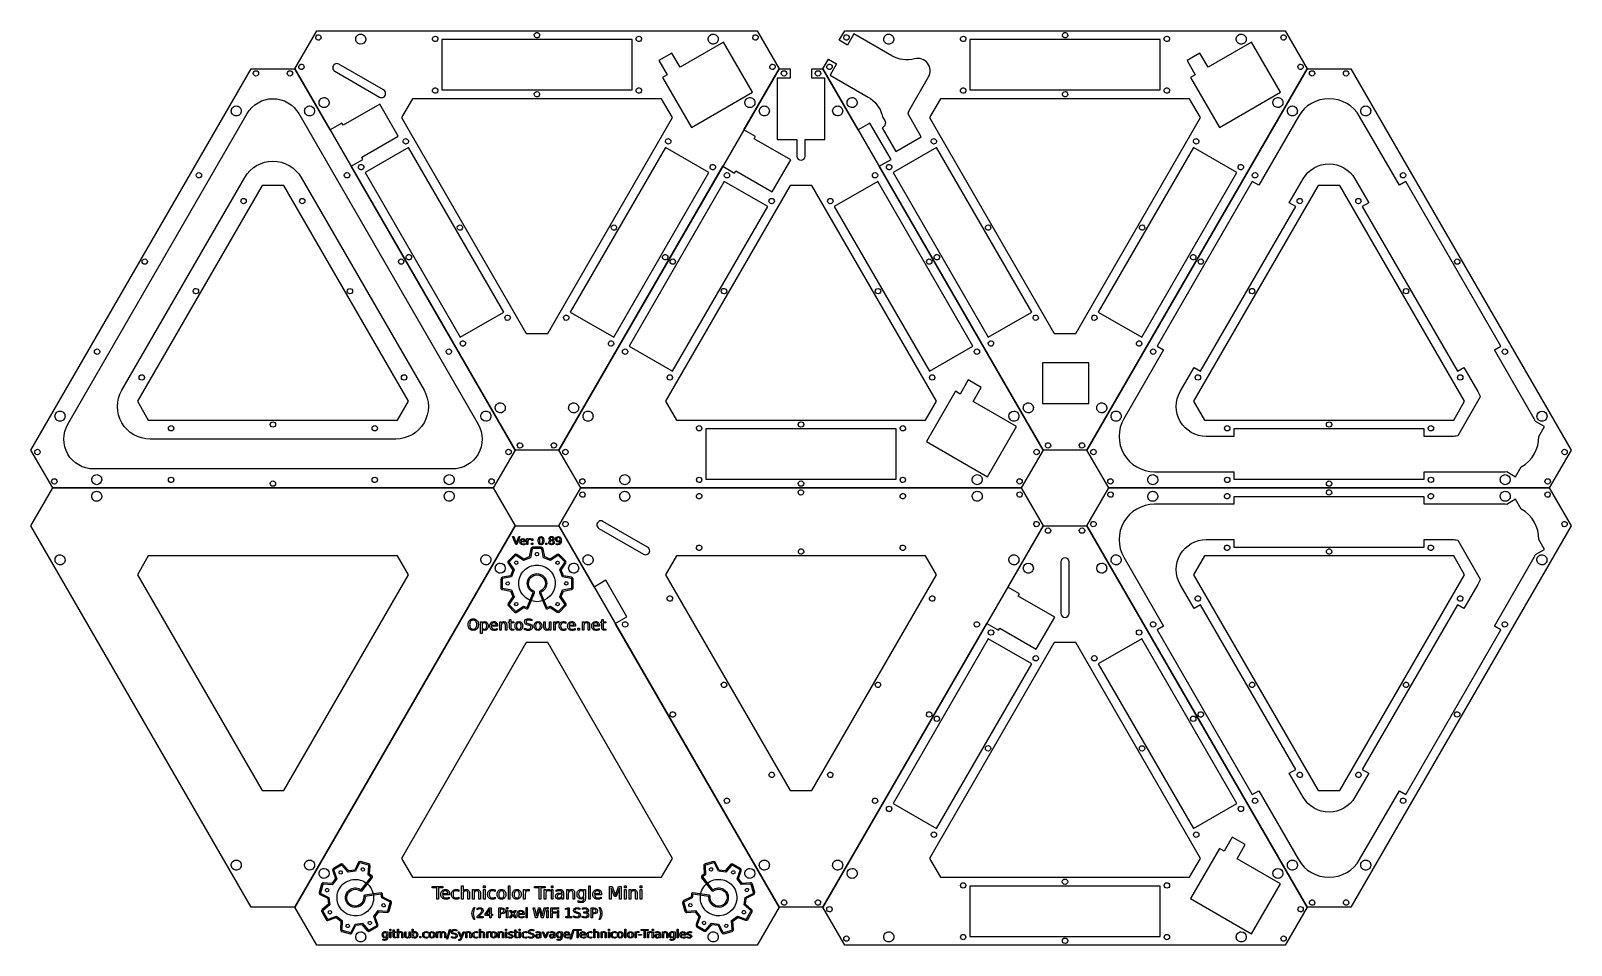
# Model space of a CAD drawing. Extents: x -29 to 538, y 574 to 910.
import ezdxf

# ---------------------------------------------------------------- set-up
doc = ezdxf.new("R2010")
doc.units = 0
doc.layers.get('0').update_dxf_attribs({"linetype": 'CONTINUOUS'})

msp = doc.modelspace()

# ---------------------------------------------------------------- linework, layer by layer
at = {"color": 7}
for p, q in [((68.395292, 896.369014), (76.445292, 910.312023)), ((76.445292, 910.312023), (238.597833, 910.312022)), ((77.555842, 908.735551), (77.555842, 908.735551)), ((93.573493, 908.852377), (93.573493, 908.852377)), ((120.529107, 908.16941), (120.529107, 908.16941)), ((158.014501, 909.549396), (158.014501, 909.549396)), ((195.50402, 908.169368), (195.50402, 908.169368)), ((223.319629, 908.852356), (223.319629, 908.852356)), ((238.477271, 908.735523), (238.477271, 908.735523)), ((238.597833, 910.312022), (246.647834, 896.369013)), ((268.772826, 906.804624), (270.797826, 910.312026)), ((270.797826, 910.312026), (432.950367, 910.312026)), ((274.178915, 909.168244), (271.803915, 905.054624)), ((271.908393, 908.735545), (271.908393, 908.735545)), ((288.170742, 901.090059), (274.178915, 909.168244)), ((287.926027, 908.852381), (287.926027, 908.852381)), ((314.881641, 908.169413), (314.881641, 908.169413)), ((352.367035, 909.5494), (352.367035, 909.5494)), ((389.856199, 908.169576), (389.856199, 908.169576)), ((417.671799, 908.85257), (417.671799, 908.85257)), ((432.829823, 908.735516), (432.829823, 908.735516)), ((432.950367, 910.312026), (441.000368, 896.369016)), ((192.521562, 907.06202), (122.521561, 907.062021)), ((122.521561, 907.062021), (122.521561, 888.562021)), ((192.521562, 888.56202), (192.521562, 907.06202)), ((207.188357, 902.108173), (202.425217, 899.358173)), ((210.188355, 896.912022), (207.188357, 902.108173)), ((226.209825, 906.162022), (210.188355, 896.912022)), ((236.859824, 887.715682), (226.209825, 906.162022)), ((271.803915, 905.054624), (268.772826, 906.804624)), ((316.874095, 907.062025), (316.874095, 888.562024)), ((386.874096, 907.062024), (316.874095, 907.062025)), ((386.874096, 888.562024), (386.874096, 907.062024)), ((401.540527, 902.108387), (396.777387, 899.358387)), ((404.540525, 896.912236), (401.540527, 902.108387)), ((420.561995, 906.162236), (404.540525, 896.912236)), ((431.211994, 887.715895), (420.561995, 906.162236)), ((-28.780978, 755.940796), (52.295292, 896.369014)), ((52.295292, 896.369014), (68.395292, 896.369014)), ((68.395292, 896.369014), (149.471563, 755.940795)), ((81.395292, 873.852354), (68.395292, 896.369014)), ((71.305842, 897.910234), (71.305842, 897.910234)), ((101.078853, 888.526542), (84.62437, 898.026542)), ((246.647834, 896.369013), (165.571564, 755.940794)), ((202.425217, 899.358173), (205.425215, 894.162022)), ((233.647834, 873.852352), (246.647834, 896.369013)), ((244.727273, 897.910204), (244.727273, 897.910204)), ((246.647834, 896.369013), (250.697832, 896.369014)), ((250.697832, 896.369014), (250.697831, 892.869013)), ((258.697828, 892.869015), (258.697829, 896.369016)), ((258.697829, 896.369016), (262.747826, 896.369017)), ((262.747826, 896.369017), (264.772826, 899.87642)), ((262.747826, 896.369017), (343.824097, 755.940798)), ((275.747826, 873.852357), (262.747826, 896.369017)), ((264.772826, 899.87642), (267.803915, 898.12642)), ((267.803915, 898.12642), (265.428915, 894.0128)), ((265.65803, 897.910437), (265.658029, 897.910437)), ((441.000368, 896.369016), (359.924098, 755.940797)), ((359.924098, 755.940797), (441.000368, 896.369016)), ((396.777387, 899.358387), (399.777385, 894.162235)), ((439.079452, 897.910412), (439.079452, 897.910412)), ((441.000368, 896.369016), (457.100369, 896.369016)), ((457.100369, 896.369016), (538.17664, 755.940796)), ((55.085274, 894.619006), (55.085274, 894.619006)), ((67.585277, 894.619005), (67.585277, 894.619005)), ((83.12437, 895.428465), (99.578853, 885.928465)), ((83.12437, 895.428465), (83.12437, 895.428465)), ((205.425215, 894.162022), (203.693165, 893.162023)), ((203.693165, 893.162023), (214.343164, 874.715682)), ((250.697831, 892.869013), (245.947832, 892.869013)), ((245.947832, 892.869013), (245.947834, 870.269017)), ((249.437822, 894.619014), (249.437822, 894.619014)), ((263.447828, 892.869015), (258.697828, 892.869015)), ((261.937824, 894.619012), (261.937824, 894.619012)), ((263.44783, 870.269019), (263.447828, 892.869015)), ((294.371611, 880.717799), (301.642841, 893.311939)), ((399.777385, 894.162235), (398.045335, 893.162236)), ((398.045335, 893.162236), (408.695334, 874.715895)), ((443.790355, 894.618995), (443.790355, 894.618995)), ((456.290357, 894.618994), (456.290357, 894.618994)), ((80.073493, 885.469691), (80.073493, 885.469691)), ((111.646568, 885.31202), (107.646568, 878.383817)), ((203.396567, 885.31202), (111.646568, 885.31202)), ((120.529084, 889.169369), (120.529084, 889.169369)), ((122.521561, 888.562021), (192.521562, 888.56202)), ((158.018633, 887.789393), (158.018633, 887.789393)), ((195.504031, 889.169388), (195.504031, 889.169388)), ((207.396564, 878.383819), (203.396567, 885.31202)), ((214.343164, 874.715682), (236.859824, 887.715682)), ((236.819633, 885.469668), (236.819633, 885.469668)), ((274.426027, 885.469695), (274.426027, 885.469695)), ((305.999093, 885.312029), (301.999093, 878.383825)), ((397.749101, 885.312024), (305.999093, 885.312029)), ((314.881618, 889.169372), (314.881618, 889.169372)), ((316.874095, 888.562024), (386.874096, 888.562024)), ((352.371167, 887.789396), (352.371167, 887.789396)), ((389.85621, 889.169596), (389.85621, 889.169596)), ((401.749098, 878.383822), (397.749101, 885.312024)), ((408.695334, 874.715895), (431.211994, 887.715895)), ((431.172092, 885.469542), (431.172092, 885.469542)), ((-15.180346, 765.497783), (50.819009, 879.812019)), ((48.695282, 880.805735), (48.695282, 880.805735)), ((75.695277, 880.805738), (75.695277, 880.805738)), ((99.623817, 883.279626), (86.200426, 875.529629)), ((106.423813, 871.501683), (99.623817, 883.279626)), ((243.047895, 880.805855), (243.047895, 880.805855)), ((270.04782, 880.805737), (270.04782, 880.805737)), ((298.961885, 871.267226), (294.371615, 879.217806)), ((437.792044, 878.812016), (423.158386, 853.465796)), ((437.400359, 880.805737), (437.400359, 880.805737)), ((474.942345, 853.465785), (460.308705, 878.812016)), ((464.400362, 880.805735), (464.400362, 880.805735)), ((85.725421, 876.352356), (81.395292, 873.852354)), ((86.200426, 875.529629), (85.725421, 876.352356)), ((107.646568, 878.383817), (153.521567, 798.925986)), ((161.521564, 798.925988), (207.396564, 878.383819)), ((237.977961, 871.352352), (233.647834, 873.852352)), ((280.077955, 876.35236), (275.747826, 873.852357)), ((287.82796, 862.928963), (280.077955, 876.35236)), ((284.772863, 874.67596), (284.57898, 874.564025)), ((284.57898, 874.564025), (289.602272, 865.863442)), ((301.999093, 878.383825), (347.874101, 798.92599)), ((355.874098, 798.925992), (401.749098, 878.383822)), ((93.000421, 863.751687), (106.423813, 871.501683)), ((109.737244, 870.477354), (109.737244, 870.477354)), ((206.29589, 870.477396), (206.29589, 870.477396)), ((237.502961, 870.529628), (237.977961, 871.352352)), ((250.92635, 862.77962), (237.502961, 870.529628)), ((245.947834, 870.269017), (253.19783, 870.269019)), ((253.19783, 870.269019), (253.197833, 864.142984)), ((256.197828, 864.142987), (256.197834, 870.269017)), ((256.197834, 870.269017), (263.44783, 870.269019)), ((289.602272, 865.863442), (298.961885, 871.267226)), ((304.089778, 870.477357), (304.089778, 870.477357)), ((400.648349, 870.47727), (400.648349, 870.47727)), ((89.145297, 860.428957), (93.475426, 862.928959)), ((93.475426, 862.928959), (93.000421, 863.751687)), ((110.269481, 867.340796), (94.248011, 858.090796)), ((145.269482, 806.719017), (110.269481, 867.340796)), ((204.773647, 867.340793), (169.773647, 806.719014)), ((220.795117, 858.090793), (204.773647, 867.340793)), ((244.126346, 851.001688), (250.92635, 862.77962)), ((283.497831, 860.42896), (287.82796, 862.928963)), ((304.622015, 867.340799), (288.600545, 858.090799)), ((339.622016, 806.71902), (304.622015, 867.340799)), ((399.126181, 867.340796), (364.126181, 806.719018)), ((415.147651, 858.090796), (399.126181, 867.340796)), ((4.738239, 777.997783), (49.952984, 856.312018)), ((34.088972, 857.120004), (34.088972, 857.120004)), ((70.737596, 856.312023), (115.952342, 777.997781)), ((88.581612, 857.120004), (88.581612, 857.120004)), ((149.471563, 755.940795), (89.145297, 860.428957)), ((93.282767, 860.977365), (93.282767, 860.977365)), ((94.248011, 858.090796), (129.248012, 797.469017)), ((165.571564, 755.940794), (225.897829, 860.42895)), ((185.795117, 797.469014), (220.795117, 858.090793)), ((222.750373, 860.977396), (222.750373, 860.977396)), ((225.897829, 860.42895), (230.227961, 857.928959)), ((228.441571, 857.12012), (228.441571, 857.12012)), ((230.227961, 857.928959), (230.702961, 858.751683)), ((230.702961, 858.751683), (244.126346, 851.001688)), ((282.934154, 857.120003), (282.934154, 857.120003)), ((343.824097, 755.940798), (283.497831, 860.42896)), ((287.635301, 860.977368), (287.635301, 860.977368)), ((288.600545, 858.090799), (323.600546, 797.46902)), ((380.147651, 797.469018), (415.147651, 858.090796)), ((417.102832, 860.97727), (417.102832, 860.97727)), ((422.794035, 857.120002), (422.794035, 857.120002)), ((477.286697, 857.120001), (477.286697, 857.120001)), ((56.345292, 853.38382), (10.470292, 773.92599)), ((64.345289, 853.383822), (56.345292, 853.38382)), ((110.220288, 773.925992), (64.345289, 853.383822)), ((226.424352, 854.840914), (191.424352, 794.219136)), ((250.697899, 853.383931), (204.822899, 773.926101)), ((242.445822, 845.590914), (226.424352, 854.840914)), ((258.697897, 853.383933), (250.697899, 853.383931)), ((304.572896, 773.926103), (258.697897, 853.383933)), ((282.971377, 854.840795), (266.949907, 845.590795)), ((317.971379, 794.219016), (282.971377, 854.840795)), ((420.776816, 854.840796), (385.776824, 794.219013)), ((445.050368, 853.383822), (399.175363, 773.925983)), ((423.158386, 853.465796), (420.776816, 854.840796)), ((434.416361, 846.966001), (439.523736, 855.812234)), ((453.050366, 853.383824), (445.050368, 853.383822)), ((498.925369, 773.92598), (453.050366, 853.383824)), ((458.576295, 855.812235), (463.683665, 846.965999)), ((458.576295, 855.812235), (458.576295, 855.812235)), ((477.323915, 854.840785), (474.942345, 853.465785)), ((512.323917, 794.219006), (477.323915, 854.840785)), ((50.543441, 847.62), (50.543441, 847.62)), ((72.127152, 847.620005), (72.127152, 847.620005)), ((207.445822, 784.969136), (242.445822, 845.590914)), ((244.895975, 847.620004), (244.895975, 847.620004)), ((266.479751, 847.620121), (266.479751, 847.620121)), ((266.949907, 845.590795), (301.949909, 784.969016)), ((401.797939, 784.969218), (436.797931, 845.591001)), ((436.797931, 845.591001), (434.416361, 846.966001)), ((439.248163, 847.620207), (439.248163, 847.620207)), ((460.83186, 847.620208), (460.83186, 847.620208)), ((463.683665, 846.965999), (461.302095, 845.590999)), ((461.302095, 845.590999), (496.302096, 784.969219)), ((129.675086, 838.70407), (129.675086, 838.70407)), ((186.35599, 838.700476), (186.35599, 838.700476)), ((324.02762, 838.704073), (324.02762, 838.704073)), ((380.708524, 838.700479), (380.708524, 838.700479)), ((110.83243, 827.820472), (110.83243, 827.820472)), ((205.202769, 827.824075), (205.202769, 827.824075)), ((305.184947, 827.820486), (305.184947, 827.820486)), ((399.555246, 827.823939), (399.555246, 827.823939)), ((14.149087, 825.34311), (14.149087, 825.34311)), ((108.519425, 825.346691), (108.519425, 825.346691)), ((208.501686, 825.343226), (208.501686, 825.343226)), ((302.872043, 825.346819), (302.872043, 825.346819)), ((402.85416, 825.343126), (402.85416, 825.343126)), ((497.224516, 825.346696), (497.224516, 825.346696)), ((32.995856, 814.466692), (32.995856, 814.466692)), ((89.676801, 814.463109), (89.676801, 814.463109)), ((227.348407, 814.466685), (227.348407, 814.466685)), ((284.029327, 814.463117), (284.029327, 814.463117)), ((421.70095, 814.466684), (421.70095, 814.466684)), ((478.381869, 814.463116), (478.381869, 814.463116)), ((129.248012, 797.469017), (145.269482, 806.719017)), ((147.224716, 805.547161), (147.224716, 805.547161)), ((168.8084, 805.547159), (168.8084, 805.547159)), ((169.773647, 806.719014), (185.795117, 797.469014)), ((323.600546, 797.46902), (339.622016, 806.71902)), ((341.577259, 805.547159), (341.577259, 805.54716)), ((363.160934, 805.547162), (363.160934, 805.547162)), ((364.126181, 806.719018), (380.147651, 797.469018)), ((130.77024, 796.047172), (130.77024, 796.047172)), ((153.521567, 798.925986), (161.521564, 798.925988)), ((185.262883, 796.047159), (185.262883, 796.047159)), ((191.424352, 794.219136), (207.445822, 784.969136)), ((301.949909, 784.969016), (317.971379, 794.219016)), ((325.122783, 796.04717), (325.122783, 796.04717)), ((347.874101, 798.92599), (355.874098, 798.925992)), ((379.615417, 796.047162), (379.615417, 796.047162)), ((385.776824, 794.219013), (388.158394, 792.844013)), ((509.942347, 792.844006), (512.323917, 794.219006)), ((-3.398489, 792.189796), (-3.398489, 792.189796)), ((126.069066, 792.189799), (126.069066, 792.189799)), ((190.954036, 792.189805), (190.954036, 792.189805)), ((320.421622, 792.189801), (320.421622, 792.189801)), ((360.603637, 788.132752), (343.603638, 788.132752)), ((343.603638, 788.132752), (343.603639, 773.132752)), ((360.603637, 773.132753), (360.603637, 788.132752)), ((385.306582, 792.18979), (385.306582, 792.18979)), ((524.576009, 767.497773), (509.942347, 792.844006)), ((514.77416, 792.189791), (514.77416, 792.189791)), ((13.055985, 782.689801), (13.055985, 782.689801)), ((109.614598, 782.689805), (109.614598, 782.689805)), ((207.408532, 782.689808), (207.408532, 782.689808)), ((303.967141, 782.689804), (303.967141, 782.689804)), ((394.308986, 777.49799), (399.41637, 786.344218)), ((399.41637, 786.344218), (401.797939, 784.969218)), ((401.76107, 782.689798), (401.76107, 782.689798)), ((496.302096, 784.969219), (498.683666, 786.34422)), ((498.319678, 782.689793), (498.319678, 782.689793)), ((4.738239, 777.997783), (4.738239, 777.997783)), ((311.519428, 777.594129), (300.869428, 759.147788)), ((313.251479, 776.594129), (311.519428, 777.594129)), ((316.251474, 781.790273), (313.251479, 776.594129)), ((321.014618, 779.040281), (316.251474, 781.790273)), ((318.014618, 773.844129), (321.014618, 779.040281)), ((10.470292, 773.92599), (14.470289, 766.997788)), ((106.220288, 766.997788), (110.220288, 773.925992)), ((144.946564, 773.106226), (144.946564, 773.106226)), ((171.946568, 773.106224), (171.946568, 773.106224)), ((204.822899, 773.926101), (208.822902, 766.997908)), ((300.572901, 766.997908), (304.572896, 773.926103)), ((334.036088, 764.594129), (318.014618, 773.844129)), ((339.299098, 773.106229), (339.299098, 773.106229)), ((343.603639, 773.132752), (360.603637, 773.132753)), ((366.299102, 773.106227), (366.299102, 773.106227)), ((399.175363, 773.925983), (403.175374, 766.997785)), ((494.925374, 766.997785), (498.925369, 773.92598)), ((504.68136, 775.53275), (496.411879, 761.209569)), ((-16.177798, 768.442265), (-16.177798, 768.442265)), ((14.470289, 766.997788), (106.220288, 766.997788)), ((140.568379, 768.442266), (140.568379, 768.442266)), ((178.17475, 768.442272), (178.17475, 768.442272)), ((208.822902, 766.997908), (300.572901, 766.997908)), ((334.920904, 768.442275), (334.920904, 768.442275)), ((372.527292, 768.44227), (372.527292, 768.44227)), ((403.175374, 766.997785), (494.925374, 766.997785)), ((528.388635, 764.594114), (525.098916, 766.493434)), ((529.273438, 768.442278), (529.273438, 768.442278)), ((105.560037, 759.997781), (15.130541, 759.997778)), ((23.84782, 763.997789), (23.84782, 763.997789)), ((61.333227, 765.377779), (61.333227, 765.377779)), ((98.822758, 763.99779), (98.822758, 763.99779)), ((218.200371, 763.997782), (218.200371, 763.997782)), ((289.697829, 763.747791), (219.697836, 763.747787)), ((219.697836, 763.747787), (219.697836, 745.247787)), ((255.685761, 765.377782), (255.685761, 765.377782)), ((289.697829, 745.247791), (289.697829, 763.747791)), ((293.175301, 763.997788), (293.175301, 763.997788)), ((323.386088, 746.147788), (334.036088, 764.594129)), ((414.050015, 760.997995), (403.835265, 760.997989)), ((412.552906, 763.997786), (412.552906, 763.997786)), ((484.050016, 763.747994), (414.050015, 763.747995)), ((414.050015, 763.747995), (414.050015, 760.997995)), ((450.03794, 765.377991), (450.03794, 765.377991)), ((484.050016, 760.997994), (484.050016, 763.747994)), ((494.264761, 760.997991), (484.050016, 760.997994)), ((487.527843, 763.997787), (487.527843, 763.997787)), ((526.317671, 761.00712), (528.388635, 764.594114)), ((-20.730978, 741.997786), (-28.780978, 755.940796)), ((-25.375451, 755.256943), (-25.375451, 755.256943)), ((149.471563, 755.940795), (141.421563, 741.997786)), ((148.046032, 755.256941), (148.046032, 755.256941)), ((165.571564, 755.940794), (149.471563, 755.940795)), ((151.766566, 758.548176), (151.766566, 758.548176)), ((164.266568, 758.548175), (164.266568, 758.548175)), ((173.621565, 741.997785), (165.571564, 755.940794)), ((168.977111, 755.256954), (168.977111, 755.256954)), ((300.869428, 759.147788), (323.386088, 746.147788)), ((343.824097, 755.940798), (335.774097, 741.997789)), ((342.398548, 755.256955), (342.398548, 755.256955)), ((359.924098, 755.940797), (343.824097, 755.940798)), ((346.119118, 758.548169), (346.119118, 758.548169)), ((358.619111, 758.548173), (358.619111, 758.548173)), ((367.974099, 741.997788), (359.924098, 755.940797)), ((363.329643, 755.256935), (363.329643, 755.256935)), ((538.17664, 755.940796), (530.12664, 741.997787)), ((536.75109, 755.256931), (536.75109, 755.256931)), ((126.344649, 748.997785), (-5.654058, 748.997777)), ((-19.125443, 744.431633), (-19.125443, 744.431633)), ((-2.677803, 745.059582), (-2.677803, 745.059582)), ((23.847817, 744.997782), (23.847817, 744.997782)), ((61.337351, 743.61778), (61.337351, 743.61778)), ((98.822754, 744.997784), (98.822754, 744.997784)), ((127.068379, 745.059581), (127.068379, 745.059581)), ((141.796028, 744.431637), (141.796028, 744.431637)), ((175.227104, 744.43164), (175.227104, 744.43164)), ((191.674753, 745.059584), (191.674753, 745.059584)), ((218.200373, 744.997784), (218.200373, 744.997784)), ((219.697836, 745.247787), (289.697829, 745.247791)), ((255.689903, 743.617796), (255.689903, 743.617796)), ((293.175297, 744.997782), (293.175297, 744.997782)), ((321.420921, 745.059579), (321.420921, 745.059579)), ((336.148548, 744.431637), (336.148548, 744.431637)), ((369.579651, 744.431625), (369.579651, 744.431625)), ((384.783075, 747.997788), (414.05037, 747.99779)), ((386.027287, 745.059587), (386.027287, 745.059587)), ((412.552907, 744.997788), (412.552907, 744.997788)), ((414.05037, 747.99779), (414.05037, 745.24779)), ((414.05037, 745.24779), (484.050372, 745.247789)), ((450.042436, 743.617777), (450.042436, 743.617777)), ((484.050372, 745.247789), (484.050372, 747.99779)), ((484.050372, 747.99779), (513.317676, 747.997787)), ((487.52784, 744.997781), (487.52784, 744.997781)), ((514.448925, 748.047088), (517.738626, 746.147778)), ((515.773455, 745.059582), (515.773455, 745.059582)), ((530.501086, 744.431627), (530.501086, 744.431627)), ((-28.780978, 728.054777), (-20.730978, 741.997786)), ((-20.730978, 741.997786), (141.421563, 741.997786)), ((141.421563, 741.997786), (-20.730978, 741.997786)), ((-3.602787, 740.538123), (-3.602787, 740.538123)), ((126.143364, 740.538128), (126.143364, 740.538128)), ((141.421563, 741.997786), (149.471564, 728.054776)), ((165.571201, 728.054986), (173.621201, 741.997995)), ((173.621201, 741.997995), (335.773742, 741.997994)), ((335.774097, 741.997789), (173.621565, 741.997785)), ((174.732105, 740.421295), (174.732105, 740.421295)), ((190.749747, 740.538126), (190.749747, 740.538126)), ((217.70537, 739.855154), (217.70537, 739.855154)), ((255.190405, 741.235359), (255.190405, 741.235359)), ((292.680294, 739.855152), (292.680294, 739.855152)), ((320.495907, 740.538127), (320.495907, 740.538127)), ((335.653554, 740.421301), (335.653554, 740.421301)), ((335.773742, 741.997994), (343.823735, 728.054989)), ((359.924099, 728.054779), (367.974099, 741.997788)), ((367.974099, 741.997788), (530.12664, 741.997787)), ((530.12664, 741.997787), (367.974099, 741.997788)), ((369.084656, 740.421289), (369.084656, 740.421289)), ((385.10229, 740.538125), (385.10229, 740.538125)), ((412.057899, 739.855149), (412.057899, 739.855149)), ((484.050378, 738.74778), (414.050376, 738.747781)), ((414.050376, 738.747781), (414.050376, 735.997781)), ((449.543297, 741.235144), (449.543297, 741.235144)), ((484.050378, 735.99778), (484.050378, 738.74778)), ((487.03284, 739.855137), (487.03284, 739.855137)), ((517.73864, 737.847782), (514.448926, 735.94847)), ((514.848451, 740.538147), (514.848451, 740.538147)), ((519.809593, 734.260778), (517.73864, 737.847782)), ((530.006115, 740.421312), (530.006115, 740.421312)), ((530.12664, 741.997787), (538.176641, 728.054778)), ((414.050376, 735.997781), (384.783072, 735.997783)), ((513.317687, 735.997786), (484.050378, 735.99778)), ((52.295293, 587.626558), (-28.780978, 728.054777)), ((68.395281, 587.626553), (149.471564, 728.054776)), ((149.471564, 728.054776), (68.395294, 587.626557)), ((149.471564, 728.054776), (165.571565, 728.054776)), ((178.571201, 705.538325), (165.571201, 728.054986)), ((165.571565, 728.054776), (246.647814, 587.626557)), ((168.482105, 729.595978), (168.482105, 729.595978)), ((180.300643, 727.114227), (180.300643, 727.114227)), ((198.255126, 720.212303), (181.800643, 729.712303)), ((343.823735, 728.054989), (262.747465, 587.626771)), ((330.824098, 705.538119), (343.824098, 728.054779)), ((341.903556, 729.595983), (341.903556, 729.595983)), ((343.824098, 728.054779), (359.924099, 728.054779)), ((346.614095, 726.304775), (346.614095, 726.304775)), ((359.114088, 726.304779), (359.114088, 726.304779)), ((441.00037, 587.62656), (359.924099, 728.054779)), ((359.924099, 728.054779), (441.00037, 587.62656)), ((362.834656, 729.595971), (362.834656, 729.595971)), ((538.176641, 728.054778), (457.100371, 587.626559)), ((536.256109, 729.595998), (536.256109, 729.595998)), ((148.555249, 724.092511), (148.972927, 724.092512)), ((149.683581, 721.137059), (148.555249, 724.092511)), ((148.972927, 724.092512), (149.909252, 721.604233)), ((150.136895, 721.137063), (149.683581, 721.137059)), ((149.909252, 721.604233), (150.847549, 724.092511)), ((151.263251, 724.092509), (150.136895, 721.137063)), ((150.847549, 724.092511), (151.263251, 724.092509)), ((153.256645, 722.158448), (151.581947, 722.158446)), ((151.59385, 722.441543), (152.892409, 722.443552)), ((153.17152, 721.594287), (153.171517, 721.249841)), ((153.256627, 722.336617), (153.256645, 722.158448)), ((153.256644, 722.336607), (153.256627, 722.336617)), ((153.840584, 721.137), (153.840585, 723.354082)), ((154.206799, 721.137003), (153.840584, 721.137)), ((153.840585, 723.354082), (154.2068, 723.354085)), ((154.206805, 722.304933), (154.206799, 721.137003)), ((154.2068, 723.354085), (154.206802, 723.009648)), ((155.137283, 723.387789), (155.139169, 723.013616)), ((155.546946, 723.233346), (155.964633, 723.233342)), ((155.546953, 722.730539), (155.546946, 723.233346)), ((155.964632, 722.73054), (155.546953, 722.730539)), ((155.546953, 721.137018), (155.546954, 721.63982)), ((155.964632, 721.137019), (155.546953, 721.137018)), ((155.546954, 721.63982), (155.964633, 721.639821)), ((155.925708, 720.186101), (155.92516, 720.187411)), ((159.122836, 720.186109), (155.925708, 720.186101)), ((155.964633, 723.233342), (155.964632, 722.73054)), ((155.964633, 721.639821), (155.964632, 721.137019)), ((159.021027, 723.829171), (159.021037, 723.829188)), ((159.021043, 724.145919), (159.021038, 724.14591)), ((160.747194, 721.63982), (161.164882, 721.639816)), ((160.747202, 721.137013), (160.747194, 721.63982)), ((161.16488, 721.137014), (160.747202, 721.137013)), ((161.164882, 721.639816), (161.16488, 721.137014)), ((162.346635, 723.342252), (162.346664, 723.342224)), ((162.493471, 722.7115), (162.493152, 722.710748)), ((162.893079, 722.540461), (162.893014, 722.540509)), ((164.631067, 721.198324), (164.631087, 721.198359)), ((164.631087, 721.198359), (164.631086, 721.562598)), ((165.42683, 722.451427), (165.42683, 722.451427)), ((217.704999, 720.855371), (217.704999, 720.855371)), ((292.680295, 720.855154), (292.680295, 720.855154)), ((403.835623, 722.997789), (414.050368, 722.997786)), ((403.835623, 722.997789), (403.835623, 722.997789)), ((412.05791, 720.855169), (412.05791, 720.855169)), ((414.050368, 722.997786), (414.050368, 720.247786)), ((414.050368, 720.247786), (484.050369, 720.247785)), ((484.050369, 720.247785), (484.050369, 722.997785)), ((487.032847, 720.855148), (487.032847, 720.855148)), ((-17.102787, 717.155437), (-17.102787, 717.155437)), ((14.470289, 716.997788), (10.470289, 710.069585)), ((106.220297, 716.997784), (14.470289, 716.997788)), ((110.220294, 710.069582), (106.220297, 716.997784)), ((139.643378, 717.155458), (139.643378, 717.155458)), ((149.240334, 717.422334), (146.984378, 715.160204)), ((146.984378, 715.160204), (146.98461, 715.156606)), ((149.571553, 717.093522), (147.313274, 714.830447)), ((149.571553, 717.093522), (147.313274, 714.830447)), ((147.313278, 714.542774), (149.154417, 711.814621)), ((147.313278, 714.542774), (149.154417, 711.814621)), ((152.592198, 715.252372), (149.859221, 717.093517)), ((152.592198, 715.252372), (149.859221, 717.093517)), ((150.120165, 717.480906), (150.113699, 717.471706)), ((152.641516, 715.780453), (150.120165, 717.480906)), ((150.341498, 714.922486), (150.341498, 714.922486)), ((155.090188, 716.288018), (152.592198, 715.252372)), ((155.090188, 716.288018), (152.592198, 715.252372)), ((154.681427, 716.622962), (152.641516, 715.780453)), ((155.261622, 719.607231), (154.681427, 716.622962)), ((155.718297, 719.519615), (155.090188, 716.288018)), ((155.718297, 719.519615), (155.090188, 716.288018)), ((159.122432, 719.721009), (155.924409, 719.721011)), ((159.122432, 719.721009), (155.924409, 719.721011)), ((158.132066, 717.642205), (158.132066, 717.642205)), ((159.951929, 716.28804), (159.323834, 719.519628)), ((159.951929, 716.28804), (159.323834, 719.519628)), ((159.783209, 719.606129), (159.770915, 719.602835)), ((160.360308, 716.621853), (159.783209, 719.606129)), ((162.454731, 715.2524), (159.951929, 716.28804)), ((162.454731, 715.2524), (159.951929, 716.28804)), ((162.403315, 715.779345), (160.360308, 716.621853)), ((164.921571, 717.479793), (162.403315, 715.779345)), ((165.182897, 717.093543), (162.454731, 715.2524)), ((165.182897, 717.093543), (162.454731, 715.2524)), ((167.728841, 714.830466), (165.470556, 717.093543)), ((167.728841, 714.830466), (165.470556, 717.093543)), ((168.060165, 715.159057), (165.801115, 717.421167)), ((165.887689, 711.814638), (167.728845, 714.542793)), ((165.887689, 711.814638), (167.728845, 714.542793)), ((177.249747, 717.15544), (177.249747, 717.15544)), ((208.822468, 716.997997), (204.822468, 710.069793)), ((300.572467, 716.997997), (208.822468, 716.997997)), ((255.194533, 719.475369), (255.194533, 719.475369)), ((304.572464, 710.069795), (300.572467, 716.997997)), ((333.995912, 717.155461), (333.995912, 717.155461)), ((350.374105, 714.828743), (350.374106, 695.828746)), ((350.374105, 714.828743), (350.374105, 714.828743)), ((353.374101, 695.828749), (353.374099, 714.828747)), ((371.60229, 717.155439), (371.60229, 717.155439)), ((373.524742, 716.497784), (388.158388, 691.151561)), ((403.175366, 716.99779), (399.175366, 710.069587)), ((494.925374, 716.997785), (403.175366, 716.99779)), ((449.547444, 719.475166), (449.547444, 719.475166)), ((498.925371, 710.069584), (494.925374, 716.997785)), ((509.942353, 691.151558), (524.576008, 716.497792)), ((525.098933, 717.502124), (528.388639, 719.401442)), ((528.348454, 717.155459), (528.348454, 717.155459)), ((10.470289, 710.069585), (56.345297, 630.61175)), ((64.345294, 630.611751), (110.220294, 710.069582)), ((147.783952, 709.718866), (144.796602, 709.141764)), ((144.796602, 709.141764), (144.799664, 709.133068)), ((148.118772, 709.311811), (144.887184, 708.683716)), ((148.118772, 709.311811), (144.887184, 708.683716)), ((145.871546, 712.491502), (145.871546, 712.491502)), ((146.926012, 714.28013), (148.62646, 711.761873)), ((148.62646, 711.761873), (147.783952, 709.718866)), ((149.154417, 711.814621), (148.118772, 709.311811)), ((149.154417, 711.814621), (148.118772, 709.311811)), ((165.563987, 714.056571), (165.563987, 714.056571)), ((166.92335, 709.311835), (165.887689, 711.814638)), ((166.92335, 709.311835), (165.887689, 711.814638)), ((166.415788, 711.758173), (168.116232, 714.279529)), ((167.258294, 709.721336), (166.415788, 711.758173)), ((170.159732, 708.683734), (166.92335, 709.311835)), ((170.159732, 708.683734), (166.92335, 709.311835)), ((170.248746, 709.14115), (167.258294, 709.721336)), ((168.116232, 714.279529), (168.106508, 714.285686)), ((172.871541, 712.491505), (172.871541, 712.491505)), ((204.822468, 710.069793), (250.697467, 630.611963)), ((258.697464, 630.611965), (304.572464, 710.069795)), ((340.224089, 712.4915), (340.224089, 712.4915)), ((367.224092, 712.491498), (367.224092, 712.491498)), ((399.175366, 710.069587), (445.050374, 630.611751)), ((453.050371, 630.611753), (498.925371, 710.069584)), ((144.213311, 708.481894), (144.213309, 705.284691)), ((144.680975, 708.482353), (144.680982, 705.284325)), ((144.680975, 708.482353), (144.680982, 705.284325)), ((144.796568, 704.624225), (147.777738, 704.047123)), ((144.887161, 705.082957), (148.113961, 704.454858)), ((144.887161, 705.082957), (148.113961, 704.454858)), ((146.755869, 707.490573), (146.755869, 707.490573)), ((147.777738, 704.047123), (148.626426, 701.997953)), ((148.113961, 704.454858), (149.154392, 701.947258)), ((148.113961, 704.454858), (149.154392, 701.947258)), ((153.88193, 697.977294), (156.164169, 703.567847)), ((153.88193, 697.977294), (156.164169, 703.567847)), ((158.447109, 703.392356), (160.727743, 697.800329)), ((158.877938, 703.567854), (161.160192, 697.977293)), ((158.877938, 703.567854), (161.160192, 697.977293)), ((165.887703, 701.947263), (166.928134, 704.454862)), ((165.887703, 701.947263), (166.928134, 704.454862)), ((166.415774, 702.000488), (167.264457, 704.04657)), ((166.928134, 704.454862), (170.159745, 705.082955)), ((166.928134, 704.454862), (170.159745, 705.082955)), ((167.264457, 704.04657), (170.248725, 704.623673)), ((168.283715, 706.265998), (168.283715, 706.265998)), ((170.248725, 704.623673), (170.245662, 704.632369)), ((170.361116, 705.28434), (170.361117, 708.482363)), ((170.361116, 705.28434), (170.361117, 708.482363)), ((170.828937, 705.283531), (170.828944, 708.480743)), ((182.901329, 708.038328), (178.571201, 705.538325)), ((190.651326, 694.614936), (182.901329, 708.038328)), ((335.154234, 703.038114), (330.824098, 705.538119)), ((334.679229, 702.215381), (335.154234, 703.038114)), ((399.416718, 697.651561), (394.309343, 706.497788)), ((503.791398, 706.497791), (498.684023, 697.651558)), ((148.626426, 701.997953), (146.925983, 699.47968)), ((146.925983, 699.47968), (146.935707, 699.473523)), ((146.985088, 698.609413), (146.98532, 698.605815)), ((146.98532, 698.605815), (149.241256, 696.34369)), ((149.154392, 701.947258), (147.313259, 699.219101)), ((149.154392, 701.947258), (147.313259, 699.219101)), ((147.313259, 698.936222), (149.571535, 696.67315)), ((147.313259, 698.936222), (149.571535, 696.67315)), ((149.475588, 699.700005), (149.475588, 699.700005)), ((149.859194, 696.673151), (152.587369, 698.514289)), ((149.859194, 696.673151), (152.587369, 698.514289)), ((150.120798, 696.285042), (152.642152, 697.988575)), ((152.587369, 698.514289), (153.88193, 697.977294)), ((152.587369, 698.514289), (153.88193, 697.977294)), ((157.519799, 700.151348), (157.519799, 700.151348)), ((161.160192, 697.977293), (162.454748, 698.51429)), ((161.160192, 697.977293), (162.454748, 698.51429)), ((161.338813, 697.547294), (162.400426, 697.988602)), ((162.400426, 697.988602), (164.92178, 696.285075)), ((162.454748, 698.51429), (165.1829, 696.673147)), ((162.454748, 698.51429), (165.1829, 696.673147)), ((164.698103, 698.834075), (164.698103, 698.834075)), ((165.470573, 696.673151), (167.728861, 698.936221)), ((165.470573, 696.673151), (167.728861, 698.936221)), ((165.801616, 696.343656), (168.060649, 698.605776)), ((167.728851, 699.219105), (165.887703, 701.947263)), ((167.728851, 699.219105), (165.887703, 701.947263)), ((168.11622, 699.479127), (166.415774, 702.000488)), ((206.913149, 702.163339), (206.913149, 702.163339)), ((303.471776, 702.163347), (303.471776, 702.163347)), ((348.102623, 694.465381), (334.679229, 702.215381)), ((401.798288, 699.026561), (399.416718, 697.651561)), ((401.266055, 702.163127), (401.266055, 702.163127)), ((436.798289, 638.404782), (401.798288, 699.026561)), ((496.302453, 699.026558), (461.302453, 638.404779)), ((498.684023, 697.651558), (496.302453, 699.026558)), ((497.824682, 702.163135), (497.824682, 702.163135)), ((134.046422, 693.844106), (134.046422, 693.844106)), ((134.046449, 693.392153), (134.046424, 693.392109)), ((136.7777, 688.480778), (136.777701, 692.74168)), ((136.777701, 692.74168), (137.287568, 692.741676)), ((137.287568, 692.741676), (137.287572, 692.273142)), ((143.833231, 689.654836), (143.833232, 692.741639)), ((143.833232, 692.741639), (144.343105, 692.741643)), ((144.343105, 692.741643), (144.343105, 692.262084)), ((147.055109, 692.347553), (147.05511, 692.741675)), ((147.42718, 692.347558), (147.055109, 692.347553)), ((147.05511, 692.741675), (147.427176, 692.741671)), ((147.427176, 692.741671), (147.427176, 693.618112)), ((147.427176, 693.618112), (147.937052, 693.618103)), ((147.427179, 690.671857), (147.42718, 692.347558)), ((148.981602, 692.347557), (147.937047, 692.347554)), ((147.937047, 692.347554), (147.937051, 690.671862)), ((147.937052, 693.618103), (147.937048, 692.741676)), ((147.937048, 692.741676), (148.981603, 692.741679)), ((148.981603, 692.741679), (148.981602, 692.347557)), ((150.847465, 692.816086), (150.847465, 692.816086)), ((150.847503, 692.386192), (150.847473, 692.38614)), ((154.287065, 692.077448), (154.623311, 692.008543)), ((155.590658, 693.634658), (155.590675, 693.634648)), ((155.590675, 693.634648), (155.59067, 693.091699)), ((157.880964, 692.386123), (157.880974, 692.38614)), ((157.880979, 692.81609), (157.880979, 692.81609)), ((160.083076, 690.873054), (160.08308, 692.74168)), ((160.08308, 692.74168), (160.590196, 692.741671)), ((160.590196, 692.741671), (160.590195, 690.89235)), ((161.359144, 692.816087), (161.359144, 692.816087)), ((162.161139, 690.991524), (162.161135, 692.741637)), ((162.161135, 692.741637), (162.668256, 692.741637)), ((162.668256, 692.741637), (162.66825, 689.654825)), ((163.699008, 689.654792), (163.69901, 692.741594)), ((163.69901, 692.741594), (164.208882, 692.741599)), ((164.208882, 692.741599), (164.208882, 692.26204)), ((164.92178, 696.285075), (164.928246, 696.294275)), ((165.504254, 692.788449), (165.507038, 692.267631)), ((168.144585, 692.623136), (168.1446, 692.623162)), ((168.1446, 692.623162), (168.144609, 692.149118)), ((174.282358, 689.654832), (174.28236, 692.741634)), ((174.28236, 692.741634), (174.792241, 692.741634)), ((174.792241, 692.741634), (174.792232, 692.26208)), ((180.977156, 692.741521), (181.349226, 692.741527)), ((180.97716, 692.347408), (180.977156, 692.741521)), ((181.349225, 692.347405), (180.97716, 692.347408)), ((181.349221, 690.671717), (181.349225, 692.347405)), ((181.349226, 692.741527), (181.349222, 693.617959)), ((181.349222, 693.617959), (181.859103, 693.617958)), ((181.859103, 693.617958), (181.859094, 692.741522)), ((181.859094, 692.741522), (182.903649, 692.741525)), ((181.859098, 692.347409), (181.859097, 690.671708)), ((182.903648, 692.347403), (181.859098, 692.347409)), ((182.903649, 692.741525), (182.903648, 692.347403)), ((186.321198, 692.114933), (190.651326, 694.614936)), ((246.647472, 587.626766), (186.321198, 692.114933)), ((190.458676, 692.663336), (190.458676, 692.663336)), ((262.747828, 587.626561), (323.074102, 692.114712)), ((319.926622, 692.663137), (319.926622, 692.663137)), ((323.074102, 692.114712), (327.404229, 689.614712)), ((341.302619, 682.687449), (348.102623, 694.465381)), ((384.811579, 692.663138), (384.811579, 692.663138)), ((514.279165, 692.663135), (514.279165, 692.663135)), ((137.287572, 688.480782), (136.7777, 688.480778)), ((137.287577, 690.117891), (137.287572, 688.480782)), ((137.287592, 690.117917), (137.287577, 690.117891)), ((139.012896, 691.19555), (139.012876, 691.195516)), ((143.020214, 691.07701), (140.688569, 691.077001)), ((140.705093, 691.471122), (142.513098, 691.473878)), ((142.901702, 690.29152), (142.901699, 689.811975)), ((143.020211, 691.325064), (143.020215, 691.325051)), ((143.020215, 691.325051), (143.020214, 691.07701)), ((144.343112, 689.654836), (143.833231, 689.654836)), ((144.343108, 691.399429), (144.343112, 689.654836)), ((145.911331, 689.654871), (145.911337, 691.501441)), ((146.418452, 689.65487), (145.911331, 689.654871)), ((146.418436, 691.517943), (146.418456, 691.517977)), ((146.418456, 691.517977), (146.418452, 689.65487)), ((148.98161, 689.654871), (148.460704, 689.654875)), ((148.46071, 690.079305), (148.981608, 690.079306)), ((148.981608, 690.079306), (148.98161, 689.654871)), ((152.958644, 689.836775), (152.958645, 690.410037)), ((154.460679, 691.479397), (154.121687, 691.545545)), ((160.083051, 690.873011), (160.083076, 690.873054)), ((162.161137, 689.654821), (162.161133, 690.128874)), ((162.66825, 689.654825), (162.161137, 689.654821)), ((164.20888, 689.654796), (163.699008, 689.654792)), ((164.208882, 691.280879), (164.20888, 689.654796)), ((168.144606, 690.241912), (168.144609, 689.773379)), ((171.672384, 691.077004), (169.340744, 691.077004)), ((169.357259, 691.471129), (171.165259, 691.473878)), ((171.553868, 690.291528), (171.553869, 689.811969)), ((171.672381, 691.325059), (171.672376, 691.32505)), ((171.672376, 691.32505), (171.672384, 691.077004)), ((172.576369, 689.654872), (172.576373, 690.354919)), ((173.15791, 689.654871), (172.576369, 689.654872)), ((172.576373, 690.354919), (173.157901, 690.354914)), ((173.157901, 690.354914), (173.15791, 689.654871)), ((174.792234, 689.654823), (174.282358, 689.654832)), ((174.792235, 691.399425), (174.792234, 689.654823)), ((176.360472, 689.65487), (176.360469, 691.501446)), ((176.867584, 689.654875), (176.360472, 689.65487)), ((176.867563, 691.517938), (176.867588, 691.517982)), ((176.867588, 691.517982), (176.867584, 689.654875)), ((180.524898, 691.077008), (178.193257, 691.077008)), ((178.209781, 691.471128), (180.017781, 691.473876)), ((180.406391, 690.291527), (180.406382, 689.811973)), ((180.524895, 691.325062), (180.524898, 691.325049)), ((180.524898, 691.325049), (180.524898, 691.077008)), ((182.903647, 689.654723), (182.38275, 689.654721)), ((182.382756, 690.079151), (182.903653, 690.079153)), ((182.903653, 690.079153), (182.903647, 689.654723)), ((323.600554, 686.526554), (288.600554, 625.904776)), ((339.622024, 677.276554), (323.600554, 686.526554)), ((325.617779, 688.805769), (325.617779, 688.805769)), ((327.404229, 689.614712), (327.879234, 690.437444)), ((327.879234, 690.437444), (341.302619, 682.687449)), ((380.14765, 686.526557), (364.12618, 677.276557)), ((380.110418, 688.805769), (380.110418, 688.805769)), ((415.147652, 625.904778), (380.14765, 686.526557)), ((388.158388, 691.151561), (385.776818, 689.776561)), ((385.776818, 689.776561), (420.776819, 629.154782)), ((477.323923, 629.154779), (512.323923, 689.776558)), ((512.323923, 689.776558), (509.942353, 691.151558)), ((153.521547, 685.069592), (107.646551, 605.611747)), ((161.521553, 685.069589), (153.521547, 685.069592)), ((207.396542, 605.611741), (161.521553, 685.069589)), ((347.874102, 685.069572), (301.999102, 605.611741)), ((355.874099, 685.069573), (347.874102, 685.069572)), ((401.749099, 605.611743), (355.874099, 685.069573)), ((304.622024, 616.654776), (339.622024, 677.276554)), ((342.072248, 679.305765), (342.072248, 679.305765)), ((363.655959, 679.30577), (363.655959, 679.30577)), ((364.12618, 677.276557), (399.126182, 616.654778)), ((226.850972, 670.390043), (226.850972, 670.390043)), ((283.531891, 670.386452), (283.531891, 670.386452)), ((421.203883, 670.389817), (421.203883, 670.389817)), ((477.884802, 670.38625), (477.884802, 670.38625)), ((208.008694, 659.506239), (208.008694, 659.506239)), ((302.379046, 659.509823), (302.379046, 659.509823)), ((402.361224, 659.506256), (402.361224, 659.506256)), ((496.731583, 659.509813), (496.731583, 659.509813)), ((305.677897, 657.028861), (305.677897, 657.028861)), ((400.048232, 657.032455), (400.048232, 657.032455)), ((324.524666, 646.152443), (324.524666, 646.152443)), ((381.205608, 646.148874), (381.205608, 646.148874)), ((244.40099, 637.232945), (244.40099, 637.232945)), ((265.984311, 637.233152), (265.984311, 637.233152)), ((434.416719, 637.029782), (436.798289, 638.404782)), ((439.524094, 628.183555), (434.416719, 637.029782)), ((438.753537, 637.23293), (438.753537, 637.23293)), ((463.684023, 637.029779), (458.576648, 628.183546)), ((460.337212, 637.232932), (460.337212, 637.232932)), ((461.302453, 638.404779), (463.684023, 637.029779)), ((56.345297, 630.61175), (64.345294, 630.611751)), ((250.697467, 630.611963), (258.697464, 630.611965)), ((420.776819, 629.154782), (423.158389, 630.529782)), ((445.050374, 630.611751), (453.050371, 630.611753)), ((460.308703, 605.183554), (474.942353, 630.529779)), ((474.942353, 630.529779), (477.323923, 629.154779)), ((227.94614, 627.733149), (227.94614, 627.733149)), ((282.439157, 627.732942), (282.439157, 627.732942)), ((288.130317, 623.875561), (288.130317, 623.875561)), ((288.600554, 625.904776), (304.622024, 616.654776)), ((399.126182, 616.654778), (415.147652, 625.904778)), ((417.597881, 623.875559), (417.597881, 623.875559)), ((422.29906, 627.732941), (422.29906, 627.732941)), ((476.791695, 627.732932), (476.791695, 627.732932)), ((304.584791, 614.375566), (304.584791, 614.375566)), ((401.143413, 614.375565), (401.143413, 614.375565)), ((413.427746, 613.476034), (410.427746, 608.279882)), ((418.190886, 610.726034), (413.427746, 613.476034)), ((408.695696, 609.279882), (398.045701, 590.833549)), ((410.427746, 608.279882), (408.695696, 609.279882)), ((415.190886, 605.529882), (418.190886, 610.726034)), ((47.770289, 604.79198), (47.770289, 604.79198)), ((74.770293, 604.791978), (74.770293, 604.791978)), ((82.328296, 601.070504), (83.321067, 598.190593)), ((85.378992, 603.501785), (82.610126, 601.903187)), ((82.768501, 601.223741), (83.842743, 598.106903)), ((82.768501, 601.223741), (83.842743, 598.106903)), ((85.611788, 603.097839), (82.842215, 601.498817)), ((85.611788, 603.097839), (82.842215, 601.498817)), ((88.04662, 600.539512), (85.886873, 603.02412)), ((88.04662, 600.539512), (85.886873, 603.02412)), ((86.241285, 603.329901), (86.234553, 603.32224)), ((88.233201, 601.034), (86.241285, 603.329901)), ((90.429515, 601.322067), (88.233201, 601.034)), ((91.762842, 604.055378), (90.429515, 601.322067)), ((92.180564, 603.850833), (90.738481, 600.892272)), ((92.180564, 603.850833), (90.738481, 600.892272)), ((95.51456, 603.168084), (92.425545, 603.992272)), ((95.51456, 603.168084), (92.425545, 603.992272)), ((95.635544, 603.618634), (92.546981, 604.443946)), ((94.029406, 601.41864), (94.029406, 601.41864)), ((95.427996, 599.63573), (95.658393, 602.91895)), ((95.427996, 599.63573), (95.658393, 602.91895)), ((95.911787, 599.850821), (96.126413, 602.886145)), ((96.126413, 602.886145), (96.114993, 602.886964)), ((107.646551, 605.611747), (111.646548, 598.683546)), ((203.396542, 598.683538), (207.396542, 605.611741)), ((218.901239, 602.89598), (219.115864, 599.860661)), ((219.36666, 602.928472), (219.597049, 599.645238)), ((219.36666, 602.928472), (219.597049, 599.645238)), ((222.478807, 604.45101), (219.391784, 603.628369)), ((222.599506, 604.001786), (219.510495, 603.177602)), ((222.599506, 604.001786), (219.510495, 603.177602)), ((222.179784, 601.747246), (222.179784, 601.747246)), ((222.481405, 604.44951), (222.478807, 604.45101)), ((224.286573, 600.901792), (222.844496, 603.860341)), ((224.286573, 600.901792), (222.844496, 603.860341)), ((223.264643, 604.065897), (223.254446, 604.060237)), ((224.595295, 601.334134), (223.264643, 604.065897)), ((226.794277, 601.044522), (224.595295, 601.334134)), ((228.78465, 603.33775), (226.794277, 601.044522)), ((229.135789, 603.02948), (226.978438, 600.54904)), ((229.135789, 603.02948), (226.978438, 600.54904)), ((232.18284, 601.508329), (229.413265, 603.107344)), ((232.18284, 601.508329), (229.413265, 603.107344)), ((232.417104, 601.914065), (229.648239, 603.51267)), ((231.182311, 598.116401), (232.254156, 601.22909)), ((231.182311, 598.116401), (232.254156, 601.22909)), ((231.703251, 598.203096), (232.697148, 601.078776)), ((232.697148, 601.078776), (232.687854, 601.080678)), ((242.122832, 604.791979), (242.122832, 604.791979)), ((269.122827, 604.791982), (269.122827, 604.791982)), ((301.999102, 605.611741), (305.999104, 598.683548)), ((397.749104, 598.683548), (401.749099, 605.611743)), ((431.212356, 596.279882), (415.190886, 605.529882)), ((436.475361, 604.791974), (436.475361, 604.791974)), ((463.475364, 604.791972), (463.475364, 604.791972)), ((78.210646, 596.166346), (77.381118, 593.078901)), ((78.66071, 596.045158), (77.829983, 592.957897)), ((78.66071, 596.045158), (77.829983, 592.957897)), ((82.193077, 595.958598), (78.909849, 596.189)), ((82.193077, 595.958598), (78.909849, 596.189)), ((78.944595, 596.654502), (78.943825, 596.643169)), ((81.978367, 596.44255), (78.944595, 596.654502)), ((80.998466, 600.128031), (80.998466, 600.128031)), ((83.321067, 598.190593), (81.978367, 596.44255)), ((83.842743, 598.106903), (82.193077, 595.958598)), ((83.842743, 598.106903), (82.193077, 595.958598)), ((85.800372, 600.807916), (85.800372, 600.807916)), ((90.738481, 600.892272), (88.04662, 600.539512)), ((90.738481, 600.892272), (88.04662, 600.539512)), ((92.839894, 594.011347), (96.540327, 598.783104)), ((92.839894, 594.011347), (96.540327, 598.783104)), ((96.540327, 598.783104), (95.427996, 599.63573)), ((96.540327, 598.783104), (95.427996, 599.63573)), ((96.82479, 599.152088), (95.911787, 599.850821)), ((111.646548, 598.683546), (203.396542, 598.683538)), ((129.759772, 590.67327), (129.759777, 595.497779)), ((129.759777, 595.497779), (130.333389, 595.497784)), ((130.333389, 595.497784), (130.333387, 593.606421)), ((137.842993, 595.497759), (138.413495, 595.497758)), ((137.842993, 594.77532), (137.842993, 595.497759)), ((138.413495, 595.497758), (138.413495, 594.775319)), ((146.983514, 590.673246), (146.983519, 595.497755)), ((146.983519, 595.497755), (147.554026, 595.497763)), ((147.554026, 595.497763), (147.55403, 590.673249)), ((162.833714, 595.497758), (163.404216, 595.497757)), ((162.833715, 594.775319), (162.833714, 595.497758)), ((163.404216, 595.497757), (163.404217, 594.775318)), ((176.550688, 595.497773), (177.121198, 595.497767)), ((176.550691, 590.673259), (176.550688, 595.497773)), ((177.121198, 595.497767), (177.121193, 590.673258)), ((189.721974, 595.49777), (190.292484, 595.497764)), ((189.721974, 594.775331), (189.721974, 595.49777)), ((190.292484, 595.497764), (190.292476, 594.77533)), ((195.513871, 595.497771), (196.084382, 595.497765)), ((195.513872, 594.775332), (195.513871, 595.497771)), ((196.084382, 595.497765), (196.084383, 594.775326)), ((218.1165, 598.506212), (221.819025, 593.735113)), ((219.115864, 599.860661), (218.202863, 599.161918)), ((219.597049, 599.645238), (218.484713, 598.792616)), ((219.597049, 599.645238), (218.484713, 598.792616)), ((218.484713, 598.792616), (222.185155, 594.020849)), ((218.484713, 598.792616), (222.185155, 594.020849)), ((226.978438, 600.54904), (224.286573, 600.901792)), ((226.978438, 600.54904), (224.286573, 600.901792)), ((230.28647, 600.207299), (230.28647, 600.207299)), ((232.831975, 595.968102), (231.182311, 598.116401)), ((232.831975, 595.968102), (231.182311, 598.116401)), ((233.051286, 596.451961), (231.703251, 598.203096)), ((236.115192, 596.198501), (232.831975, 595.968102)), ((236.115192, 596.198501), (232.831975, 595.968102)), ((236.082397, 596.665459), (233.051286, 596.451961)), ((237.195071, 592.967407), (236.36433, 596.054661)), ((237.195071, 592.967407), (236.36433, 596.054661)), ((236.814708, 596.174959), (236.81211, 596.176459)), ((237.645795, 593.090184), (236.814708, 596.174959)), ((237.744665, 600.128032), (237.744665, 600.128032)), ((275.351014, 600.128038), (275.351014, 600.128038)), ((305.999104, 598.683548), (397.749104, 598.683548)), ((315.37663, 595.68354), (315.37663, 595.68354)), ((386.874097, 595.433544), (316.874095, 595.433545)), ((316.874095, 595.433545), (316.874095, 576.933545)), ((352.862034, 597.063544), (352.862034, 597.063544)), ((386.874097, 576.933544), (386.874097, 595.433544)), ((390.351568, 595.683541), (390.351568, 595.683541)), ((420.562361, 577.833549), (431.212356, 596.279882)), ((432.09719, 600.12804), (432.09719, 600.12804)), ((77.770132, 592.287912), (80.501891, 590.957258)), ((77.973807, 592.708768), (80.932368, 591.266685)), ((77.973807, 592.708768), (80.932368, 591.266685)), ((80.4134, 594.557286), (80.4134, 594.557286)), ((80.501891, 590.957258), (80.793749, 588.766711)), ((80.932368, 591.266685), (81.286874, 588.581368)), ((80.932368, 591.266685), (81.286874, 588.581368)), ((100.117581, 592.94261), (94.134427, 592.121683)), ((100.179468, 592.47994), (94.196774, 591.66115)), ((100.179468, 592.47994), (94.196774, 591.66115)), ((96.477775, 594.543421), (96.477775, 594.543421)), ((100.361693, 591.090324), (100.179468, 592.47994)), ((100.361693, 591.090324), (100.179468, 592.47994)), ((103.320249, 589.648233), (100.361693, 591.090324)), ((103.320249, 589.648233), (100.361693, 591.090324)), ((103.526843, 590.068085), (100.790869, 591.399879)), ((118.957325, 595.302423), (122.873365, 595.302423)), ((118.957326, 594.775325), (118.957325, 595.302423)), ((120.600635, 594.775319), (118.957326, 594.775325)), ((120.600629, 590.673249), (120.600635, 594.775319)), ((121.230054, 590.673246), (120.600629, 590.673249)), ((122.873366, 594.775325), (121.230052, 594.775321)), ((121.230052, 594.775321), (121.230054, 590.673246)), ((125.347625, 592.273147), (122.724539, 592.27315)), ((122.743142, 592.71653), (124.777126, 592.719634)), ((122.873365, 595.302423), (122.873366, 594.775325)), ((125.214304, 591.389489), (125.2143, 590.849981)), ((125.347632, 592.552199), (125.347625, 592.273147)), ((125.347628, 592.552213), (125.347632, 592.552199)), ((128.783052, 591.333621), (128.783053, 590.806523)), ((128.783054, 594.012525), (128.783084, 594.012577)), ((128.783084, 594.012577), (128.783084, 593.479278)), ((130.333384, 590.673275), (129.759772, 590.67327)), ((130.333387, 592.635941), (130.333384, 590.673275)), ((132.097603, 590.673252), (132.097606, 592.750638)), ((132.668114, 590.673246), (132.097603, 590.673252)), ((132.668124, 592.769264), (132.668109, 592.769238)), ((132.668109, 592.769238), (132.668114, 590.673246)), ((133.790539, 594.145924), (134.364151, 594.145929)), ((133.790545, 590.673274), (133.790539, 594.145924)), ((134.364152, 590.67327), (133.790545, 590.673274)), ((134.364147, 592.635941), (134.364152, 590.67327)), ((134.364151, 594.145929), (134.364151, 593.606429)), ((136.128371, 590.673248), (136.128366, 592.750638)), ((136.698873, 590.673246), (136.128371, 590.673248)), ((136.698874, 592.769247), (136.698873, 590.673246)), ((136.698889, 592.769273), (136.698874, 592.769247)), ((137.842987, 590.67325), (137.842995, 594.145903)), ((138.413498, 590.673244), (137.842987, 590.67325)), ((138.413495, 594.775319), (137.842993, 594.77532)), ((137.842995, 594.145903), (138.413497, 594.145902)), ((138.413497, 594.145902), (138.413498, 590.673244)), ((142.103202, 594.012578), (142.103197, 593.47927)), ((142.103217, 594.012604), (142.103202, 594.012578)), ((142.103215, 591.3337), (142.103216, 590.806602)), ((144.447252, 593.745952), (144.447237, 593.745926)), ((144.447242, 594.229615), (144.447242, 594.229615)), ((147.55403, 590.673249), (146.983514, 590.673246)), ((150.090273, 593.74587), (150.090303, 593.745922)), ((150.090308, 594.229612), (150.090308, 594.229612)), ((152.604861, 594.145865), (153.178473, 594.14587)), ((152.604862, 590.673207), (152.604861, 594.145865)), ((153.178474, 590.673212), (152.604862, 590.673207)), ((153.178473, 594.14587), (153.178468, 593.606362)), ((153.178468, 592.502561), (153.178474, 590.673212)), ((154.635783, 594.198646), (154.638863, 593.6126)), ((156.648044, 595.302423), (160.564084, 595.302423)), ((156.648045, 594.775325), (156.648044, 595.302423)), ((158.291354, 594.77532), (156.648045, 594.775325)), ((158.291357, 590.673245), (158.291354, 594.77532)), ((158.920773, 590.673246), (158.291357, 590.673245)), ((160.564085, 594.775325), (158.920771, 594.775322)), ((158.920771, 594.775322), (158.920773, 590.673246)), ((160.195093, 590.673212), (160.195092, 594.145871)), ((160.195092, 594.145871), (160.768699, 594.145867)), ((160.7687, 590.673208), (160.195093, 590.673212)), ((160.564084, 595.302423), (160.564085, 594.775325)), ((160.768699, 594.145867), (160.768699, 593.606367)), ((160.768702, 592.502553), (160.7687, 590.673208)), ((162.226009, 594.198642), (162.229103, 593.612601)), ((162.833709, 590.673249), (162.833717, 594.145903)), ((163.40422, 590.673243), (162.833709, 590.673249)), ((163.404217, 594.775318), (162.833715, 594.775319)), ((162.833717, 594.145903), (163.404219, 594.145901)), ((163.404219, 594.145901), (163.40422, 590.673243)), ((164.632037, 593.460645), (164.632041, 593.987752)), ((165.940505, 592.865358), (166.740451, 592.865366)), ((166.740405, 592.418905), (166.17305, 592.418878)), ((166.740439, 592.291764), (166.740405, 592.418905)), ((166.740451, 592.865366), (166.740439, 592.921145)), ((166.740452, 590.673247), (166.740451, 591.200346)), ((167.310954, 590.673246), (166.740452, 590.673247)), ((167.310949, 592.654496), (167.310964, 592.654522)), ((167.310964, 592.654522), (167.310954, 590.673246)), ((168.467488, 590.673261), (168.467487, 594.14592)), ((168.467487, 594.14592), (169.041094, 594.145916)), ((169.0411, 590.673266), (168.467488, 590.673261)), ((169.041094, 594.145916), (169.041094, 593.606416)), ((169.041094, 592.635937), (169.0411, 590.673266)), ((170.805319, 590.673243), (170.805318, 592.750642)), ((171.375826, 590.673251), (170.805319, 590.673243)), ((171.37583, 592.769238), (171.375826, 590.673251)), ((171.37584, 592.769255), (171.37583, 592.769238)), ((172.690477, 589.535333), (172.69048, 590.090338)), ((174.805072, 591.001898), (174.805073, 591.28406)), ((174.805073, 592.44988), (174.805073, 592.44988)), ((174.80508, 594.145912), (175.375587, 594.14592)), ((174.805081, 593.618814), (174.80508, 594.145912)), ((175.375587, 594.14592), (175.375583, 591.104233)), ((177.121193, 590.673258), (176.550691, 590.673259)), ((181.282181, 592.273161), (178.659082, 592.27316)), ((178.677693, 592.716535), (180.711677, 592.719639)), ((181.148856, 591.389494), (181.148856, 590.849995)), ((181.28218, 592.552218), (181.282188, 592.552213)), ((181.282188, 592.552213), (181.282181, 592.273161)), ((184.264942, 590.673253), (184.264943, 595.302436)), ((184.872661, 590.673254), (184.264942, 590.673253)), ((184.264943, 595.302436), (185.198214, 595.302429)), ((186.066383, 591.563122), (184.872656, 594.738126)), ((184.872656, 594.738126), (184.872661, 590.673254)), ((185.198214, 595.302429), (186.379547, 592.152237)), ((186.6958, 591.563124), (186.066383, 591.563122)), ((186.379547, 592.152237), (187.567072, 595.30243)), ((187.889527, 594.738119), (186.6958, 591.563124)), ((187.567072, 595.30243), (188.500348, 595.302432)), ((187.889528, 590.673261), (187.889527, 594.738119)), ((188.500338, 590.673255), (187.889528, 590.673261)), ((188.500348, 595.302432), (188.500338, 590.673255)), ((190.292476, 594.77533), (189.721974, 594.775331)), ((189.721976, 594.145914), (190.292478, 594.145913)), ((189.721977, 590.673256), (189.721976, 594.145914)), ((190.292479, 590.673255), (189.721977, 590.673256)), ((190.292478, 594.145913), (190.292479, 590.673255)), ((191.461418, 594.145936), (192.03503, 594.145941)), ((191.461424, 590.673287), (191.461418, 594.145936)), ((192.035031, 590.673283), (191.461424, 590.673287)), ((192.035025, 592.635953), (192.035031, 590.673283)), ((192.03503, 594.145941), (192.03503, 593.606442)), ((193.79925, 590.67326), (193.799253, 592.750645)), ((194.369761, 590.673254), (193.79925, 590.67326)), ((194.369776, 592.76928), (194.369761, 592.769254)), ((194.369761, 592.769254), (194.369761, 590.673254)), ((196.084383, 594.775326), (195.513872, 594.775332)), ((195.513874, 594.145916), (196.084385, 594.145909)), ((195.513875, 590.673257), (195.513874, 594.145916)), ((196.084377, 590.673256), (195.513875, 590.673257)), ((196.084385, 594.145909), (196.084377, 590.673256)), ((214.23671, 591.409739), (211.500726, 590.077956)), ((211.500726, 590.077956), (211.505021, 590.067394)), ((214.663359, 591.099836), (211.704805, 589.65775)), ((214.663359, 591.099836), (211.704805, 589.65775)), ((214.385326, 592.549789), (214.23671, 591.409739)), ((214.845583, 592.489458), (214.663359, 591.099836)), ((214.845583, 592.489458), (214.663359, 591.099836)), ((220.828275, 591.670664), (214.845583, 592.489458)), ((220.828275, 591.670664), (214.845583, 592.489458)), ((220.893167, 592.131521), (214.910012, 592.952453)), ((218.54855, 594.555086), (218.54855, 594.555086)), ((233.738168, 588.590874), (234.090272, 591.272017)), ((233.738168, 588.590874), (234.090272, 591.272017)), ((234.090272, 591.272017), (237.051236, 592.718277)), ((234.090272, 591.272017), (237.051236, 592.718277)), ((234.232558, 588.777364), (234.522883, 590.965242)), ((234.522883, 590.965242), (237.256186, 592.298561)), ((234.929883, 593.386106), (234.929883, 593.386106)), ((237.256186, 592.298561), (237.251892, 592.309123)), ((248.942829, 590.23392), (248.942829, 590.23392)), ((261.442831, 590.233919), (261.442831, 590.233919)), ((398.045701, 590.833549), (420.562361, 577.833549)), ((443.295375, 590.233905), (443.295375, 590.233905)), ((455.795369, 590.233909), (455.795369, 590.233909)), ((68.395294, 587.626557), (52.295293, 587.626558)), ((76.445281, 573.683543), (68.395281, 587.626553)), ((78.325327, 585.912339), (79.923895, 583.143539)), ((80.793749, 588.766711), (78.497858, 586.77479)), ((78.497858, 586.77479), (78.506423, 586.765226)), ((78.72856, 586.146539), (80.327644, 583.376933)), ((78.72856, 586.146539), (80.327644, 583.376933)), ((81.286874, 588.581368), (78.802284, 586.421633)), ((81.286874, 588.581368), (78.802284, 586.421633)), ((80.605115, 583.299088), (83.717808, 584.370929)), ((80.605115, 583.299088), (83.717808, 584.370929)), ((81.024109, 586.328226), (81.024109, 586.328226)), ((83.717808, 584.370929), (85.863697, 582.725418)), ((83.717808, 584.370929), (85.863697, 582.725418)), ((97.453712, 584.245953), (99.105138, 586.400806)), ((97.453712, 584.245953), (99.105138, 586.400806)), ((98.523161, 581.137413), (97.453712, 584.245953)), ((98.523161, 581.137413), (97.453712, 584.245953)), ((97.975714, 584.158507), (99.326013, 585.918074)), ((98.966516, 581.288186), (97.975714, 584.158507)), ((99.105138, 586.400806), (102.388357, 586.170409)), ((99.105138, 586.400806), (102.388357, 586.170409)), ((99.326013, 585.918074), (102.357117, 585.70458)), ((100.890753, 587.802603), (100.890753, 587.802603)), ((102.357117, 585.70458), (102.357887, 585.715913)), ((102.633338, 586.311848), (103.464087, 589.399108)), ((102.633338, 586.311848), (103.464087, 589.399108)), ((103.081542, 586.19074), (103.084774, 586.192338)), ((103.084774, 586.192338), (103.915857, 589.277096)), ((134.321063, 587.548598), (134.706945, 587.548585)), ((135.466587, 583.801004), (135.466594, 584.210976)), ((135.490734, 586.735867), (135.490734, 587.227828)), ((136.052602, 584.210972), (137.752752, 584.210977)), ((136.052663, 584.210937), (136.052602, 584.210972)), ((137.752752, 584.210977), (137.752758, 583.801009)), ((138.490688, 584.649881), (138.490693, 585.12013)), ((140.11609, 584.64988), (138.490688, 584.649881)), ((138.490693, 585.12013), (139.988277, 587.401481)), ((140.116091, 586.97704), (138.886185, 585.055021)), ((138.886185, 585.055021), (140.11609, 585.055019)), ((139.988277, 587.401481), (140.600813, 587.401484)), ((140.11609, 585.055019), (140.116091, 586.97704)), ((140.116091, 583.801001), (140.11609, 584.64988)), ((141.114477, 584.649876), (140.60081, 584.64988)), ((140.60081, 584.64988), (140.600816, 583.80101)), ((140.600813, 587.401484), (140.600815, 585.055027)), ((140.600815, 585.055027), (141.114481, 585.055023)), ((141.114481, 585.055023), (141.114477, 584.649876)), ((143.451284, 583.801005), (143.451289, 587.401474)), ((143.451289, 587.401474), (144.55096, 587.40148)), ((143.938421, 585.247951), (143.938419, 583.801008)), ((144.550965, 585.247948), (143.938421, 585.247951)), ((143.938423, 587.001155), (143.938422, 585.648273)), ((143.938422, 585.648273), (144.550967, 585.648271)), ((144.55095, 587.001162), (143.938423, 587.001155)), ((146.30658, 587.553403), (146.750312, 587.553408)), ((146.306585, 586.991512), (146.30658, 587.553403)), ((146.306582, 586.501966), (146.750309, 586.501963)), ((146.306582, 583.801006), (146.306582, 586.501966)), ((146.750312, 586.991508), (146.306585, 586.991512)), ((146.750309, 586.501963), (146.750309, 583.801003)), ((146.750312, 587.553408), (146.750312, 586.991508)), ((147.353203, 583.801006), (148.402233, 585.21418)), ((147.442426, 586.501965), (147.965738, 586.501969)), ((148.402233, 585.21418), (147.442426, 586.501965)), ((148.662684, 584.862094), (147.876515, 583.80101)), ((147.965738, 586.501969), (148.681975, 585.539747)), ((149.448859, 583.801009), (148.662684, 584.862094)), ((148.681975, 585.539747), (149.39821, 586.501962)), ((149.921522, 586.501966), (148.944836, 585.187655)), ((148.944836, 585.187655), (149.972166, 583.801004)), ((149.39821, 586.501962), (149.921522, 586.501966)), ((152.755107, 585.045378), (150.714925, 585.04538)), ((150.729361, 585.390244), (152.311383, 585.392646)), ((152.651412, 584.358074), (152.651418, 583.938464)), ((152.755111, 585.262425), (152.755106, 585.262417)), ((152.755106, 585.262417), (152.755107, 585.045378)), ((153.483402, 587.553402), (153.927133, 587.553408)), ((153.483404, 583.801006), (153.483402, 587.553402)), ((153.927133, 587.553408), (153.927135, 583.801011)), ((156.12407, 587.401474), (156.61603, 587.401474)), ((157.025994, 583.801011), (156.12407, 587.401474)), ((156.61603, 587.401474), (157.373263, 584.35808)), ((157.373263, 584.35808), (158.128079, 587.40148)), ((158.405412, 586.926394), (157.638538, 583.801009)), ((158.128079, 587.40148), (158.675508, 587.401475)), ((159.165053, 583.801012), (158.405412, 586.926394)), ((158.675508, 587.401475), (159.432741, 584.358081)), ((159.432741, 584.358081), (160.187558, 587.401481)), ((160.681928, 587.401475), (159.777597, 583.801009)), ((160.187558, 587.401481), (160.681928, 587.401475)), ((161.200414, 586.50196), (161.644145, 586.501965)), ((161.200419, 583.801008), (161.200414, 586.50196)), ((161.200417, 587.553405), (161.644148, 587.55341)), ((161.200422, 586.991514), (161.200417, 587.553405)), ((161.644148, 586.99151), (161.200422, 586.991514)), ((161.644145, 586.501965), (161.644145, 583.801005)), ((161.644148, 587.55341), (161.644148, 586.99151)), ((162.589478, 583.801009), (162.589483, 587.401478)), ((162.589483, 587.401478), (164.658603, 587.401478)), ((164.504265, 585.520458), (163.076614, 585.520453)), ((163.076614, 585.520453), (163.076622, 583.801007)), ((164.658609, 586.991509), (163.076616, 586.991517)), ((163.076616, 586.991517), (163.076621, 585.930425)), ((163.076621, 585.930425), (164.504267, 585.930421)), ((164.504267, 585.930421), (164.504265, 585.520458)), ((164.658603, 587.401478), (164.658609, 586.991509)), ((165.058923, 586.991513), (165.058927, 587.5534)), ((165.502649, 586.991509), (165.058923, 586.991513)), ((165.058927, 587.5534), (165.502658, 587.553405)), ((165.058929, 586.501963), (165.502655, 586.501959)), ((165.058929, 583.801003), (165.058929, 586.501963)), ((165.502658, 587.553405), (165.502649, 586.991509)), ((165.502655, 586.501959), (165.50266, 583.801008)), ((168.078202, 586.784118), (168.078206, 587.227844)), ((168.943958, 586.957752), (168.078202, 586.784118)), ((168.078206, 587.227844), (168.939137, 587.401481)), ((168.148139, 584.210973), (168.943959, 584.210973)), ((168.148146, 583.801004), (168.148139, 584.210973)), ((168.939137, 587.401481), (169.426267, 587.401475)), ((168.943959, 584.210973), (168.943958, 586.957752)), ((169.426267, 587.401475), (169.426269, 584.210979)), ((169.426269, 584.210979), (170.222089, 584.210979)), ((170.222089, 584.210979), (170.22209, 583.801002)), ((171.020363, 583.96017), (171.020364, 584.461771)), ((172.3347, 585.397508), (172.038072, 585.455375)), ((172.182719, 585.92075), (172.476934, 585.860466)), ((173.323369, 587.283314), (173.323365, 586.808226)), ((173.323447, 587.283349), (173.323369, 587.283314)), ((174.191443, 583.909421), (174.191439, 584.379675)), ((174.299965, 586.878028), (174.299968, 587.312113)), ((174.813622, 585.525148), (174.813623, 585.92547)), ((175.233236, 585.52514), (174.813622, 585.525148)), ((174.813623, 585.92547), (175.252533, 585.925464)), ((175.819256, 585.742177), (175.819316, 585.742281)), ((177.444707, 587.401441), (178.544386, 587.401441)), ((177.444716, 583.800976), (177.444707, 587.401441)), ((177.931847, 585.247913), (177.931846, 583.80097)), ((178.544383, 585.247915), (177.931847, 585.247913)), ((177.931855, 587.001125), (177.931849, 585.648235)), ((177.931849, 585.648235), (178.544384, 585.648237)), ((178.544376, 587.001124), (177.931855, 587.001125)), ((180.336143, 587.548575), (180.336187, 587.54855)), ((180.336187, 587.54855), (180.722029, 587.548549)), ((211.111117, 589.286333), (211.940656, 586.198896)), ((211.560975, 589.408629), (212.391706, 586.321358)), ((211.560975, 589.408629), (212.391706, 586.321358)), ((212.636696, 586.179913), (215.919918, 586.41032)), ((212.636696, 586.179913), (215.919918, 586.41032)), ((212.669241, 585.714103), (215.703028, 585.926056)), ((213.818615, 588.997117), (213.818615, 588.997117)), ((215.703028, 585.926056), (217.050649, 584.168024)), ((215.919918, 586.41032), (217.571348, 584.255482)), ((215.919918, 586.41032), (217.571348, 584.255482)), ((217.050649, 584.168024), (216.058302, 581.295029)), ((217.571348, 584.255482), (216.499494, 581.142775)), ((217.571348, 584.255482), (216.499494, 581.142775)), ((229.158987, 582.730781), (231.307283, 584.380458)), ((229.158987, 582.730781), (231.307283, 584.380458)), ((231.307283, 584.380458), (234.419967, 583.308605)), ((231.307283, 584.380458), (234.419967, 583.308605)), ((233.389953, 585.279409), (233.389953, 585.279409)), ((236.222752, 586.43112), (233.738168, 588.590874)), ((236.222752, 586.43112), (233.738168, 588.590874)), ((236.526912, 586.782761), (234.232558, 588.777364)), ((234.695067, 583.382333), (236.294077, 586.151899)), ((234.695067, 583.382333), (236.294077, 586.151899)), ((235.099244, 583.149108), (236.697809, 585.917904)), ((236.697809, 585.917904), (236.697616, 585.91805)), ((246.647814, 587.626557), (238.597809, 573.68354)), ((262.747465, 587.626771), (246.647472, 587.626766)), ((270.797829, 573.683551), (262.747828, 587.626561)), ((266.153361, 586.942716), (266.153361, 586.942716)), ((441.00037, 587.62656), (432.95037, 573.683551)), ((439.574843, 586.942715), (439.574843, 586.942715)), ((457.100371, 587.626559), (441.00037, 587.62656)), ((79.923895, 583.143539), (79.923355, 583.144383)), ((80.757569, 582.859865), (83.632118, 583.84953)), ((83.632118, 583.84953), (85.381717, 582.504165)), ((85.381717, 582.504165), (85.169755, 579.470395)), ((85.169755, 579.470395), (85.180938, 579.469366)), ((85.863697, 582.725418), (85.635705, 579.438024)), ((85.863697, 582.725418), (85.635705, 579.438024)), ((85.660387, 578.737694), (88.747416, 577.915046)), ((85.779541, 579.188896), (88.868558, 578.36471)), ((85.779541, 579.188896), (88.868558, 578.36471)), ((87.274739, 580.941254), (87.274739, 580.941254)), ((89.117696, 578.508549), (90.559771, 581.467097)), ((89.117696, 578.508549), (90.559771, 581.467097)), ((89.538844, 578.30372), (90.869502, 581.035487)), ((90.559771, 581.467097), (93.245089, 581.821604)), ((90.559771, 581.467097), (93.245089, 581.821604)), ((90.869502, 581.035487), (93.060045, 581.327359)), ((93.060045, 581.327359), (95.053512, 579.028785)), ((93.245089, 581.821604), (95.404837, 579.337018)), ((93.245089, 581.821604), (95.404837, 579.337018)), ((95.053512, 579.028785), (95.060244, 579.036445)), ((95.503781, 581.551974), (95.503781, 581.551974)), ((95.682316, 579.259146), (98.451884, 580.858158)), ((95.682316, 579.259146), (98.451884, 580.858158)), ((95.917356, 578.854227), (98.686214, 580.45283)), ((102.23952, 578.649935), (102.619856, 578.649937)), ((102.23952, 578.298536), (102.23952, 578.649935)), ((102.619856, 578.649937), (102.619802, 576.622164)), ((103.40332, 579.069496), (103.403322, 579.55112)), ((103.783656, 579.069498), (103.40332, 579.069496)), ((103.403322, 579.55112), (103.783658, 579.551122)), ((103.403323, 576.334782), (103.403325, 578.649886)), ((103.403325, 578.649886), (103.783662, 578.649888)), ((103.783658, 579.551122), (103.783656, 579.069498)), ((103.783662, 578.649888), (103.783659, 576.334784)), ((104.292148, 578.354292), (104.292153, 578.649881)), ((104.571201, 578.354285), (104.292148, 578.354292)), ((104.292153, 578.649881), (104.571206, 578.649874)), ((104.571199, 579.307202), (104.953619, 579.307214)), ((104.571206, 578.649874), (104.571199, 579.307202)), ((104.571207, 577.097517), (104.571201, 578.354285)), ((105.737026, 578.354294), (104.953612, 578.354301)), ((104.953612, 578.354301), (104.953614, 577.097524)), ((104.953619, 579.307214), (104.953617, 578.64989)), ((104.953617, 578.64989), (105.737031, 578.649882)), ((105.737031, 578.649882), (105.737026, 578.354294)), ((106.224868, 576.334802), (106.224867, 579.55114)), ((106.224867, 579.55114), (106.607269, 579.551139)), ((106.607269, 579.551139), (106.60727, 578.29024)), ((108.887228, 578.649884), (109.267565, 578.649886)), ((108.887228, 577.248424), (108.887228, 578.649884)), ((109.267565, 578.649886), (109.267568, 577.262892)), ((109.844275, 578.705698), (109.844275, 578.705698)), ((110.445775, 577.337286), (110.445776, 578.649868)), ((110.445776, 578.649868), (110.826112, 578.64987)), ((110.826112, 578.64987), (110.82611, 576.334766)), ((111.599202, 579.55112), (111.981608, 579.551128)), ((111.599203, 576.334782), (111.599202, 579.55112)), ((111.981608, 579.551128), (111.981607, 578.298486)), ((117.314877, 578.56144), (117.314879, 578.561463)), ((117.314879, 578.561463), (117.314882, 578.205928)), ((118.877553, 578.383654), (118.877578, 578.383697)), ((118.877578, 578.706158), (118.877578, 578.706158)), ((120.553958, 578.650352), (120.936373, 578.650355)), ((120.553969, 576.335252), (120.553958, 578.650352)), ((120.936373, 578.650355), (120.93637, 578.29069)), ((124.295332, 575.942502), (125.370203, 579.421354)), ((125.721602, 579.421355), (124.64673, 575.942503)), ((125.370203, 579.421354), (125.721602, 579.421355)), ((127.991232, 579.32007), (127.99123, 578.912866)), ((127.991348, 579.320049), (127.991232, 579.32007)), ((129.475909, 576.372145), (128.539528, 578.650046)), ((128.539528, 578.650046), (128.942605, 578.650036)), ((128.942605, 578.650036), (129.666073, 576.839299)), ((129.666073, 576.839299), (130.389539, 578.650039)), ((130.792621, 578.650038), (129.775102, 576.120262)), ((130.389539, 578.650039), (130.792621, 578.650038)), ((131.302663, 576.335255), (131.302665, 578.650359)), ((131.302665, 578.650359), (131.685072, 578.650367)), ((131.685072, 578.650367), (131.685078, 578.290697)), ((134.706943, 583.149882), (134.321092, 583.149888)), ((137.752758, 583.801009), (135.466587, 583.801004)), ((135.670337, 578.561429), (135.670343, 578.56146)), ((135.670343, 578.56146), (135.670346, 578.205926)), ((136.321478, 576.335258), (136.321482, 579.551605)), ((136.321482, 579.551605), (136.703892, 579.551599)), ((136.703892, 579.551599), (136.703888, 578.290692)), ((139.008647, 576.335253), (139.00865, 578.650356)), ((139.00865, 578.650356), (139.391051, 578.650356)), ((139.391051, 578.650356), (139.391057, 578.290686)), ((140.600816, 583.80101), (140.116091, 583.801001)), ((140.362551, 578.685482), (140.364634, 578.29481)), ((141.573837, 578.383651), (141.573862, 578.383694)), ((141.573863, 578.706156), (141.573863, 578.706156)), ((143.250253, 576.335249), (143.250255, 578.650353)), ((143.250255, 578.650353), (143.632657, 578.650352)), ((143.938419, 583.801008), (143.451284, 583.801005)), ((143.632657, 578.650352), (143.632654, 578.290688)), ((145.951888, 579.551578), (146.332225, 579.55158)), ((145.951891, 579.069963), (145.951888, 579.551578)), ((145.951889, 576.33524), (145.951891, 578.650344)), ((146.332222, 579.069956), (145.951891, 579.069963)), ((145.951891, 578.650344), (146.332228, 578.650346)), ((146.750309, 583.801003), (146.306582, 583.801006)), ((146.332225, 579.55158), (146.332222, 579.069956)), ((146.332228, 578.650346), (146.332226, 576.335242)), ((147.876515, 583.80101), (147.353203, 583.801006)), ((148.601863, 578.582129), (148.60186, 578.222465)), ((148.602199, 578.581912), (148.601863, 578.582129)), ((149.048339, 578.354748), (149.048335, 578.650342)), ((149.048335, 578.650342), (149.327388, 578.650335)), ((149.327382, 578.354746), (149.048339, 578.354748)), ((149.327389, 577.097977), (149.327382, 578.354746)), ((149.327388, 578.650335), (149.32739, 579.307658)), ((149.32739, 579.307658), (149.709801, 579.307675)), ((149.972166, 583.801004), (149.448859, 583.801009)), ((149.709803, 578.354757), (149.709796, 577.097985)), ((149.709801, 579.307675), (149.709799, 578.650351)), ((149.709799, 578.650351), (150.493213, 578.650343)), ((150.493216, 578.354749), (149.709803, 578.354757)), ((150.493213, 578.650343), (150.493216, 578.354749)), ((150.995505, 579.55158), (151.375851, 579.551577)), ((150.995517, 579.069959), (150.995505, 579.55158)), ((150.995507, 576.335241), (150.995509, 578.650345)), ((150.995509, 578.650345), (151.375845, 578.650348)), ((151.375853, 579.069961), (150.995517, 579.069959)), ((151.375845, 578.650348), (151.375852, 576.335239)), ((151.375851, 579.551577), (151.375853, 579.069961)), ((153.927135, 583.801011), (153.483404, 583.801006)), ((153.835636, 578.56143), (153.835642, 578.561461)), ((153.835642, 578.561461), (153.835645, 578.205926)), ((156.367791, 579.320071), (156.367797, 578.912862)), ((156.367865, 579.319959), (156.367791, 579.320071)), ((157.638538, 583.801009), (157.025994, 583.801011)), ((157.21321, 578.193499), (157.213209, 578.544898)), ((159.777597, 583.801009), (159.165053, 583.801012)), ((159.511785, 578.650348), (159.914867, 578.650347)), ((160.379952, 576.335238), (159.511785, 578.650348)), ((159.914867, 578.650347), (160.638337, 576.707314)), ((160.638337, 576.707314), (161.361801, 578.65035)), ((161.764878, 578.65034), (160.896715, 576.335237)), ((161.644145, 583.801005), (161.200419, 583.801008)), ((161.361801, 578.65035), (161.764878, 578.65034)), ((162.314702, 578.193504), (162.314702, 578.544902)), ((163.076622, 583.801007), (162.589478, 583.801009)), ((165.50266, 583.801008), (165.058929, 583.801003)), ((166.409601, 578.298917), (166.409606, 578.650324)), ((166.409606, 578.650324), (166.789937, 578.650318)), ((166.789937, 578.650318), (166.789893, 576.622562)), ((170.22209, 583.801002), (168.148146, 583.801004)), ((169.778852, 575.94249), (170.853728, 579.421351)), ((171.205127, 579.421351), (170.130251, 575.942491)), ((170.853728, 579.421351), (171.205127, 579.421351)), ((171.196857, 579.421346), (173.807546, 579.421352)), ((171.196857, 579.069947), (171.196857, 579.421346)), ((172.292392, 579.06995), (171.196857, 579.069947)), ((172.292396, 576.335236), (172.292392, 579.06995)), ((172.712011, 579.069951), (172.71201, 576.335228)), ((173.807546, 579.069954), (172.712011, 579.069951)), ((173.807546, 579.421352), (173.807546, 579.069954)), ((177.931846, 583.80097), (177.444716, 583.800976)), ((177.74734, 578.561416), (177.747355, 578.561442)), ((177.747355, 578.561442), (177.747358, 578.205907)), ((178.398489, 576.33524), (178.398493, 579.551587)), ((178.398493, 579.551587), (178.780895, 579.551586)), ((178.780895, 579.551586), (178.780899, 578.290673)), ((180.721989, 583.149879), (180.336141, 583.149871)), ((181.085659, 576.335234), (181.085661, 578.650338)), ((181.085661, 578.650338), (181.468063, 578.650337)), ((181.468063, 578.650337), (181.46806, 578.290673)), ((183.787291, 579.069939), (183.787294, 579.551563)), ((184.167628, 579.069941), (183.787291, 579.069939)), ((183.787294, 579.551563), (184.16763, 579.551565)), ((183.787295, 576.335225), (183.787297, 578.650329)), ((183.787297, 578.650329), (184.167634, 578.650331)), ((184.16763, 579.551565), (184.167628, 579.069941)), ((184.167634, 578.650331), (184.167631, 576.335227)), ((186.627415, 578.561418), (186.62743, 578.561444)), ((186.62743, 578.561444), (186.627434, 578.20591)), ((188.19011, 578.383644), (188.19013, 578.383678)), ((188.19013, 578.70614), (188.19013, 578.70614)), ((189.880982, 576.335221), (189.880986, 579.551568)), ((189.880986, 579.551568), (190.261323, 579.55157)), ((190.261323, 579.55157), (190.261319, 576.335223)), ((191.952156, 578.38364), (191.952176, 578.383675)), ((191.952177, 578.706136), (191.952177, 578.706136)), ((193.628559, 576.335234), (193.628561, 578.650338)), ((193.628561, 578.650338), (194.010963, 578.650337)), ((194.010963, 578.650337), (194.01096, 578.290673)), ((194.982454, 578.685469), (194.984546, 578.294792)), ((195.844445, 579.421341), (198.455129, 579.421339)), ((195.844446, 579.069942), (195.844445, 579.421341)), ((196.939981, 579.069945), (195.844446, 579.069942)), ((196.939979, 576.335223), (196.939981, 579.069945)), ((198.45513, 579.06994), (197.359594, 579.069937)), ((197.359594, 579.069937), (197.359598, 576.335223)), ((198.209154, 576.335237), (198.209156, 578.650341)), ((198.209156, 578.650341), (198.591558, 578.65034)), ((198.455129, 579.421339), (198.45513, 579.06994)), ((198.591558, 578.65034), (198.591564, 578.290671)), ((199.563057, 578.685467), (199.56514, 578.294795)), ((199.968213, 579.069938), (199.968216, 579.551562)), ((200.348558, 579.069935), (199.968213, 579.069938)), ((199.968216, 579.551562), (200.348552, 579.551564)), ((199.968217, 576.335224), (199.968219, 578.650328)), ((199.968219, 578.650328), (200.348556, 578.65033)), ((200.348552, 579.551564), (200.348558, 579.069935)), ((200.348556, 578.65033), (200.348553, 576.335226)), ((201.167096, 578.193484), (201.167096, 578.544883)), ((203.724059, 576.335234), (203.724062, 578.650338)), ((203.724062, 578.650338), (204.106463, 578.650337)), ((204.106463, 578.650337), (204.106469, 578.290668)), ((207.949088, 578.650358), (208.329424, 578.65036)), ((207.949088, 578.298959), (207.949088, 578.650358)), ((208.329424, 578.65036), (208.329462, 576.622545)), ((209.112982, 579.551501), (209.493318, 579.551503)), ((209.112983, 576.335163), (209.112982, 579.551501)), ((209.493318, 579.551503), (209.493319, 576.335165)), ((214.367445, 578.582059), (214.367437, 578.222385)), ((214.367768, 578.581838), (214.367445, 578.582059)), ((216.058302, 581.295029), (216.067596, 581.293127)), ((216.339878, 580.462412), (219.108743, 578.863807)), ((216.5732, 580.867699), (219.342775, 579.268684)), ((216.5732, 580.867699), (219.342775, 579.268684)), ((218.462033, 582.175933), (218.462033, 582.175933)), ((219.617861, 579.342385), (221.780006, 581.831131)), ((219.617861, 579.342385), (221.780006, 581.831131)), ((219.970787, 579.036051), (221.968471, 581.335762)), ((221.780006, 581.831131), (224.46532, 581.47663)), ((221.780006, 581.831131), (224.46532, 581.47663)), ((221.968471, 581.335762), (224.153673, 581.046982)), ((224.153673, 581.046982), (225.487001, 578.313674)), ((224.46532, 581.47663), (225.907392, 578.518073)), ((224.46532, 581.47663), (225.907392, 578.518073)), ((225.487001, 578.313674), (225.497197, 578.319334)), ((226.15653, 578.374233), (229.245551, 579.198434)), ((226.15653, 578.374233), (229.245551, 579.198434)), ((226.276707, 577.922746), (229.365272, 578.748077)), ((226.568738, 580.635998), (226.568738, 580.635998)), ((229.389381, 579.447555), (229.158987, 582.730781)), ((229.389381, 579.447555), (229.158987, 582.730781)), ((229.642323, 582.511563), (231.393463, 583.859607)), ((229.855826, 579.480461), (229.642323, 582.511563)), ((231.393463, 583.859607), (234.266467, 582.867255)), ((234.266467, 582.867255), (234.270069, 582.879494)), ((238.597809, 573.68354), (76.445281, 573.683543)), ((88.747416, 577.915046), (88.750448, 577.916298)), ((94.498483, 576.745347), (94.498483, 576.745347)), ((100.829752, 575.576265), (100.829757, 575.946275)), ((102.239465, 577.519261), (102.239465, 577.519261)), ((102.239482, 576.55399), (102.239526, 576.742066)), ((103.783659, 576.334784), (103.403323, 576.334782)), ((105.346346, 576.653096), (105.737027, 576.653096)), ((105.737024, 576.33477), (105.346348, 576.334779)), ((105.737027, 576.653096), (105.737024, 576.33477)), ((106.60727, 576.334801), (106.224868, 576.334802)), ((106.607274, 577.643247), (106.60727, 576.334801)), ((107.783416, 576.334786), (107.783418, 577.719709)), ((108.163753, 576.334788), (107.783416, 576.334786)), ((108.163755, 577.732112), (108.163753, 576.334788)), ((108.16378, 577.732156), (108.163755, 577.732112)), ((108.887218, 577.248407), (108.887228, 577.248424)), ((110.445774, 576.334764), (110.44577, 576.690298)), ((110.82611, 576.334766), (110.445774, 576.334764)), ((111.981604, 576.334781), (111.599203, 576.334782)), ((111.981611, 576.682053), (111.981604, 576.334781)), ((113.275607, 577.4903), (113.275612, 577.490308)), ((114.354857, 576.335235), (114.354858, 576.860277)), ((114.791004, 576.335243), (114.354857, 576.335235)), ((114.354858, 576.860277), (114.791, 576.860276)), ((114.791, 576.860276), (114.791004, 576.335243)), ((117.314858, 576.775487), (117.314859, 576.424089)), ((120.936371, 576.335251), (120.553969, 576.335252)), ((120.936374, 577.643697), (120.936371, 576.335251)), ((122.052591, 576.335262), (122.05259, 577.720199)), ((122.434998, 576.33527), (122.052591, 576.335262)), ((122.370905, 578.205938), (122.3709, 578.205929)), ((122.435002, 577.643716), (122.434998, 576.33527)), ((123.551209, 576.335263), (123.551207, 577.720201)), ((123.933615, 576.335271), (123.551209, 576.335263)), ((123.933609, 577.732601), (123.933615, 576.335271)), ((124.64673, 575.942503), (124.295332, 575.942502)), ((126.017238, 576.471651), (126.017238, 576.901592)), ((127.143821, 577.703611), (126.889554, 577.753186)), ((127.013532, 578.152183), (127.2657, 578.100471)), ((128.748075, 575.4545), (128.748079, 575.772826)), ((129.051935, 575.4545), (128.748075, 575.4545)), ((128.748079, 575.772826), (128.971317, 575.772827)), ((129.407658, 576.19853), (129.475909, 576.372145)), ((131.685069, 576.335263), (131.302663, 576.335255)), ((131.685073, 577.64371), (131.685069, 576.335263)), ((132.861224, 576.335243), (132.861217, 577.720171)), ((133.241556, 576.335236), (132.861224, 576.335243)), ((133.24158, 577.732618), (133.241555, 577.732575)), ((133.241555, 577.732575), (133.241556, 576.335236)), ((135.670318, 576.775476), (135.670319, 576.424077)), ((136.703893, 576.335261), (136.321478, 576.335258)), ((136.703883, 577.643704), (136.703893, 576.335261)), ((137.880034, 576.335237), (137.880033, 577.720174)), ((138.260371, 576.335239), (137.880034, 576.335237)), ((138.260395, 577.732621), (138.26037, 577.732577)), ((138.26037, 577.732577), (138.260371, 576.335239)), ((139.391058, 576.335247), (139.008647, 576.335253)), ((139.391058, 577.554807), (139.391058, 576.335247)), ((143.632655, 576.335248), (143.250253, 576.335249)), ((143.632659, 577.643695), (143.632655, 576.335248)), ((144.808806, 576.335242), (144.808808, 577.720165)), ((145.189151, 576.335239), (144.808806, 576.335242)), ((145.18916, 577.732595), (145.189145, 577.732569)), ((145.189145, 577.732569), (145.189151, 576.335239)), ((146.332226, 576.335242), (145.951889, 576.33524)), ((146.956952, 576.41982), (146.956951, 576.812558)), ((147.773336, 577.341719), (147.641042, 577.372719)), ((147.849902, 577.688934), (147.980154, 577.660037)), ((150.102537, 576.653552), (150.493209, 576.653556)), ((150.493205, 576.335231), (150.102538, 576.335235)), ((150.493209, 576.653556), (150.493205, 576.335231)), ((151.375852, 576.335239), (150.995507, 576.335241)), ((153.835617, 576.775477), (153.835617, 576.424078)), ((154.393805, 576.471647), (154.393797, 576.901593)), ((155.520388, 577.703607), (155.266121, 577.753182)), ((155.390099, 578.152179), (155.642258, 578.100472)), ((158.085512, 577.796651), (158.618819, 577.796646)), ((158.618831, 577.499027), (158.240545, 577.498996)), ((158.618819, 577.796646), (158.618811, 577.833832)), ((158.618814, 576.335237), (158.618818, 576.686645)), ((158.99915, 576.335239), (158.618814, 576.335237)), ((158.618851, 577.414261), (158.618831, 577.499027)), ((158.999155, 577.656087), (158.99915, 576.335239)), ((158.999154, 577.656065), (158.999155, 577.656087)), ((160.896715, 576.335237), (160.379952, 576.335238)), ((163.187013, 577.79665), (163.720312, 577.796651)), ((163.720324, 577.499031), (163.342046, 577.498995)), ((163.720312, 577.796651), (163.720304, 577.833837)), ((163.720315, 576.335237), (163.720314, 576.686635)), ((164.100652, 576.335239), (163.720315, 576.335237)), ((163.720343, 577.414265), (163.720324, 577.499031)), ((164.100632, 577.656065), (164.100647, 577.656091)), ((164.100647, 577.656091), (164.100652, 576.335239)), ((164.999843, 575.576663), (164.999843, 575.946664)), ((166.409561, 577.519667), (166.409561, 577.519667)), ((166.409563, 576.554371), (166.409607, 576.742446)), ((169.553533, 577.401846), (167.804796, 577.401845)), ((167.817254, 577.697403), (169.173205, 577.699498)), ((169.464648, 576.812733), (169.46464, 576.453059)), ((169.55353, 577.587882), (169.553548, 577.587872)), ((169.553548, 577.587872), (169.553533, 577.401846)), ((170.130251, 575.942491), (169.778852, 575.94249)), ((172.71201, 576.335228), (172.292396, 576.335236)), ((175.457036, 577.401833), (173.708312, 577.401835)), ((173.720767, 577.697407), (175.076721, 577.699489)), ((175.368151, 576.812719), (175.368157, 576.45305)), ((175.457055, 577.587867), (175.457036, 577.401833)), ((175.457038, 577.587877), (175.457055, 577.587867)), ((177.747329, 576.775458), (177.74733, 576.424059)), ((178.780891, 576.335239), (178.398489, 576.33524)), ((178.780895, 577.643686), (178.780891, 576.335239)), ((179.957037, 576.335224), (179.957044, 577.720156)), ((180.337382, 576.335221), (179.957037, 576.335224)), ((180.337401, 577.732594), (180.337381, 577.732559)), ((180.337381, 577.732559), (180.337382, 576.335221)), ((181.468061, 576.335233), (181.085659, 576.335234)), ((181.468064, 577.64368), (181.468061, 576.335233)), ((182.644212, 576.335227), (182.644214, 577.72015)), ((183.024557, 576.335224), (182.644212, 576.335227)), ((183.024566, 577.73258), (183.024551, 577.732554)), ((183.024551, 577.732554), (183.024557, 576.335224)), ((184.167631, 576.335227), (183.787295, 576.335225)), ((186.62741, 576.775469), (186.627411, 576.42407)), ((190.261319, 576.335223), (189.880982, 576.335221)), ((194.010961, 576.335233), (193.628559, 576.335234)), ((194.010961, 577.554793), (194.010961, 576.335233)), ((194.922533, 577.664344), (196.036679, 577.664341)), ((194.922535, 577.325346), (194.922533, 577.664344)), ((196.03668, 577.325343), (194.922535, 577.325346)), ((196.036679, 577.664341), (196.03668, 577.325343)), ((197.359598, 576.335223), (196.939979, 576.335223)), ((198.591564, 576.335231), (198.209154, 576.335237)), ((198.591564, 577.554791), (198.591564, 576.335231)), ((200.348553, 576.335226), (199.968217, 576.335224)), ((202.039407, 577.79663), (202.572706, 577.796631)), ((202.572723, 577.49902), (202.19444, 577.498976)), ((202.572706, 577.796631), (202.572698, 577.833817)), ((202.572714, 576.335226), (202.572713, 576.686624)), ((202.953051, 576.335228), (202.572714, 576.335226)), ((202.572742, 577.414254), (202.572723, 577.49902)), ((202.953031, 577.656054), (202.953041, 577.656072)), ((202.953041, 577.656072), (202.953051, 576.335228)), ((204.10647, 576.335228), (203.724059, 576.335234)), ((204.106465, 577.64368), (204.10647, 576.335228)), ((205.282621, 576.335222), (205.282614, 577.72015)), ((205.662957, 576.335224), (205.282621, 576.335222)), ((205.662966, 577.732579), (205.662951, 577.732553)), ((205.662951, 577.732553), (205.662957, 576.335224)), ((206.539411, 575.576647), (206.539412, 575.946647)), ((207.949141, 576.554349), (207.949098, 576.742475)), ((207.94913, 577.519651), (207.94913, 577.519651)), ((209.493319, 576.335165), (209.112983, 576.335163)), ((212.267297, 577.401775), (210.518559, 577.401773)), ((210.531018, 577.697331), (211.886977, 577.699422)), ((212.178411, 576.812661), (212.178409, 576.452997)), ((212.267294, 577.58781), (212.267311, 577.5878)), ((212.267311, 577.5878), (212.267297, 577.401775)), ((212.722529, 576.419741), (212.722533, 576.812487)), ((213.538918, 577.341649), (213.406616, 577.372654)), ((213.615484, 577.688864), (213.745736, 577.659966)), ((224.244651, 576.745342), (224.244651, 576.745342)), ((432.95037, 573.683551), (270.797829, 573.683551)), ((272.403363, 576.117398), (272.403363, 576.117398)), ((288.851012, 576.745342), (288.851012, 576.745342)), ((315.376632, 576.683542), (315.376632, 576.683542)), ((316.874095, 576.933545), (386.874097, 576.933544)), ((352.866162, 575.303554), (352.866162, 575.303554)), ((390.35157, 576.683544), (390.35157, 576.683544)), ((418.597185, 576.745346), (418.597185, 576.745346)), ((433.324843, 576.117397), (433.324843, 576.117397))]:
    msp.add_line(p, q, dxfattribs=at)
for points in [[(76.565842, 907.020821), (76.092332, 907.294202), (75.930096, 907.899676), (76.203477, 908.373186)], [(76.203477, 908.373186), (76.476858, 908.846696), (77.082332, 909.008932), (77.555842, 908.735551)], [(77.918207, 907.383186), (77.644826, 906.909676), (77.039352, 906.74744), (76.565842, 907.020821)], [(77.555842, 908.735551), (78.029352, 908.46217), (78.191588, 907.856696), (77.918207, 907.383186)], [(90.861531, 906.771415), (90.734541, 907.245347), (90.801021, 907.750314), (91.046346, 908.17523)], [(91.046346, 908.17523), (91.291672, 908.600146), (91.695746, 908.910203), (92.169678, 909.037193)], [(92.169678, 909.037193), (92.64361, 909.164183), (93.148577, 909.097702), (93.573493, 908.852377)], [(93.573493, 908.852377), (93.998409, 908.607052), (94.308466, 908.202977), (94.435456, 907.729045)], [(94.435456, 907.729045), (94.562446, 907.255113), (94.495966, 906.750146), (94.25064, 906.32523)], [(119.539107, 906.45468), (119.065597, 906.728061), (118.903361, 907.333535), (119.176742, 907.807045)], [(119.176742, 907.807045), (119.450123, 908.280554), (120.055597, 908.442791), (120.529107, 908.16941)], [(120.529107, 908.16941), (121.002617, 907.896029), (121.164853, 907.290554), (120.891472, 906.817045)], [(157.024501, 907.834666), (156.550991, 908.108047), (156.388755, 908.713521), (156.662136, 909.187031)], [(156.662136, 909.187031), (156.935517, 909.660541), (157.540991, 909.822777), (158.014501, 909.549396)], [(158.376866, 908.197031), (158.103485, 907.723521), (157.49801, 907.561285), (157.024501, 907.834666)], [(158.014501, 909.549396), (158.48801, 909.276015), (158.650247, 908.670541), (158.376866, 908.197031)], [(194.51402, 906.454638), (194.04051, 906.728019), (193.878274, 907.333493), (194.151655, 907.807003)], [(194.151655, 907.807003), (194.425036, 908.280512), (195.03051, 908.442749), (195.50402, 908.169368)], [(195.50402, 908.169368), (195.97753, 907.895987), (196.139766, 907.290512), (195.866385, 906.817003)], [(220.607666, 906.771394), (220.480677, 907.245326), (220.547157, 907.750294), (220.792482, 908.175209)], [(220.792482, 908.175209), (221.037807, 908.600125), (221.441882, 908.910183), (221.915814, 909.037172)], [(221.915814, 909.037172), (222.389746, 909.164162), (222.894713, 909.097682), (223.319629, 908.852356)], [(223.319629, 908.852356), (223.744545, 908.607031), (224.054602, 908.202957), (224.181592, 907.729025)], [(224.181592, 907.729025), (224.308582, 907.255093), (224.242101, 906.750125), (223.996776, 906.325209)], [(237.487271, 907.020792), (237.013761, 907.294173), (236.851525, 907.899648), (237.124906, 908.373157)], [(237.124906, 908.373157), (237.398287, 908.846667), (238.003762, 909.008904), (238.477271, 908.735523)], [(238.839636, 907.383157), (238.566255, 906.909648), (237.960781, 906.747411), (237.487271, 907.020792)], [(238.477271, 908.735523), (238.950781, 908.462142), (239.113017, 907.856667), (238.839636, 907.383157)], [(270.918393, 907.020814), (270.444884, 907.294195), (270.282647, 907.89967), (270.556028, 908.373179)], [(270.556028, 908.373179), (270.829409, 908.846689), (271.434884, 909.008925), (271.908393, 908.735545)], [(272.270758, 907.383179), (271.997377, 906.90967), (271.391903, 906.747433), (270.918393, 907.020814)], [(271.908393, 908.735545), (272.381903, 908.462164), (272.544139, 907.856689), (272.270758, 907.383179)], [(285.214065, 906.771418), (285.087075, 907.24535), (285.153555, 907.750318), (285.39888, 908.175234)], [(285.39888, 908.175234), (285.644206, 908.600149), (286.04828, 908.910207), (286.522212, 909.037196)], [(286.522212, 909.037196), (286.996144, 909.164186), (287.501111, 909.097706), (287.926027, 908.852381)], [(287.926027, 908.852381), (288.350943, 908.607055), (288.661, 908.202981), (288.78799, 907.729049)], [(288.78799, 907.729049), (288.91498, 907.255117), (288.8485, 906.750149), (288.603174, 906.325234)], [(313.891641, 906.454683), (313.418131, 906.728064), (313.255895, 907.333539), (313.529276, 907.807048)], [(313.529276, 907.807048), (313.802657, 908.280558), (314.408131, 908.442794), (314.881641, 908.169413)], [(314.881641, 908.169413), (315.355151, 907.896032), (315.517387, 907.290558), (315.244006, 906.817048)], [(351.377035, 907.834669), (350.903525, 908.10805), (350.741289, 908.713525), (351.01467, 909.187035)], [(351.01467, 909.187035), (351.288051, 909.660544), (351.893525, 909.822781), (352.367035, 909.5494)], [(352.7294, 908.197035), (352.456019, 907.723525), (351.850544, 907.561288), (351.377035, 907.834669)], [(352.367035, 909.5494), (352.840544, 909.276019), (353.002781, 908.670544), (352.7294, 908.197035)], [(388.866199, 906.454846), (388.392689, 906.728227), (388.230453, 907.333702), (388.503834, 907.807211)], [(388.503834, 907.807211), (388.777215, 908.280721), (389.382689, 908.442957), (389.856199, 908.169576)], [(389.856199, 908.169576), (390.329708, 907.896195), (390.491945, 907.290721), (390.218564, 906.817211)], [(414.959837, 906.771608), (414.832847, 907.24554), (414.899327, 907.750507), (415.144652, 908.175423)], [(415.144652, 908.175423), (415.389978, 908.600339), (415.794052, 908.910396), (416.267984, 909.037386)], [(416.267984, 909.037386), (416.741916, 909.164375), (417.246884, 909.097895), (417.671799, 908.85257)], [(417.671799, 908.85257), (418.096715, 908.607245), (418.406772, 908.20317), (418.533762, 907.729238)], [(418.533762, 907.729238), (418.660752, 907.255306), (418.594272, 906.750339), (418.348946, 906.325423)], [(431.839823, 907.020786), (431.366313, 907.294167), (431.204076, 907.899641), (431.477457, 908.373151)], [(431.477457, 908.373151), (431.750838, 908.846661), (432.356313, 909.008897), (432.829823, 908.735516)], [(433.192188, 907.383151), (432.918807, 906.909641), (432.313332, 906.747405), (431.839823, 907.020786)], [(432.829823, 908.735516), (433.303332, 908.462135), (433.465569, 907.856661), (433.192188, 907.383151)], [(91.723493, 905.648083), (91.298577, 905.893408), (90.98852, 906.297483), (90.861531, 906.771415)], [(94.25064, 906.32523), (93.739777, 905.440389), (92.608335, 905.13722), (91.723493, 905.648083)], [(120.891472, 906.817045), (120.618091, 906.343535), (120.012617, 906.181299), (119.539107, 906.45468)], [(195.866385, 906.817003), (195.593004, 906.343493), (194.98753, 906.181257), (194.51402, 906.454638)], [(221.469629, 905.648062), (221.044713, 905.893388), (220.734656, 906.297462), (220.607666, 906.771394)], [(222.873444, 905.463247), (222.399512, 905.336257), (221.894545, 905.402737), (221.469629, 905.648062)], [(223.996776, 906.325209), (223.751451, 905.900294), (223.347376, 905.590236), (222.873444, 905.463247)], [(286.076027, 905.648087), (285.651111, 905.893412), (285.341054, 906.297486), (285.214065, 906.771418)], [(287.479843, 905.463271), (287.005911, 905.336281), (286.500943, 905.402761), (286.076027, 905.648087)], [(288.603174, 906.325234), (288.357849, 905.900318), (287.953775, 905.59026), (287.479843, 905.463271)], [(315.244006, 906.817048), (314.970625, 906.343539), (314.365151, 906.181302), (313.891641, 906.454683)], [(390.218564, 906.817211), (389.945183, 906.343702), (389.339708, 906.181465), (388.866199, 906.454846)], [(415.821799, 905.648276), (415.396884, 905.893601), (415.086826, 906.297676), (414.959837, 906.771608)], [(417.225615, 905.46346), (416.751683, 905.33647), (416.246715, 905.402951), (415.821799, 905.648276)], [(418.348946, 906.325423), (418.103621, 905.900507), (417.699547, 905.59045), (417.225615, 905.46346)], [(70.315842, 896.195503), (69.842332, 896.468884), (69.680096, 897.074359), (69.953477, 897.547868)], [(69.953477, 897.547868), (70.226858, 898.021378), (70.832332, 898.183614), (71.305842, 897.910234)], [(71.668207, 896.557868), (71.394826, 896.084359), (70.789352, 895.922122), (70.315842, 896.195503)], [(71.305842, 897.910234), (71.779352, 897.636853), (71.941588, 897.031378), (71.668207, 896.557868)], [(83.12437, 898.026542), (82.660269, 897.758592), (82.37437, 897.263402), (82.37437, 896.727503)], [(82.37437, 896.727503), (82.37437, 896.191605), (82.660269, 895.696415), (83.12437, 895.428465)], [(84.62437, 898.026542), (84.160269, 898.294491), (83.588472, 898.294491), (83.12437, 898.026542)], [(243.737273, 896.195474), (243.263764, 896.468855), (243.101527, 897.074329), (243.374908, 897.547839)], [(243.374908, 897.547839), (243.648289, 898.021348), (244.253764, 898.183585), (244.727273, 897.910204)], [(245.089638, 896.557839), (244.816258, 896.084329), (244.210783, 895.922093), (243.737273, 896.195474)], [(244.727273, 897.910204), (245.200783, 897.636823), (245.363019, 897.031348), (245.089638, 896.557839)], [(264.668029, 896.195707), (264.19452, 896.469088), (264.032283, 897.074562), (264.305664, 897.548072)], [(264.305664, 897.548072), (264.579045, 898.021582), (265.18452, 898.183818), (265.65803, 897.910437)], [(266.020395, 896.558072), (265.747014, 896.084562), (265.141539, 895.922326), (264.668029, 896.195707)], [(265.658029, 897.910437), (266.131539, 897.637056), (266.293776, 897.031582), (266.020395, 896.558072)], [(296.517718, 899.991145), (293.699753, 899.236083), (290.697258, 899.631374), (288.170742, 901.090059)], [(301.311728, 898.363789), (300.189873, 899.825822), (298.297776, 900.468106), (296.517718, 899.991145)], [(301.642841, 893.311939), (302.564266, 894.907895), (302.433583, 896.901756), (301.311728, 898.363789)], [(438.089452, 896.195682), (437.615943, 896.469063), (437.453706, 897.074537), (437.727087, 897.548047)], [(437.727087, 897.548047), (438.000468, 898.021557), (438.605943, 898.183793), (439.079452, 897.910412)], [(439.441817, 896.558047), (439.168436, 896.084537), (438.562962, 895.922301), (438.089452, 896.195682)], [(439.079452, 897.910412), (439.552962, 897.637031), (439.715198, 897.031557), (439.441817, 896.558047)], [(53.105275, 894.619006), (53.105274, 894.881572), (53.209578, 895.133384), (53.395241, 895.319046)], [(53.395242, 893.91897), (53.20958, 894.10463), (53.105275, 894.356441), (53.105275, 894.619006)], [(53.395241, 895.319046), (53.580903, 895.504707), (53.832715, 895.60901), (54.095281, 895.609008)], [(54.095281, 893.629008), (53.832716, 893.629007), (53.580904, 893.733309), (53.395242, 893.91897)], [(54.095281, 895.609008), (54.642041, 895.609004), (55.085275, 895.165766), (55.085274, 894.619006)], [(55.085274, 894.619006), (55.085273, 894.072248), (54.64204, 893.629012), (54.095281, 893.629008)], [(65.605277, 894.619005), (65.605276, 894.881571), (65.70958, 895.133383), (65.895243, 895.319044)], [(65.895244, 893.918968), (65.709582, 894.104629), (65.605277, 894.35644), (65.605277, 894.619005)], [(65.895243, 895.319044), (66.080905, 895.504706), (66.332718, 895.609009), (66.595283, 895.609007)], [(66.595284, 893.629007), (66.332718, 893.629005), (66.080907, 893.733308), (65.895244, 893.918968)], [(66.595283, 895.609007), (67.142043, 895.609003), (67.585277, 895.165765), (67.585277, 894.619005)], [(67.585277, 894.619005), (67.585275, 894.072247), (67.142042, 893.629011), (66.595284, 893.629007)], [(247.457822, 894.619013), (247.457821, 894.881579), (247.562123, 895.13339), (247.747783, 895.319053)], [(248.447815, 893.629012), (247.901056, 893.629016), (247.457821, 894.072254), (247.457822, 894.619013)], [(247.747783, 895.319053), (247.933444, 895.504715), (248.185255, 895.60902), (248.44782, 895.60902)], [(249.147856, 893.918974), (248.962194, 893.733313), (248.710381, 893.62901), (248.447815, 893.629012)], [(248.44782, 895.60902), (248.710386, 895.609021), (248.962198, 895.504717), (249.147859, 895.319054)], [(249.437822, 894.619014), (249.437823, 894.356448), (249.333519, 894.104636), (249.147856, 893.918974)], [(249.147859, 895.319054), (249.333521, 895.133392), (249.437824, 894.881579), (249.437822, 894.619014)], [(260.247778, 893.918977), (260.062117, 894.104639), (259.957814, 894.356451), (259.957816, 894.619017)], [(259.957816, 894.619017), (259.957815, 894.881583), (260.062119, 895.133395), (260.247782, 895.319056)], [(260.947818, 893.629011), (260.685252, 893.62901), (260.43344, 893.733314), (260.247778, 893.918977)], [(260.247782, 895.319056), (260.433444, 895.504718), (260.685257, 895.609021), (260.947822, 895.609019)], [(261.647858, 893.918973), (261.462196, 893.733312), (261.210383, 893.629009), (260.947818, 893.629011)], [(260.947822, 895.609019), (261.210388, 895.609019), (261.4622, 895.504715), (261.647862, 895.319053)], [(261.937824, 894.619012), (261.937825, 894.356447), (261.833521, 894.104635), (261.647858, 893.918973)], [(261.647862, 895.319053), (261.833523, 895.13339), (261.937826, 894.881578), (261.937824, 894.619012)], [(265.428915, 894.0128), (265.428915, 894.0128), (279.420742, 885.934615), (279.420742, 885.934615)], [(441.810355, 894.618995), (441.810355, 894.88156), (441.914658, 895.133372), (442.100321, 895.319034)], [(442.100322, 893.918958), (441.91466, 894.104619), (441.810356, 894.356429), (441.810355, 894.618995)], [(442.100321, 895.319034), (442.285983, 895.504695), (442.537796, 895.608998), (442.800362, 895.608996)], [(442.800362, 893.628997), (442.537797, 893.628995), (442.285985, 893.733297), (442.100322, 893.918958)], [(442.800362, 895.608996), (443.347121, 895.608993), (443.790356, 895.165755), (443.790355, 894.618995)], [(443.790355, 894.618995), (443.790354, 894.072236), (443.34712, 893.629001), (442.800362, 893.628997)], [(454.310357, 894.618993), (454.310357, 894.881559), (454.414661, 895.133371), (454.600323, 895.319033)], [(454.600325, 893.918957), (454.414662, 894.104617), (454.310358, 894.356428), (454.310357, 894.618993)], [(454.600323, 895.319033), (454.785986, 895.504694), (455.037798, 895.608997), (455.300364, 895.608995)], [(455.300364, 893.628995), (455.037799, 893.628994), (454.785987, 893.733296), (454.600325, 893.918957)], [(455.300364, 895.608995), (455.847124, 895.608991), (456.290358, 895.165753), (456.290357, 894.618994)], [(456.290357, 894.618994), (456.290356, 894.072235), (455.847122, 893.628999), (455.300364, 893.628995)], [(50.819009, 879.812019), (52.78397, 883.215431), (56.415367, 885.312019), (60.345289, 885.312019)], [(60.345289, 885.312019), (64.27521, 885.312019), (67.906608, 883.215431), (69.871569, 879.812019)], [(77.361531, 883.388729), (77.234541, 883.862661), (77.301021, 884.367628), (77.546346, 884.792544)], [(77.546346, 884.792544), (77.791672, 885.21746), (78.195746, 885.527517), (78.669678, 885.654507)], [(78.669678, 885.654507), (79.14361, 885.781497), (79.648577, 885.715016), (80.073493, 885.469691)], [(80.073493, 885.469691), (80.498409, 885.224366), (80.808466, 884.820291), (80.935456, 884.346359)], [(99.578853, 885.928465), (100.042955, 885.660516), (100.614751, 885.660516), (101.078853, 885.928465)], [(101.828853, 887.227503), (101.828853, 887.763402), (101.542955, 888.258592), (101.078853, 888.526542)], [(101.078853, 885.928465), (101.542955, 886.196415), (101.828853, 886.691605), (101.828853, 887.227503)], [(119.539084, 887.454639), (119.065574, 887.72802), (118.903337, 888.333494), (119.176718, 888.807004)], [(119.176718, 888.807004), (119.450099, 889.280513), (120.055574, 889.44275), (120.529084, 889.169369)], [(120.891449, 887.817004), (120.618068, 887.343494), (120.012593, 887.181258), (119.539084, 887.454639)], [(120.529084, 889.169369), (121.002593, 888.895988), (121.16483, 888.290513), (120.891449, 887.817004)], [(157.028633, 886.074662), (156.555123, 886.348043), (156.392886, 886.953518), (156.666267, 887.427027)], [(156.666267, 887.427027), (156.939648, 887.900537), (157.545123, 888.062774), (158.018633, 887.789393)], [(158.380998, 886.437027), (158.107617, 885.963518), (157.502142, 885.801281), (157.028633, 886.074662)], [(158.018633, 887.789393), (158.492142, 887.516012), (158.654379, 886.910537), (158.380998, 886.437027)], [(194.514031, 887.454657), (194.040521, 887.728038), (193.878285, 888.333513), (194.151666, 888.807022)], [(194.151666, 888.807022), (194.425047, 889.280532), (195.030522, 889.442769), (195.504031, 889.169388)], [(195.866396, 887.817022), (195.593015, 887.343513), (194.987541, 887.181276), (194.514031, 887.454657)], [(195.504031, 889.169388), (195.977541, 888.896007), (196.139777, 888.290532), (195.866396, 887.817022)], [(234.10767, 883.388706), (233.98068, 883.862638), (234.04716, 884.367606), (234.292486, 884.792521)], [(234.292486, 884.792521), (234.537811, 885.217437), (234.941885, 885.527495), (235.415817, 885.654484)], [(235.415817, 885.654484), (235.889749, 885.781474), (236.394717, 885.714994), (236.819633, 885.469668)], [(236.819633, 885.469668), (237.244548, 885.224343), (237.554606, 884.820269), (237.681595, 884.346337)], [(271.714065, 883.388732), (271.587075, 883.862664), (271.653555, 884.367632), (271.89888, 884.792548)], [(271.89888, 884.792548), (272.144206, 885.217463), (272.54828, 885.527521), (273.022212, 885.65451)], [(273.022212, 885.65451), (273.496144, 885.7815), (274.001111, 885.71502), (274.426027, 885.469695)], [(274.426027, 885.469695), (274.850943, 885.224369), (275.161, 884.820295), (275.28799, 884.346363)], [(279.420742, 885.934615), (281.947258, 884.47593), (283.790838, 882.073339), (284.545918, 879.255379)], [(313.891618, 887.454642), (313.418108, 887.728023), (313.255871, 888.333498), (313.529252, 888.807007)], [(313.529252, 888.807007), (313.802633, 889.280517), (314.408108, 889.442753), (314.881618, 889.169372)], [(315.243983, 887.817007), (314.970602, 887.343498), (314.365127, 887.181261), (313.891618, 887.454642)], [(314.881618, 889.169372), (315.355127, 888.895991), (315.517364, 888.290517), (315.243983, 887.817007)], [(351.381167, 886.074666), (350.907657, 886.348047), (350.74542, 886.953521), (351.018801, 887.427031)], [(351.018801, 887.427031), (351.292182, 887.900541), (351.897657, 888.062777), (352.371167, 887.789396)], [(352.733532, 886.437031), (352.460151, 885.963521), (351.854676, 885.801285), (351.381167, 886.074666)], [(352.371167, 887.789396), (352.844676, 887.516015), (353.006913, 886.910541), (352.733532, 886.437031)], [(388.86621, 887.454866), (388.3927, 887.728247), (388.230464, 888.333721), (388.503845, 888.807231)], [(388.503845, 888.807231), (388.777226, 889.280741), (389.3827, 889.442977), (389.85621, 889.169596)], [(390.218575, 887.817231), (389.945194, 887.343721), (389.33972, 887.181485), (388.86621, 887.454866)], [(389.85621, 889.169596), (390.32972, 888.896215), (390.491956, 888.290741), (390.218575, 887.817231)], [(428.460129, 883.38858), (428.333139, 883.862512), (428.399619, 884.367479), (428.644945, 884.792395)], [(428.644945, 884.792395), (428.89027, 885.217311), (429.294344, 885.527368), (429.768276, 885.654358)], [(429.768276, 885.654358), (430.242208, 885.781348), (430.747176, 885.714867), (431.172092, 885.469542)], [(431.172092, 885.469542), (431.597007, 885.224217), (431.907065, 884.820142), (432.034054, 884.34621)], [(449.050375, 885.312016), (444.405922, 885.312016), (440.114271, 882.83423), (437.792044, 878.812016)], [(460.308705, 878.812016), (457.986478, 882.83423), (453.694827, 885.312016), (449.050375, 885.312016)], [(45.537128, 879.497588), (45.190186, 879.844531), (44.995276, 880.315087), (44.995277, 880.805738)], [(44.995277, 880.805738), (44.995277, 881.29639), (45.190187, 881.766945), (45.53713, 882.113888)], [(46.845278, 878.955734), (46.354627, 878.955734), (45.884071, 879.150644), (45.537128, 879.497588)], [(45.53713, 882.113888), (45.884074, 882.460831), (46.35463, 882.65574), (46.845281, 882.655739)], [(48.153429, 879.497585), (47.806485, 879.150643), (47.335929, 878.955733), (46.845278, 878.955734)], [(46.845281, 882.655739), (47.335932, 882.65574), (47.806488, 882.460829), (48.153431, 882.113886)], [(48.695282, 880.805735), (48.695282, 880.315084), (48.500372, 879.844528), (48.153429, 879.497585)], [(48.153431, 882.113886), (48.500373, 881.766943), (48.695283, 881.296387), (48.695282, 880.805735)], [(69.871569, 879.812019), (69.871569, 879.812019), (135.870929, 765.497786), (135.870929, 765.497786)], [(72.537132, 879.497586), (72.190189, 879.844529), (71.995279, 880.315085), (71.99528, 880.805736)], [(71.99528, 880.805736), (71.99528, 881.296388), (72.190191, 881.766943), (72.537134, 882.113886)], [(73.845282, 878.955732), (73.35463, 878.955732), (72.884075, 879.150642), (72.537132, 879.497586)], [(72.537134, 882.113886), (72.884077, 882.460828), (73.354633, 882.655738), (73.845285, 882.655737)], [(75.153428, 879.497588), (74.806487, 879.150645), (74.335932, 878.955733), (73.845282, 878.955732)], [(73.845285, 882.655737), (74.867008, 882.655733), (75.695276, 881.827462), (75.695277, 880.805738)], [(75.695277, 880.805738), (75.695279, 880.315087), (75.50037, 879.844532), (75.153428, 879.497588)], [(78.223493, 882.265397), (77.798577, 882.510722), (77.48852, 882.914797), (77.361531, 883.388729)], [(79.627309, 882.080581), (79.153377, 881.953592), (78.648409, 882.020072), (78.223493, 882.265397)], [(80.75064, 882.942544), (80.505315, 882.517628), (80.101241, 882.207571), (79.627309, 882.080581)], [(80.935456, 884.346359), (81.062446, 883.872427), (80.995966, 883.36746), (80.75064, 882.942544)], [(234.969633, 882.265374), (234.544717, 882.5107), (234.23466, 882.914774), (234.10767, 883.388706)], [(236.373448, 882.080559), (235.899516, 881.953569), (235.394548, 882.020049), (234.969633, 882.265374)], [(237.49678, 882.942521), (237.251454, 882.517606), (236.84738, 882.207548), (236.373448, 882.080559)], [(237.681595, 884.346337), (237.808585, 883.872405), (237.742105, 883.367437), (237.49678, 882.942521)], [(239.889741, 879.497707), (239.542798, 879.844651), (239.347888, 880.315206), (239.34789, 880.805858)], [(239.34789, 880.805858), (239.347889, 881.296509), (239.5428, 881.767065), (239.889743, 882.114008)], [(241.197891, 878.955854), (240.707239, 878.955853), (240.236684, 879.150764), (239.889741, 879.497707)], [(239.889743, 882.114008), (240.236686, 882.46095), (240.707242, 882.65586), (241.197894, 882.655859)], [(242.506041, 879.497705), (242.159098, 879.150763), (241.688542, 878.955853), (241.197891, 878.955854)], [(241.197894, 882.655859), (241.688545, 882.655859), (242.159101, 882.460949), (242.506043, 882.114005)], [(243.047895, 880.805855), (243.047895, 880.315203), (242.852984, 879.844648), (242.506041, 879.497705)], [(242.506043, 882.114005), (242.852986, 881.767062), (243.047896, 881.296506), (243.047895, 880.805855)], [(266.347823, 880.805735), (266.347821, 881.296385), (266.54273, 881.766941), (266.889672, 882.113884)], [(268.197816, 878.955735), (267.176092, 878.95574), (266.347824, 879.784011), (266.347823, 880.805735)], [(266.889672, 882.113884), (267.236613, 882.460828), (267.707168, 882.655739), (268.197819, 882.655741)], [(269.505966, 879.497587), (269.159023, 879.150644), (268.688467, 878.955734), (268.197816, 878.955735)], [(268.197819, 882.655741), (268.68847, 882.655741), (269.159026, 882.46083), (269.505968, 882.113887)], [(270.04782, 880.805737), (270.04782, 880.315085), (269.852909, 879.84453), (269.505966, 879.497587)], [(269.505968, 882.113887), (269.852911, 881.766944), (270.047821, 881.296388), (270.04782, 880.805737)], [(272.576027, 882.265401), (272.151111, 882.510726), (271.841054, 882.9148), (271.714065, 883.388732)], [(275.103174, 882.942548), (274.592311, 882.057706), (273.460869, 881.754537), (272.576027, 882.265401)], [(275.28799, 884.346363), (275.41498, 883.872431), (275.3485, 883.367463), (275.103174, 882.942548)], [(284.545918, 879.255379), (284.703488, 878.667317), (284.977313, 878.116798), (285.351217, 877.636339)], [(294.371615, 879.217806), (294.103668, 879.681906), (294.103666, 880.253699), (294.371611, 880.717799)], [(429.322092, 882.265248), (428.897176, 882.510573), (428.587119, 882.914648), (428.460129, 883.38858)], [(431.849239, 882.942395), (431.338375, 882.057554), (430.206933, 881.754385), (429.322092, 882.265248)], [(432.034054, 884.34621), (432.161044, 883.872278), (432.094564, 883.367311), (431.849239, 882.942395)], [(434.242214, 879.497585), (433.895271, 879.844528), (433.700361, 880.315084), (433.700362, 880.805735)], [(433.700362, 880.805735), (433.700362, 881.296387), (433.895273, 881.766942), (434.242216, 882.113885)], [(435.550363, 878.955731), (435.059712, 878.955731), (434.589156, 879.150641), (434.242214, 879.497585)], [(434.242216, 882.113885), (434.589159, 882.460827), (435.059715, 882.655737), (435.550366, 882.655736)], [(436.85851, 879.497587), (436.511569, 879.150644), (436.041014, 878.955732), (435.550363, 878.955731)], [(435.550366, 882.655736), (436.57209, 882.655732), (437.400358, 881.827461), (437.400359, 880.805737)], [(437.400359, 880.805737), (437.40036, 880.315086), (437.205452, 879.844531), (436.85851, 879.497587)], [(461.242209, 879.497587), (460.895266, 879.844531), (460.700356, 880.315087), (460.700357, 880.805738)], [(460.700357, 880.805738), (460.700357, 881.296389), (460.895267, 881.766945), (461.242211, 882.113888)], [(462.550358, 878.955734), (462.059707, 878.955734), (461.589151, 879.150644), (461.242209, 879.497587)], [(461.242211, 882.113888), (461.589154, 882.46083), (462.05971, 882.65574), (462.550361, 882.655739)], [(463.858509, 879.497585), (463.511566, 879.150643), (463.04101, 878.955733), (462.550358, 878.955734)], [(462.550361, 882.655739), (463.041013, 882.655739), (463.511568, 882.460829), (463.858511, 882.113886)], [(464.400362, 880.805735), (464.400363, 880.315084), (464.205452, 879.844528), (463.858509, 879.497585)], [(463.858511, 882.113886), (464.205454, 881.766942), (464.400363, 881.296386), (464.400362, 880.805735)], [(285.735753, 876.02453), (285.624864, 875.456933), (285.273709, 874.965125), (284.772863, 874.67596)], [(285.351217, 877.636339), (285.706405, 877.179936), (285.846641, 876.592127), (285.735753, 876.02453)], [(108.747244, 868.762623), (108.273734, 869.036004), (108.111497, 869.641479), (108.384878, 870.114989)], [(108.384878, 870.114989), (108.658259, 870.588498), (109.263734, 870.750735), (109.737244, 870.477354)], [(110.099609, 869.124989), (109.826228, 868.651479), (109.220753, 868.489242), (108.747244, 868.762623)], [(109.737244, 870.477354), (110.210753, 870.203973), (110.37299, 869.598498), (110.099609, 869.124989)], [(205.30589, 868.762666), (204.832381, 869.036047), (204.670144, 869.641521), (204.943525, 870.115031)], [(204.943525, 870.115031), (205.216906, 870.588541), (205.822381, 870.750777), (206.29589, 870.477396)], [(206.658256, 869.125031), (206.384875, 868.651521), (205.7794, 868.489285), (205.30589, 868.762666)], [(206.29589, 870.477396), (206.7694, 870.204015), (206.931636, 869.598541), (206.658256, 869.125031)], [(303.099778, 868.762627), (302.626268, 869.036008), (302.464031, 869.641482), (302.737412, 870.114992)], [(302.737412, 870.114992), (303.010793, 870.588502), (303.616268, 870.750738), (304.089778, 870.477357)], [(304.452143, 869.124992), (304.178762, 868.651482), (303.573287, 868.489246), (303.099778, 868.762627)], [(304.089778, 870.477357), (304.563287, 870.203976), (304.725524, 869.598502), (304.452143, 869.124992)], [(399.658349, 868.762539), (399.18484, 869.03592), (399.022603, 869.641395), (399.295984, 870.114904)], [(399.295984, 870.114904), (399.569365, 870.588414), (400.17484, 870.75065), (400.648349, 870.47727)], [(401.010715, 869.124904), (400.737334, 868.651395), (400.131859, 868.489158), (399.658349, 868.762539)], [(400.648349, 870.47727), (401.121859, 870.203889), (401.284095, 869.598414), (401.010715, 869.124904)], [(49.952984, 856.312018), (52.096576, 860.024833), (56.058101, 862.312022), (60.345289, 862.312023)], [(60.345289, 862.312023), (64.632477, 862.312024), (68.594002, 860.024837), (70.737596, 856.312023)], [(253.197833, 864.142984), (253.199401, 863.315668), (253.870514, 862.645825), (254.697832, 862.645826)], [(254.697832, 862.645826), (255.52515, 862.645827), (256.196262, 863.315671), (256.197828, 864.142987)], [(33.098965, 856.130002), (32.552206, 856.130006), (32.108971, 856.573244), (32.108972, 857.120004)], [(32.108972, 857.120004), (32.108973, 857.666762), (32.552207, 858.109998), (33.098965, 858.110002)], [(33.098965, 858.110002), (33.36153, 858.110004), (33.613342, 858.005701), (33.799005, 857.820041)], [(33.799006, 856.419965), (33.613343, 856.234303), (33.361531, 856.13), (33.098965, 856.130002)], [(33.799005, 857.820041), (33.984667, 857.63438), (34.088971, 857.382569), (34.088972, 857.120004)], [(34.088972, 857.120004), (34.088972, 856.857438), (33.984668, 856.605626), (33.799006, 856.419965)], [(86.891574, 856.419963), (86.705913, 856.605626), (86.60161, 856.857438), (86.601612, 857.120004)], [(86.601612, 857.120004), (86.601616, 857.666764), (87.044854, 858.109998), (87.591613, 858.109997)], [(87.591614, 856.129997), (87.329048, 856.129997), (87.077236, 856.234301), (86.891574, 856.419963)], [(87.591613, 858.109997), (88.138372, 858.109996), (88.581608, 857.666763), (88.581612, 857.120004)], [(88.29165, 856.419965), (88.10599, 856.234302), (87.854179, 856.129998), (87.591614, 856.129997)], [(88.581612, 857.120004), (88.581613, 856.857439), (88.477311, 856.605627), (88.29165, 856.419965)], [(92.292767, 859.262634), (91.819257, 859.536015), (91.657021, 860.14149), (91.930402, 860.615)], [(91.930402, 860.615), (92.203783, 861.088509), (92.809257, 861.250746), (93.282767, 860.977365)], [(93.645132, 859.625), (93.371751, 859.15149), (92.766277, 858.989253), (92.292767, 859.262634)], [(93.282767, 860.977365), (93.756277, 860.703984), (93.918513, 860.098509), (93.645132, 859.625)], [(221.760373, 859.262666), (221.286863, 859.536047), (221.124627, 860.141521), (221.398008, 860.615031)], [(221.398008, 860.615031), (221.671389, 861.088541), (222.276863, 861.250777), (222.750373, 860.977396)], [(223.112738, 859.625031), (222.839357, 859.151521), (222.233883, 858.989285), (221.760373, 859.262666)], [(222.750373, 860.977396), (223.223883, 860.704015), (223.386119, 860.098541), (223.112738, 859.625031)], [(226.461571, 857.12012), (226.461569, 857.382685), (226.565872, 857.634497), (226.751532, 857.820159)], [(227.451569, 856.130127), (226.904811, 856.130128), (226.461575, 856.573361), (226.461571, 857.12012)], [(226.751532, 857.820159), (226.937193, 858.005822), (227.189004, 858.110126), (227.451569, 858.110127)], [(227.451569, 858.110127), (227.714135, 858.110127), (227.965947, 858.005823), (228.151608, 857.820161)], [(228.441571, 857.12012), (228.441567, 856.57336), (227.998329, 856.130126), (227.451569, 856.130127)], [(228.151608, 857.820161), (228.33727, 857.634498), (228.441573, 857.382686), (228.441571, 857.12012)], [(280.954154, 857.120003), (280.954154, 857.382568), (281.058458, 857.63438), (281.24412, 857.820042)], [(281.244122, 856.419966), (281.058459, 856.605627), (280.954155, 856.857437), (280.954154, 857.120003)], [(281.24412, 857.820042), (281.429783, 858.005703), (281.681595, 858.110006), (281.944161, 858.110004)], [(281.944161, 856.130005), (281.681596, 856.130003), (281.429784, 856.234305), (281.244122, 856.419966)], [(281.944161, 858.110004), (282.490921, 858.110001), (282.934155, 857.666763), (282.934154, 857.120003)], [(282.934154, 857.120003), (282.934153, 856.573244), (282.49092, 856.130008), (281.944161, 856.130005)], [(286.645301, 859.262638), (286.171791, 859.536019), (286.009555, 860.141493), (286.282936, 860.615003)], [(286.282936, 860.615003), (286.556317, 861.088513), (287.161791, 861.250749), (287.635301, 860.977368)], [(287.997666, 859.625003), (287.724285, 859.151493), (287.118811, 858.989257), (286.645301, 859.262638)], [(287.635301, 860.977368), (288.108811, 860.703987), (288.271047, 860.098513), (287.997666, 859.625003)], [(416.112832, 859.262539), (415.639322, 859.53592), (415.477086, 860.141395), (415.750467, 860.614904)], [(415.750467, 860.614904), (416.023848, 861.088414), (416.629322, 861.25065), (417.102832, 860.97727)], [(417.465197, 859.624904), (417.191816, 859.151395), (416.586342, 858.989158), (416.112832, 859.262539)], [(417.102832, 860.97727), (417.576342, 860.703889), (417.738578, 860.098414), (417.465197, 859.624904)], [(420.814035, 857.120002), (420.814035, 857.382568), (420.918339, 857.63438), (421.104001, 857.820041)], [(421.104003, 856.419965), (420.91834, 856.605626), (420.814036, 856.857437), (420.814035, 857.120002)], [(421.104001, 857.820041), (421.289664, 858.005703), (421.541476, 858.110006), (421.804042, 858.110004)], [(421.804042, 856.130004), (421.541477, 856.130002), (421.289665, 856.234304), (421.104003, 856.419965)], [(421.804042, 858.110004), (422.350802, 858.11), (422.794036, 857.666762), (422.794035, 857.120002)], [(422.794035, 857.120002), (422.794034, 856.573244), (422.3508, 856.130008), (421.804042, 856.130004)], [(439.523736, 855.812234), (441.488696, 859.215646), (445.120094, 861.312234), (449.050015, 861.312235)], [(449.050015, 861.312235), (452.979937, 861.312235), (456.611334, 859.215646), (458.576295, 855.812235)], [(475.306697, 857.120001), (475.306697, 857.382567), (475.411001, 857.634379), (475.596663, 857.82004)], [(475.596665, 856.419964), (475.411002, 856.605625), (475.306698, 856.857436), (475.306697, 857.120001)], [(475.596663, 857.82004), (475.782326, 858.005702), (476.034138, 858.110005), (476.296704, 858.110003)], [(476.296704, 856.130003), (476.034139, 856.130001), (475.782327, 856.234303), (475.596665, 856.419964)], [(476.296704, 858.110003), (476.843464, 858.109999), (477.286698, 857.666761), (477.286697, 857.120001)], [(477.286697, 857.120001), (477.286696, 856.573243), (476.843462, 856.130007), (476.296704, 856.130003)], [(48.563441, 847.62), (48.563439, 847.882565), (48.667742, 848.134377), (48.853402, 848.320039)], [(49.553434, 846.629999), (49.006675, 846.630002), (48.56344, 847.07324), (48.563441, 847.62)], [(48.853402, 848.320039), (49.039063, 848.505702), (49.290874, 848.610006), (49.553439, 848.610007)], [(50.253475, 846.919961), (50.067813, 846.734299), (49.816, 846.629997), (49.553434, 846.629999)], [(49.553439, 848.610007), (49.816005, 848.610007), (50.067817, 848.505703), (50.253478, 848.320041)], [(50.543441, 847.62), (50.543441, 847.357434), (50.439138, 847.105623), (50.253475, 846.919961)], [(50.253478, 848.320041), (50.43914, 848.134378), (50.543443, 847.882566), (50.543441, 847.62)], [(71.137146, 846.630003), (70.590386, 846.630007), (70.147152, 847.073245), (70.147153, 847.620005)], [(70.147153, 847.620005), (70.147154, 848.166763), (70.590387, 848.609999), (71.137146, 848.610003)], [(71.137146, 848.610003), (71.399711, 848.610005), (71.651523, 848.505703), (71.837185, 848.320042)], [(71.837186, 846.919966), (71.651524, 846.734304), (71.399712, 846.630002), (71.137146, 846.630003)], [(71.837185, 848.320042), (72.022848, 848.134381), (72.127152, 847.88257), (72.127152, 847.620005)], [(72.127152, 847.620005), (72.127153, 847.357439), (72.022849, 847.105628), (71.837186, 846.919966)], [(242.915975, 847.620004), (242.915975, 847.882569), (243.020279, 848.134381), (243.205941, 848.320043)], [(243.205943, 846.919967), (243.02028, 847.105628), (242.915976, 847.357438), (242.915975, 847.620004)], [(243.205941, 848.320043), (243.391604, 848.505704), (243.643416, 848.610007), (243.905982, 848.610005)], [(243.905982, 846.630006), (243.643417, 846.630004), (243.391605, 846.734306), (243.205943, 846.919967)], [(243.905982, 848.610005), (244.452742, 848.610002), (244.895976, 848.166764), (244.895975, 847.620004)], [(244.895975, 847.620004), (244.895974, 847.073245), (244.45274, 846.63001), (243.905982, 846.630006)], [(264.499752, 847.620121), (264.49975, 847.882686), (264.604052, 848.134498), (264.789713, 848.32016)], [(265.48975, 846.630128), (264.942991, 846.630129), (264.499756, 847.073363), (264.499752, 847.620121)], [(264.789713, 848.32016), (264.975374, 848.505823), (265.227185, 848.610127), (265.48975, 848.610128)], [(265.48975, 848.610128), (265.752316, 848.610128), (266.004127, 848.505824), (266.189789, 848.320162)], [(266.479751, 847.620121), (266.479748, 847.073361), (266.03651, 846.630127), (265.48975, 846.630128)], [(266.189789, 848.320162), (266.375451, 848.134499), (266.479753, 847.882687), (266.479751, 847.620121)], [(437.268163, 847.620207), (437.268162, 847.882773), (437.372466, 848.134585), (437.558129, 848.320246)], [(437.55813, 846.92017), (437.372468, 847.105831), (437.268163, 847.357642), (437.268163, 847.620207)], [(437.558129, 848.320246), (437.743791, 848.505908), (437.995604, 848.610211), (438.258169, 848.610209)], [(438.25817, 846.630209), (437.995604, 846.630207), (437.743793, 846.734509), (437.55813, 846.92017)], [(438.258169, 848.610209), (438.804929, 848.610205), (439.248163, 848.166967), (439.248163, 847.620207)], [(439.248163, 847.620207), (439.248162, 847.073449), (438.804928, 846.630213), (438.25817, 846.630209)], [(458.851861, 847.620208), (458.85186, 847.882774), (458.956164, 848.134586), (459.141827, 848.320248)], [(459.141828, 846.920172), (458.956166, 847.105832), (458.851861, 847.357643), (458.851861, 847.620208)], [(459.141827, 848.320248), (459.327489, 848.505909), (459.579302, 848.610212), (459.841867, 848.61021)], [(459.841867, 846.63021), (459.579302, 846.630209), (459.327491, 846.734511), (459.141828, 846.920172)], [(459.841867, 848.61021), (460.388627, 848.610206), (460.831861, 848.166968), (460.83186, 847.620208)], [(460.83186, 847.620208), (460.831859, 847.07345), (460.388626, 846.630214), (459.841867, 846.63021)], [(128.685086, 836.989339), (128.211576, 837.26272), (128.04934, 837.868195), (128.322721, 838.341704)], [(128.322721, 838.341704), (128.596102, 838.815214), (129.201576, 838.977451), (129.675086, 838.70407)], [(130.037451, 837.351704), (129.76407, 836.878195), (129.158596, 836.715958), (128.685086, 836.989339)], [(129.675086, 838.70407), (130.148596, 838.430689), (130.310832, 837.825214), (130.037451, 837.351704)], [(185.36599, 836.985746), (184.892481, 837.259127), (184.730244, 837.864601), (185.003625, 838.338111)], [(185.003625, 838.338111), (185.277006, 838.811621), (185.882481, 838.973857), (186.35599, 838.700476)], [(186.718355, 837.348111), (186.444974, 836.874601), (185.8395, 836.712365), (185.36599, 836.985746)], [(186.35599, 838.700476), (186.8295, 838.427095), (186.991736, 837.821621), (186.718355, 837.348111)], [(323.03762, 836.989343), (322.56411, 837.262724), (322.401874, 837.868198), (322.675255, 838.341708)], [(322.675255, 838.341708), (322.948636, 838.815218), (323.55411, 838.977454), (324.02762, 838.704073)], [(324.389985, 837.351708), (324.116604, 836.878198), (323.51113, 836.715962), (323.03762, 836.989343)], [(324.02762, 838.704073), (324.50113, 838.430692), (324.663366, 837.825218), (324.389985, 837.351708)], [(379.718524, 836.985749), (379.245015, 837.25913), (379.082778, 837.864605), (379.356159, 838.338114)], [(379.356159, 838.338114), (379.62954, 838.811624), (380.235015, 838.97386), (380.708524, 838.700479)], [(381.070889, 837.348114), (380.797509, 836.874605), (380.192034, 836.712368), (379.718524, 836.985749)], [(380.708524, 838.700479), (381.182034, 838.427098), (381.34427, 837.821624), (381.070889, 837.348114)], [(109.480065, 827.458107), (109.753446, 827.931617), (110.35892, 828.093853), (110.83243, 827.820472)], [(110.83243, 827.820472), (111.30594, 827.547091), (111.468176, 826.941617), (111.194795, 826.468107)], [(203.850404, 827.46171), (204.123785, 827.93522), (204.72926, 828.097456), (205.202769, 827.824075)], [(205.202769, 827.824075), (205.676279, 827.550694), (205.838516, 826.94522), (205.565135, 826.47171)], [(303.832581, 827.45812), (304.105962, 827.93163), (304.711437, 828.093866), (305.184947, 827.820486)], [(305.184947, 827.820486), (305.658456, 827.547105), (305.820693, 826.94163), (305.547312, 826.46812)], [(398.202881, 827.461573), (398.476262, 827.935083), (399.081736, 828.097319), (399.555246, 827.823939)], [(399.555246, 827.823939), (400.028755, 827.550558), (400.190992, 826.945083), (399.917611, 826.471573)], [(12.169087, 825.34311), (12.169087, 825.605676), (12.273391, 825.857487), (12.459053, 826.043149)], [(12.459055, 824.643073), (12.273392, 824.828734), (12.169088, 825.080545), (12.169087, 825.34311)], [(12.459053, 826.043149), (12.644716, 826.228811), (12.896528, 826.333113), (13.159094, 826.333112)], [(13.159094, 824.353112), (12.896529, 824.35311), (12.644717, 824.457412), (12.459055, 824.643073)], [(13.159094, 826.333112), (13.705854, 826.333108), (14.149088, 825.88987), (14.149087, 825.34311)], [(14.149087, 825.34311), (14.149086, 824.796352), (13.705852, 824.353116), (13.159094, 824.353112)], [(106.539425, 825.34669), (106.539426, 825.893449), (106.98266, 826.336685), (107.529418, 826.336688)], [(107.529419, 824.356689), (106.982659, 824.356693), (106.539425, 824.799931), (106.539425, 825.34669)], [(107.529418, 826.336688), (107.791984, 826.33669), (108.043795, 826.232388), (108.229458, 826.046727)], [(108.229459, 824.646651), (108.043797, 824.46099), (107.791984, 824.356687), (107.529419, 824.356689)], [(108.229458, 826.046727), (108.41512, 825.861067), (108.519425, 825.609256), (108.519425, 825.346691)], [(108.519425, 825.346691), (108.519426, 825.084125), (108.415122, 824.832313), (108.229459, 824.646651)], [(109.84243, 826.105742), (109.36892, 826.379123), (109.206684, 826.984597), (109.480065, 827.458107)], [(111.194795, 826.468107), (110.921414, 825.994597), (110.31594, 825.832361), (109.84243, 826.105742)], [(204.212769, 826.109345), (203.73926, 826.382726), (203.577023, 826.9882), (203.850404, 827.46171)], [(205.565135, 826.47171), (205.291754, 825.9982), (204.686279, 825.835964), (204.212769, 826.109345)], [(206.521686, 825.343226), (206.521686, 825.605792), (206.62599, 825.857603), (206.811652, 826.043265)], [(206.811654, 824.643189), (206.625991, 824.82885), (206.521687, 825.080661), (206.521686, 825.343226)], [(206.811652, 826.043265), (206.997315, 826.228927), (207.249127, 826.333229), (207.511693, 826.333228)], [(207.511693, 824.353228), (207.249128, 824.353226), (206.997316, 824.457528), (206.811654, 824.643189)], [(207.511693, 826.333228), (208.058453, 826.333224), (208.501687, 825.889986), (208.501686, 825.343226)], [(208.501686, 825.343226), (208.501685, 824.796468), (208.058451, 824.353232), (207.511693, 824.353228)], [(301.882036, 824.356817), (301.335276, 824.356821), (300.892042, 824.800059), (300.892043, 825.346819)], [(300.892043, 825.346819), (300.892044, 825.893577), (301.335278, 826.336813), (301.882036, 826.336817)], [(301.882036, 826.336817), (302.144601, 826.336819), (302.396413, 826.232516), (302.582075, 826.046856)], [(302.582077, 824.64678), (302.396414, 824.461118), (302.144602, 824.356815), (301.882036, 824.356817)], [(302.582075, 826.046856), (302.767738, 825.861195), (302.872042, 825.609384), (302.872043, 825.346819)], [(302.872043, 825.346819), (302.872043, 825.084253), (302.767739, 824.832441), (302.582077, 824.64678)], [(304.194947, 826.105755), (303.721437, 826.379136), (303.5592, 826.984611), (303.832581, 827.45812)], [(305.547312, 826.46812), (305.273931, 825.994611), (304.668456, 825.832374), (304.194947, 826.105755)], [(398.565246, 826.109208), (398.091736, 826.382589), (397.9295, 826.988064), (398.202881, 827.461573)], [(399.917611, 826.471573), (399.64423, 825.998064), (399.038755, 825.835827), (398.565246, 826.109208)], [(401.164123, 824.643085), (400.978461, 824.828747), (400.874158, 825.08056), (400.87416, 825.343125)], [(400.87416, 825.343125), (400.874164, 825.889885), (401.317402, 826.333119), (401.864162, 826.333118)], [(401.864162, 824.353119), (401.601596, 824.353118), (401.349784, 824.457422), (401.164123, 824.643085)], [(401.864162, 826.333118), (402.41092, 826.333117), (402.854156, 825.889884), (402.85416, 825.343126)], [(402.564199, 824.643086), (402.378538, 824.457424), (402.126727, 824.353119), (401.864162, 824.353119)], [(402.85416, 825.343126), (402.854162, 825.08056), (402.74986, 824.828749), (402.564199, 824.643086)], [(496.234509, 824.356694), (495.687749, 824.356698), (495.244515, 824.799936), (495.244516, 825.346696)], [(495.244516, 825.346696), (495.244517, 825.893454), (495.68775, 826.33669), (496.234509, 826.336694)], [(496.234509, 826.336694), (496.497074, 826.336696), (496.748886, 826.232394), (496.934548, 826.046733)], [(496.93455, 824.646657), (496.748887, 824.460995), (496.497075, 824.356693), (496.234509, 824.356694)], [(496.934548, 826.046733), (497.120211, 825.861072), (497.224515, 825.609261), (497.224516, 825.346696)], [(497.224516, 825.346696), (497.224516, 825.08413), (497.120212, 824.832318), (496.93455, 824.646657)], [(31.015856, 814.466691), (31.015856, 814.729257), (31.12016, 814.981069), (31.305822, 815.166731)], [(31.305824, 813.766655), (31.120161, 813.952315), (31.015857, 814.204126), (31.015856, 814.466691)], [(31.305822, 815.166731), (31.491485, 815.352392), (31.743297, 815.456695), (32.005863, 815.456693)], [(32.005863, 813.476693), (31.743298, 813.476692), (31.491486, 813.580994), (31.305824, 813.766655)], [(32.005863, 815.456693), (32.552623, 815.456689), (32.995857, 815.013451), (32.995856, 814.466692)], [(32.995856, 814.466692), (32.995855, 813.919933), (32.552622, 813.476697), (32.005863, 813.476693)], [(87.696802, 814.463109), (87.6968, 814.725674), (87.801102, 814.977486), (87.986763, 815.163148)], [(88.6868, 813.473116), (88.140041, 813.473117), (87.696806, 813.91635), (87.696802, 814.463109)], [(87.986763, 815.163148), (88.172424, 815.348811), (88.424235, 815.453115), (88.6868, 815.453116)], [(88.6868, 815.453116), (88.949365, 815.453116), (89.201177, 815.348812), (89.386839, 815.16315)], [(89.676801, 814.463109), (89.676798, 813.916349), (89.23356, 813.473115), (88.6868, 813.473116)], [(89.386839, 815.16315), (89.572501, 814.977487), (89.676803, 814.725675), (89.676801, 814.463109)], [(225.368408, 814.466685), (225.368407, 814.729251), (225.472711, 814.981063), (225.658374, 815.166724)], [(225.658375, 813.766648), (225.472713, 813.952309), (225.368408, 814.20412), (225.368408, 814.466685)], [(225.658374, 815.166724), (225.844036, 815.352386), (226.095848, 815.456688), (226.358414, 815.456687)], [(226.358414, 813.476687), (226.095849, 813.476685), (225.844037, 813.580987), (225.658375, 813.766648)], [(226.358414, 815.456687), (226.905174, 815.456683), (227.348408, 815.013445), (227.348407, 814.466685)], [(227.348407, 814.466685), (227.348406, 813.919927), (226.905173, 813.476691), (226.358414, 813.476687)], [(282.33929, 813.763077), (282.153628, 813.948739), (282.049325, 814.200551), (282.049327, 814.463117)], [(282.049327, 814.463117), (282.049331, 815.009877), (282.492569, 815.453111), (283.039329, 815.45311)], [(283.039329, 813.473111), (282.776763, 813.47311), (282.524951, 813.577414), (282.33929, 813.763077)], [(283.039329, 815.45311), (283.586087, 815.453109), (284.029323, 815.009876), (284.029327, 814.463117)], [(283.739366, 813.763078), (283.553705, 813.577416), (283.301894, 813.473111), (283.039329, 813.473111)], [(284.029327, 814.463117), (284.029329, 814.200552), (283.925026, 813.94874), (283.739366, 813.763078)], [(419.72095, 814.466683), (419.720949, 814.729249), (419.825251, 814.98106), (420.010911, 815.166723)], [(420.710948, 813.47669), (420.16419, 813.476691), (419.720954, 813.919925), (419.72095, 814.466683)], [(420.010911, 815.166723), (420.196572, 815.352385), (420.448383, 815.45669), (420.710948, 815.45669)], [(420.710948, 815.45669), (420.973514, 815.456691), (421.225326, 815.352387), (421.410987, 815.166724)], [(421.70095, 814.466684), (421.700946, 813.919924), (421.257708, 813.47669), (420.710948, 813.47669)], [(421.410987, 815.166724), (421.596649, 814.981062), (421.700952, 814.729249), (421.70095, 814.466684)], [(476.691832, 813.763075), (476.506171, 813.948738), (476.401868, 814.20055), (476.40187, 814.463116)], [(476.40187, 814.463116), (476.401874, 815.009876), (476.845112, 815.45311), (477.391871, 815.453109)], [(477.391872, 813.473109), (477.129306, 813.473109), (476.877494, 813.577413), (476.691832, 813.763075)], [(477.391871, 815.453109), (477.93863, 815.453108), (478.381866, 815.009874), (478.381869, 814.463116)], [(478.091908, 813.763076), (477.906248, 813.577414), (477.654437, 813.47311), (477.391872, 813.473109)], [(478.381869, 814.463116), (478.381871, 814.200551), (478.277569, 813.948739), (478.091908, 813.763076)], [(146.234716, 803.832431), (145.761206, 804.105812), (145.59897, 804.711286), (145.872351, 805.184796)], [(145.872351, 805.184796), (146.145732, 805.658306), (146.751207, 805.820542), (147.224716, 805.547161)], [(147.224716, 805.547161), (147.698226, 805.27378), (147.860462, 804.668306), (147.587081, 804.194796)], [(167.8184, 803.832428), (167.344891, 804.105809), (167.182654, 804.711284), (167.456035, 805.184793)], [(167.456035, 805.184793), (167.729416, 805.658303), (168.334891, 805.82054), (168.8084, 805.547159)], [(168.8084, 805.547159), (169.28191, 805.273778), (169.444146, 804.668303), (169.170766, 804.194793)], [(340.587259, 803.832429), (340.113749, 804.10581), (339.951513, 804.711285), (340.224894, 805.184794)], [(340.224894, 805.184794), (340.498275, 805.658304), (341.103749, 805.82054), (341.577259, 805.547159)], [(341.577259, 805.54716), (342.050769, 805.273779), (342.213005, 804.668304), (341.939624, 804.194794)], [(362.170934, 803.832432), (361.697425, 804.105813), (361.535188, 804.711287), (361.808569, 805.184797)], [(361.808569, 805.184797), (362.08195, 805.658307), (362.687425, 805.820543), (363.160934, 805.547162)], [(363.160934, 805.547162), (363.634444, 805.273781), (363.79668, 804.668307), (363.5233, 804.194797)], [(147.587081, 804.194796), (147.3137, 803.721286), (146.708226, 803.55905), (146.234716, 803.832431)], [(169.170766, 804.194793), (168.897385, 803.721284), (168.29191, 803.559047), (167.8184, 803.832428)], [(341.939624, 804.194794), (341.666243, 803.721285), (341.060769, 803.559048), (340.587259, 803.832429)], [(363.5233, 804.194797), (363.249919, 803.721287), (362.644444, 803.559051), (362.170934, 803.832432)], [(129.78024, 794.332442), (129.30673, 794.605823), (129.144494, 795.211297), (129.417875, 795.684807)], [(129.417875, 795.684807), (129.691256, 796.158317), (130.29673, 796.320553), (130.77024, 796.047172)], [(131.132605, 794.694807), (130.859224, 794.221297), (130.25375, 794.059061), (129.78024, 794.332442)], [(130.77024, 796.047172), (131.24375, 795.773791), (131.405986, 795.168317), (131.132605, 794.694807)], [(184.272883, 794.332428), (183.799373, 794.605809), (183.637137, 795.211284), (183.910518, 795.684793)], [(183.910518, 795.684793), (184.183899, 796.158303), (184.789373, 796.32054), (185.262883, 796.047159)], [(185.625248, 794.694793), (185.351867, 794.221284), (184.746393, 794.059047), (184.272883, 794.332428)], [(185.262883, 796.047159), (185.736393, 795.773778), (185.898629, 795.168303), (185.625248, 794.694793)], [(324.132783, 794.33244), (323.659273, 794.605821), (323.497036, 795.211296), (323.770417, 795.684805)], [(323.770417, 795.684805), (324.043798, 796.158315), (324.649273, 796.320551), (325.122783, 796.04717)], [(325.485148, 794.694805), (325.211767, 794.221296), (324.606292, 794.059059), (324.132783, 794.33244)], [(325.122783, 796.04717), (325.596292, 795.77379), (325.758529, 795.168315), (325.485148, 794.694805)], [(378.625417, 794.332432), (378.151907, 794.605813), (377.989671, 795.211287), (378.263052, 795.684797)], [(378.263052, 795.684797), (378.536433, 796.158307), (379.141907, 796.320543), (379.615417, 796.047162)], [(379.977782, 794.694797), (379.704401, 794.221287), (379.098927, 794.059051), (378.625417, 794.332432)], [(379.615417, 796.047162), (380.088927, 795.773781), (380.251163, 795.168307), (379.977782, 794.694797)], [(-5.378489, 792.189796), (-5.378491, 792.452361), (-5.274189, 792.704173), (-5.088528, 792.889835)], [(-4.388491, 791.199803), (-4.935249, 791.199804), (-5.378485, 791.643038), (-5.378489, 792.189796)], [(-5.088528, 792.889835), (-4.902867, 793.075498), (-4.651056, 793.179802), (-4.388491, 793.179803)], [(-4.388491, 793.179803), (-4.125925, 793.179803), (-3.874114, 793.075499), (-3.688452, 792.889837)], [(-3.398489, 792.189796), (-3.398493, 791.643036), (-3.841731, 791.199802), (-4.388491, 791.199803)], [(-3.688452, 792.889837), (-3.50279, 792.704174), (-3.398488, 792.452362), (-3.398489, 792.189796)], [(124.089066, 792.189799), (124.089065, 792.452365), (124.193369, 792.704177), (124.379032, 792.889838)], [(124.379033, 791.489762), (124.193371, 791.675423), (124.089066, 791.927234), (124.089066, 792.189799)], [(124.379032, 792.889838), (124.564694, 793.0755), (124.816507, 793.179803), (125.079072, 793.179801)], [(125.079073, 791.199801), (124.816507, 791.199799), (124.564696, 791.304102), (124.379033, 791.489762)], [(125.079072, 793.179801), (125.625832, 793.179797), (126.069066, 792.736559), (126.069066, 792.189799)], [(126.069066, 792.189799), (126.069064, 791.643041), (125.625831, 791.199805), (125.079073, 791.199801)], [(188.974036, 792.189805), (188.974036, 792.45237), (189.07834, 792.704182), (189.264002, 792.889844)], [(189.264004, 791.489768), (189.078341, 791.675429), (188.974037, 791.927239), (188.974036, 792.189805)], [(189.264002, 792.889844), (189.449665, 793.075505), (189.701477, 793.179808), (189.964043, 793.179806)], [(189.964043, 791.199807), (189.701478, 791.199805), (189.449666, 791.304107), (189.264004, 791.489768)], [(189.964043, 793.179806), (190.510803, 793.179803), (190.954037, 792.736565), (190.954036, 792.189805)], [(190.954036, 792.189805), (190.954035, 791.643046), (190.510801, 791.19981), (189.964043, 791.199807)], [(318.441622, 792.189801), (318.44162, 792.452366), (318.545923, 792.704178), (318.731583, 792.889841)], [(319.43162, 791.199808), (318.884862, 791.199809), (318.441626, 791.643043), (318.441622, 792.189801)], [(318.731583, 792.889841), (318.917244, 793.075503), (319.169055, 793.179807), (319.43162, 793.179808)], [(319.43162, 793.179808), (319.694186, 793.179808), (319.945998, 793.075504), (320.131659, 792.889842)], [(320.421622, 792.189801), (320.421618, 791.643041), (319.97838, 791.199807), (319.43162, 791.199808)], [(320.131659, 792.889842), (320.317321, 792.704179), (320.421624, 792.452367), (320.421622, 792.189801)], [(388.158394, 792.844013), (388.158394, 792.844013), (373.524744, 767.497788), (373.524744, 767.497788)], [(383.326583, 792.189789), (383.326581, 792.452355), (383.430883, 792.704166), (383.616544, 792.889829)], [(384.316581, 791.199796), (383.769822, 791.199797), (383.326586, 791.643031), (383.326583, 792.189789)], [(383.616544, 792.889829), (383.802205, 793.075491), (384.054015, 793.179796), (384.316581, 793.179796)], [(384.316581, 793.179796), (384.579146, 793.179797), (384.830958, 793.075493), (385.01662, 792.88983)], [(385.306582, 792.18979), (385.306579, 791.64303), (384.863341, 791.199796), (384.316581, 791.199796)], [(385.01662, 792.88983), (385.202281, 792.704168), (385.306584, 792.452355), (385.306582, 792.18979)], [(512.79416, 792.189791), (512.794158, 792.452356), (512.89846, 792.704168), (513.084121, 792.88983)], [(513.784158, 791.199798), (513.237399, 791.199799), (512.794164, 791.643033), (512.79416, 792.189791)], [(513.084121, 792.88983), (513.269782, 793.075493), (513.521593, 793.179797), (513.784158, 793.179798)], [(513.784158, 793.179798), (514.046724, 793.179798), (514.298535, 793.075494), (514.484197, 792.889832)], [(514.77416, 792.189791), (514.774156, 791.643031), (514.330918, 791.199797), (513.784158, 791.199798)], [(514.484197, 792.889832), (514.669859, 792.704169), (514.774161, 792.452357), (514.77416, 792.189791)], [(12.065978, 781.699799), (11.519218, 781.699803), (11.075984, 782.143041), (11.075985, 782.689801)], [(11.075985, 782.689801), (11.075986, 783.23656), (11.519219, 783.679795), (12.065978, 783.679799)], [(12.065978, 783.679799), (12.328543, 783.679801), (12.580355, 783.575499), (12.766017, 783.389838)], [(12.766017, 783.389838), (12.95168, 783.204177), (13.055984, 782.952366), (13.055985, 782.689801)], [(13.055985, 782.689801), (13.055985, 782.427235), (12.951681, 782.175424), (12.766019, 781.989762)], [(107.924561, 781.989764), (107.738899, 782.175427), (107.634596, 782.427239), (107.634598, 782.689805)], [(107.634598, 782.689805), (107.634602, 783.236565), (108.07784, 783.679799), (108.6246, 783.679798)], [(108.6246, 783.679798), (109.171358, 783.679797), (109.614594, 783.236564), (109.614598, 782.689805)], [(109.614598, 782.689805), (109.6146, 782.42724), (109.510297, 782.175428), (109.324637, 781.989766)], [(206.418526, 781.699807), (205.871766, 781.69981), (205.428532, 782.143048), (205.428533, 782.689808)], [(205.428533, 782.689808), (205.428534, 783.236567), (205.871767, 783.679802), (206.418526, 783.679806)], [(206.418526, 783.679806), (206.681091, 783.679808), (206.932903, 783.575506), (207.118565, 783.389845)], [(207.118565, 783.389845), (207.304227, 783.204184), (207.408532, 782.952374), (207.408532, 782.689808)], [(207.408532, 782.689808), (207.408533, 782.427243), (207.304229, 782.175431), (207.118566, 781.989769)], [(301.987141, 782.689804), (301.987139, 782.952369), (302.091441, 783.20418), (302.277102, 783.389843)], [(302.977139, 781.699811), (302.43038, 781.699812), (301.987145, 782.143045), (301.987141, 782.689804)], [(302.277102, 783.389843), (302.462763, 783.575505), (302.714574, 783.67981), (302.977139, 783.67981)], [(302.977139, 783.67981), (303.239705, 783.679811), (303.491516, 783.575507), (303.677178, 783.389844)], [(303.967141, 782.689804), (303.967137, 782.143044), (303.523899, 781.69981), (302.977139, 781.699811)], [(303.677178, 783.389844), (303.86284, 783.204182), (303.967142, 782.952369), (303.967141, 782.689804)], [(400.071033, 781.989757), (399.885371, 782.17542), (399.781068, 782.427232), (399.78107, 782.689798)], [(399.78107, 782.689798), (399.781074, 783.236558), (400.224312, 783.679792), (400.771072, 783.679791)], [(400.771072, 783.679791), (401.31783, 783.67979), (401.761066, 783.236557), (401.76107, 782.689798)], [(401.76107, 782.689798), (401.761072, 782.427233), (401.65677, 782.175421), (401.471109, 781.989759)], [(496.339678, 782.689793), (496.339678, 782.952359), (496.443982, 783.204171), (496.629644, 783.389833)], [(496.629646, 781.989757), (496.443983, 782.175417), (496.339679, 782.427228), (496.339678, 782.689793)], [(496.629644, 783.389833), (496.815307, 783.575494), (497.067119, 783.679797), (497.329685, 783.679795)], [(497.329685, 783.679795), (497.876445, 783.679791), (498.319679, 783.236553), (498.319678, 782.689793)], [(498.319678, 782.689793), (498.319677, 782.143035), (497.876444, 781.699799), (497.329685, 781.699795)], [(498.683666, 786.34422), (498.683666, 786.34422), (503.791041, 777.497992), (503.791041, 777.497992)], [(4.738235, 765.997781), (2.594642, 769.710595), (2.594643, 774.28497), (4.738239, 777.997783)], [(12.766019, 781.989762), (12.580356, 781.8041), (12.328544, 781.699798), (12.065978, 781.699799)], [(108.6246, 781.699798), (108.362034, 781.699798), (108.110222, 781.804102), (107.924561, 781.989764)], [(109.324637, 781.989766), (109.138976, 781.804103), (108.887165, 781.699799), (108.6246, 781.699798)], [(115.952342, 777.997781), (118.095936, 774.284968), (118.095936, 769.710594), (115.952343, 765.997781)], [(207.118566, 781.989769), (206.932904, 781.804108), (206.681091, 781.699805), (206.418526, 781.699807)], [(394.308985, 766.49799), (392.344025, 769.901402), (392.344025, 774.094578), (394.308986, 777.49799)], [(400.771072, 781.699791), (400.508506, 781.699791), (400.256694, 781.804095), (400.071033, 781.989757)], [(401.471109, 781.989759), (401.285448, 781.804096), (401.033637, 781.699792), (400.771072, 781.699791)], [(497.329685, 781.699795), (497.06712, 781.699794), (496.815308, 781.804096), (496.629646, 781.989757)], [(503.791041, 777.497992), (504.151495, 776.873669), (504.449702, 776.215423), (504.68136, 775.53275)], [(142.234601, 771.025264), (142.107612, 771.499196), (142.174092, 772.004163), (142.419417, 772.429079)], [(142.419417, 772.429079), (142.664742, 772.853995), (143.068817, 773.164052), (143.542749, 773.291042)], [(143.542749, 773.291042), (144.016681, 773.418031), (144.521648, 773.351551), (144.946564, 773.106226)], [(144.946564, 773.106226), (145.37148, 772.860901), (145.681537, 772.456826), (145.808527, 771.982894)], [(145.808527, 771.982894), (145.935517, 771.508962), (145.869036, 771.003995), (145.623711, 770.579079)], [(169.234605, 771.025262), (169.107615, 771.499194), (169.174095, 772.004161), (169.419421, 772.429077)], [(169.419421, 772.429077), (169.664746, 772.853993), (170.06882, 773.16405), (170.542752, 773.29104)], [(170.542752, 773.29104), (171.016684, 773.418029), (171.521652, 773.351549), (171.946568, 773.106224)], [(171.946568, 773.106224), (172.371483, 772.860899), (172.681541, 772.456824), (172.80853, 771.982892)], [(172.80853, 771.982892), (172.93552, 771.50896), (172.86904, 771.003993), (172.623715, 770.579077)], [(336.587135, 771.025267), (336.460146, 771.499199), (336.526626, 772.004167), (336.771951, 772.429082)], [(336.771951, 772.429082), (337.017276, 772.853998), (337.421351, 773.164055), (337.895283, 773.291045)], [(337.895283, 773.291045), (338.369215, 773.418035), (338.874182, 773.351555), (339.299098, 773.106229)], [(339.299098, 773.106229), (339.724014, 772.860904), (340.034071, 772.45683), (340.161061, 771.982898)], [(340.161061, 771.982898), (340.288051, 771.508966), (340.22157, 771.003998), (339.976245, 770.579082)], [(363.587139, 771.025265), (363.460149, 771.499197), (363.526629, 772.004165), (363.771955, 772.42908)], [(363.771955, 772.42908), (364.01728, 772.853996), (364.421354, 773.164053), (364.895286, 773.291043)], [(364.895286, 773.291043), (365.369218, 773.418033), (365.874186, 773.351553), (366.299102, 773.106227)], [(366.299102, 773.106227), (366.724017, 772.860902), (367.034075, 772.456828), (367.161064, 771.982896)], [(367.161064, 771.982896), (367.288054, 771.508964), (367.221574, 771.003996), (366.976249, 770.57908)], [(-19.335952, 767.134117), (-19.682894, 767.48106), (-19.877804, 767.951616), (-19.877803, 768.442268)], [(-19.877803, 768.442268), (-19.877803, 768.932919), (-19.682893, 769.403475), (-19.33595, 769.750417)], [(-18.027802, 766.592263), (-18.518453, 766.592263), (-18.989009, 766.787174), (-19.335952, 767.134117)], [(-19.33595, 769.750417), (-18.989006, 770.09736), (-18.51845, 770.29227), (-18.027799, 770.292269)], [(-16.719651, 767.134115), (-17.066595, 766.787172), (-17.537151, 766.592262), (-18.027802, 766.592263)], [(-18.027799, 770.292269), (-17.537148, 770.292269), (-17.066592, 770.097358), (-16.719649, 769.750415)], [(-15.180347, 754.497775), (-17.145311, 757.901189), (-17.14531, 762.094369), (-15.180346, 765.497783)], [(-16.177798, 768.442265), (-16.177798, 767.951613), (-16.372708, 767.481058), (-16.719651, 767.134115)], [(-16.719649, 769.750415), (-16.372707, 769.403472), (-16.177797, 768.932916), (-16.177798, 768.442265)], [(15.130541, 759.997778), (10.843353, 759.997778), (6.881828, 762.284966), (4.738235, 765.997781)], [(59.353228, 765.377778), (59.353226, 765.640344), (59.457528, 765.892155), (59.643189, 766.077818)], [(59.643189, 766.077818), (59.82885, 766.26348), (60.080661, 766.367785), (60.343226, 766.367785)], [(60.343226, 766.367785), (60.605791, 766.367786), (60.857603, 766.263482), (61.043265, 766.077819)], [(61.043265, 766.077819), (61.228926, 765.892157), (61.333229, 765.640344), (61.333227, 765.377779)], [(115.952343, 765.997781), (113.808749, 762.284968), (109.847225, 759.99778), (105.560037, 759.997781)], [(135.870929, 765.497786), (137.835891, 762.094374), (137.835891, 757.901197), (135.87093, 754.497785)], [(136.868382, 768.442264), (136.868381, 768.932915), (137.063289, 769.403471), (137.410231, 769.750414)], [(138.718375, 766.592265), (137.696651, 766.59227), (136.868383, 767.420541), (136.868382, 768.442264)], [(137.410231, 769.750414), (137.757172, 770.097358), (138.227727, 770.292269), (138.718378, 770.292271)], [(140.026525, 767.134117), (139.679582, 766.787174), (139.209026, 766.592264), (138.718375, 766.592265)], [(138.718378, 770.292271), (139.209029, 770.292271), (139.679585, 770.09736), (140.026527, 769.750417)], [(140.568379, 768.442266), (140.568379, 767.951615), (140.373468, 767.481059), (140.026525, 767.134117)], [(140.026527, 769.750417), (140.37347, 769.403474), (140.56838, 768.932918), (140.568379, 768.442266)], [(143.096564, 769.901932), (142.671648, 770.147257), (142.361591, 770.551332), (142.234601, 771.025264)], [(145.623711, 770.579079), (145.112848, 769.694238), (143.981405, 769.391069), (143.096564, 769.901932)], [(170.096568, 769.90193), (169.671652, 770.147255), (169.361595, 770.55133), (169.234605, 771.025262)], [(172.623715, 770.579077), (172.112851, 769.694235), (170.981409, 769.391066), (170.096568, 769.90193)], [(175.016596, 767.134124), (174.669653, 767.481067), (174.474743, 767.951623), (174.474745, 768.442275)], [(174.474745, 768.442275), (174.474744, 768.932926), (174.669655, 769.403482), (175.016598, 769.750424)], [(176.324746, 766.592271), (175.834094, 766.59227), (175.363539, 766.787181), (175.016596, 767.134124)], [(175.016598, 769.750424), (175.363541, 770.097367), (175.834097, 770.292277), (176.324749, 770.292276)], [(177.632896, 767.134122), (177.285953, 766.787179), (176.815397, 766.592269), (176.324746, 766.592271)], [(176.324749, 770.292276), (176.8154, 770.292276), (177.285956, 770.097365), (177.632898, 769.750422)], [(178.17475, 768.442272), (178.17475, 767.95162), (177.979839, 767.481065), (177.632896, 767.134122)], [(177.632898, 769.750422), (177.979841, 769.403479), (178.174751, 768.932923), (178.17475, 768.442272)], [(253.705762, 765.377782), (253.70576, 765.640347), (253.810062, 765.892159), (253.995723, 766.077821)], [(253.995723, 766.077821), (254.181384, 766.263484), (254.433195, 766.367788), (254.69576, 766.367789)], [(254.69576, 766.367789), (254.958325, 766.367789), (255.210137, 766.263485), (255.395799, 766.077823)], [(255.395799, 766.077823), (255.58146, 765.89216), (255.685763, 765.640348), (255.685761, 765.377782)], [(331.76275, 767.134127), (331.415808, 767.481071), (331.220898, 767.951627), (331.220899, 768.442278)], [(331.220899, 768.442278), (331.220903, 769.464001), (332.049175, 770.29227), (333.070898, 770.29227)], [(333.0709, 766.592274), (332.580249, 766.592274), (332.109693, 766.787184), (331.76275, 767.134127)], [(333.070898, 770.29227), (333.561549, 770.292272), (334.032104, 770.097363), (334.379048, 769.750422)], [(334.379051, 767.134125), (334.032107, 766.787183), (333.561551, 766.592273), (333.0709, 766.592274)], [(334.379048, 769.750422), (334.725991, 769.40348), (334.920903, 768.932926), (334.920904, 768.442275)], [(334.920904, 768.442275), (334.920904, 767.951624), (334.725994, 767.481068), (334.379051, 767.134125)], [(337.449098, 769.901935), (337.024182, 770.147261), (336.714125, 770.551335), (336.587135, 771.025267)], [(339.976245, 770.579082), (339.465382, 769.694241), (338.333939, 769.391072), (337.449098, 769.901935)], [(364.449102, 769.901933), (364.024186, 770.147259), (363.714129, 770.551333), (363.587139, 771.025265)], [(366.976249, 770.57908), (366.465385, 769.694239), (365.333943, 769.39107), (364.449102, 769.901933)], [(369.369139, 767.134123), (369.022196, 767.481066), (368.827286, 767.951622), (368.827287, 768.442273)], [(368.827287, 768.442273), (368.827287, 768.932925), (369.022198, 769.40348), (369.369141, 769.750423)], [(370.677288, 766.592269), (370.186637, 766.592269), (369.716081, 766.787179), (369.369139, 767.134123)], [(369.369141, 769.750423), (369.716084, 770.097366), (370.18664, 770.292275), (370.677291, 770.292274)], [(371.985439, 767.13412), (371.638496, 766.787178), (371.16794, 766.592268), (370.677288, 766.592269)], [(370.677291, 770.292274), (371.167943, 770.292275), (371.638498, 770.097364), (371.985441, 769.750421)], [(373.524744, 767.497788), (371.202518, 763.475574), (371.202518, 758.520002), (373.524745, 754.497788)], [(372.527292, 768.44227), (372.527293, 767.951619), (372.332382, 767.481063), (371.985439, 767.13412)], [(371.985441, 769.750421), (372.332384, 769.403478), (372.527294, 768.932922), (372.527292, 768.44227)], [(403.835265, 760.997989), (399.905343, 760.997989), (396.273946, 763.094578), (394.308985, 766.49799)], [(448.057941, 765.37799), (448.05794, 765.640556), (448.162244, 765.892368), (448.347907, 766.07803)], [(448.347907, 766.07803), (448.533569, 766.263691), (448.785381, 766.367994), (449.047947, 766.367992)], [(449.047947, 766.367992), (449.594707, 766.367988), (450.037941, 765.92475), (450.03794, 765.377991)], [(525.098916, 766.493434), (524.939283, 766.835649), (524.764816, 767.170747), (524.576009, 767.497773)], [(526.115293, 767.134126), (525.76835, 767.481069), (525.573441, 767.951625), (525.573442, 768.442276)], [(525.573442, 768.442276), (525.573446, 769.464), (526.401717, 770.292268), (527.423441, 770.292269)], [(527.423443, 766.592272), (526.932791, 766.592272), (526.462236, 766.787183), (526.115293, 767.134126)], [(527.423441, 770.292269), (528.445163, 770.292267), (529.273433, 769.464), (529.273438, 768.442278)], [(528.731589, 767.134129), (528.384648, 766.787185), (527.914093, 766.592274), (527.423443, 766.592272)], [(529.273438, 768.442278), (529.27344, 767.951628), (529.078531, 767.481072), (528.731589, 767.134129)], [(22.157783, 763.297748), (21.972121, 763.48341), (21.867819, 763.735223), (21.86782, 763.997789)], [(21.86782, 763.997789), (21.867824, 764.544548), (22.311062, 764.987783), (22.857822, 764.987782)], [(22.857822, 763.007782), (22.595256, 763.007781), (22.343445, 763.112085), (22.157783, 763.297748)], [(22.857822, 764.987782), (23.40458, 764.987781), (23.847816, 764.544547), (23.84782, 763.997789)], [(23.557859, 763.297749), (23.372198, 763.112087), (23.120387, 763.007782), (22.857822, 763.007782)], [(23.84782, 763.997789), (23.847822, 763.735224), (23.74352, 763.483412), (23.557859, 763.297749)], [(60.343226, 764.387785), (59.796467, 764.387787), (59.353232, 764.83102), (59.353228, 765.377778)], [(61.333227, 765.377779), (61.333224, 764.831019), (60.889986, 764.387785), (60.343226, 764.387785)], [(97.132721, 763.297749), (96.947059, 763.483412), (96.842756, 763.735224), (96.842758, 763.99779)], [(96.842758, 763.99779), (96.842762, 764.54455), (97.286, 764.987784), (97.83276, 764.987783)], [(97.83276, 763.007783), (97.570194, 763.007783), (97.318382, 763.112087), (97.132721, 763.297749)], [(97.83276, 764.987783), (98.379518, 764.987782), (98.822754, 764.544548), (98.822758, 763.99779)], [(98.532797, 763.297751), (98.347136, 763.112088), (98.095325, 763.007784), (97.83276, 763.007783)], [(98.822758, 763.99779), (98.82276, 763.735225), (98.718457, 763.483413), (98.532797, 763.297751)], [(216.220372, 763.997782), (216.22037, 764.260347), (216.324672, 764.512159), (216.510333, 764.697821)], [(217.21037, 763.007789), (216.663611, 763.00779), (216.220376, 763.451024), (216.220372, 763.997782)], [(216.510333, 764.697821), (216.695994, 764.883484), (216.947805, 764.987788), (217.21037, 764.987789)], [(217.21037, 764.987789), (217.472936, 764.987789), (217.724747, 764.883485), (217.910409, 764.697823)], [(218.200371, 763.997782), (218.200368, 763.451022), (217.75713, 763.007788), (217.21037, 763.007789)], [(217.910409, 764.697823), (218.096071, 764.51216), (218.200373, 764.260348), (218.200371, 763.997782)], [(254.69576, 764.387789), (254.149001, 764.38779), (253.705766, 764.831024), (253.705762, 765.377782)], [(255.685761, 765.377782), (255.685758, 764.831022), (255.24252, 764.387788), (254.69576, 764.387789)], [(291.485263, 763.297748), (291.299602, 763.48341), (291.195299, 763.735223), (291.195301, 763.997788)], [(291.195301, 763.997788), (291.195305, 764.544548), (291.638543, 764.987782), (292.185302, 764.987781)], [(292.185303, 763.007782), (291.922737, 763.007781), (291.670925, 763.112085), (291.485263, 763.297748)], [(292.185302, 764.987781), (292.732061, 764.98778), (293.175297, 764.544547), (293.175301, 763.997788)], [(292.885339, 763.297749), (292.699679, 763.112087), (292.447868, 763.007782), (292.185303, 763.007782)], [(293.175301, 763.997788), (293.175302, 763.735223), (293.071, 763.483412), (292.885339, 763.297749)], [(410.572906, 763.997785), (410.572905, 764.260351), (410.677209, 764.512163), (410.862872, 764.697825)], [(410.862873, 763.297749), (410.677211, 763.483409), (410.572906, 763.73522), (410.572906, 763.997785)], [(410.862872, 764.697825), (411.048534, 764.883486), (411.300347, 764.987789), (411.562912, 764.987787)], [(411.562913, 763.007787), (411.300347, 763.007786), (411.048536, 763.112088), (410.862873, 763.297749)], [(411.562912, 764.987787), (412.109672, 764.987783), (412.552906, 764.544545), (412.552906, 763.997786)], [(412.552906, 763.997786), (412.552904, 763.451027), (412.109671, 763.007791), (411.562913, 763.007787)], [(448.347908, 764.677954), (448.162246, 764.863614), (448.057941, 765.115425), (448.057941, 765.37799)], [(449.047947, 764.387992), (448.785382, 764.387991), (448.53357, 764.492293), (448.347908, 764.677954)], [(450.03794, 765.377991), (450.037939, 764.831232), (449.594706, 764.387996), (449.047947, 764.387992)], [(485.547843, 763.997787), (485.547844, 764.544545), (485.991078, 764.987781), (486.537836, 764.987785)], [(486.537837, 763.007785), (485.991077, 763.007789), (485.547843, 763.451027), (485.547843, 763.997787)], [(486.537836, 764.987785), (486.800402, 764.987787), (487.052213, 764.883484), (487.237876, 764.697824)], [(487.237877, 763.297748), (487.052215, 763.112086), (486.800402, 763.007783), (486.537837, 763.007785)], [(487.237876, 764.697824), (487.423538, 764.512163), (487.527843, 764.260352), (487.527843, 763.997787)], [(487.527843, 763.997787), (487.527844, 763.735221), (487.42354, 763.483409), (487.237877, 763.297748)], [(496.411879, 761.209569), (495.704835, 761.068855), (494.985671, 760.997989), (494.264761, 760.997991)], [(519.809586, 749.734786), (523.839248, 752.057455), (526.321012, 756.355995), (526.317671, 761.00712)], [(-27.35545, 755.256943), (-27.355452, 755.519508), (-27.25115, 755.77132), (-27.065489, 755.956982)], [(-26.365452, 754.26695), (-26.912211, 754.266951), (-27.355446, 754.710184), (-27.35545, 755.256943)], [(-27.065489, 755.956982), (-26.879828, 756.142644), (-26.628018, 756.246949), (-26.365452, 756.246949)], [(-26.365452, 756.246949), (-26.102887, 756.24695), (-25.851075, 756.142646), (-25.665413, 755.956983)], [(-25.375451, 755.256943), (-25.375454, 754.710183), (-25.818692, 754.266949), (-26.365452, 754.26695)], [(-25.665413, 755.956983), (-25.479752, 755.771321), (-25.375449, 755.519509), (-25.375451, 755.256943)], [(-5.654058, 748.997777), (-9.583982, 748.997773), (-13.215384, 751.094361), (-15.180347, 754.497775)], [(135.87093, 754.497785), (133.905969, 751.094372), (130.274571, 748.997784), (126.344649, 748.997785)], [(146.066023, 755.256946), (146.066023, 755.519512), (146.170327, 755.771324), (146.355989, 755.956985)], [(146.355991, 754.556909), (146.170328, 754.74257), (146.066024, 754.994381), (146.066023, 755.256946)], [(146.355989, 755.956985), (146.541652, 756.142647), (146.793464, 756.24695), (147.05603, 756.246948)], [(147.05603, 754.266948), (146.793465, 754.266946), (146.541653, 754.371249), (146.355991, 754.556909)], [(147.05603, 756.246948), (147.318596, 756.246948), (147.570408, 756.142644), (147.756069, 755.956982)], [(148.046032, 755.256941), (148.046028, 754.710182), (147.60279, 754.266947), (147.05603, 754.266948)], [(147.756069, 755.956982), (147.941731, 755.771319), (148.046034, 755.519507), (148.046032, 755.256941)], [(150.776566, 756.833446), (150.303056, 757.106827), (150.14082, 757.712301), (150.414201, 758.185811)], [(150.414201, 758.185811), (150.687582, 758.659321), (151.293057, 758.821557), (151.766566, 758.548176)], [(152.128931, 757.195811), (151.85555, 756.722301), (151.250076, 756.560065), (150.776566, 756.833446)], [(151.766566, 758.548176), (152.240076, 758.274795), (152.402312, 757.669321), (152.128931, 757.195811)], [(163.276568, 756.833444), (162.803059, 757.106825), (162.640822, 757.7123), (162.914203, 758.18581)], [(162.914203, 758.18581), (163.187584, 758.659319), (163.793059, 758.821556), (164.266568, 758.548175)], [(164.628933, 757.19581), (164.355553, 756.7223), (163.750078, 756.560064), (163.276568, 756.833444)], [(164.266568, 758.548175), (164.740078, 758.274794), (164.902314, 757.669319), (164.628933, 757.19581)], [(167.987104, 754.266952), (167.440344, 754.266956), (166.99711, 754.710194), (166.997111, 755.256953)], [(166.997111, 755.256953), (166.997112, 755.803712), (167.440346, 756.246948), (167.987104, 756.246951)], [(167.987104, 756.246951), (168.249669, 756.246953), (168.501481, 756.142651), (168.687143, 755.95699)], [(168.687145, 754.556914), (168.501482, 754.371253), (168.24967, 754.26695), (167.987104, 754.266952)], [(168.687143, 755.95699), (168.872806, 755.77133), (168.97711, 755.519519), (168.977111, 755.256954)], [(168.977111, 755.256954), (168.977111, 754.994388), (168.872807, 754.742576), (168.687145, 754.556914)], [(340.418549, 755.256955), (340.418548, 755.51952), (340.522852, 755.771332), (340.708515, 755.956994)], [(340.708516, 754.556918), (340.522854, 754.742579), (340.418549, 754.99439), (340.418549, 755.256955)], [(340.708515, 755.956994), (340.894177, 756.142655), (341.14599, 756.246958), (341.408555, 756.246956)], [(341.408556, 754.266957), (341.14599, 754.266955), (340.894179, 754.371257), (340.708516, 754.556918)], [(341.408555, 756.246956), (341.955315, 756.246953), (342.398549, 755.803715), (342.398548, 755.256955)], [(342.398548, 755.256955), (342.398547, 754.710196), (341.955314, 754.266961), (341.408556, 754.266957)], [(345.129118, 756.833439), (344.655608, 757.10682), (344.493371, 757.712295), (344.766752, 758.185804)], [(344.766752, 758.185804), (345.040133, 758.659314), (345.645608, 758.82155), (346.119118, 758.548169)], [(346.481483, 757.195804), (346.208102, 756.722295), (345.602627, 756.560058), (345.129118, 756.833439)], [(346.119118, 758.548169), (346.592627, 758.274789), (346.754864, 757.669314), (346.481483, 757.195804)], [(357.629111, 756.833443), (357.155601, 757.106824), (356.993365, 757.712298), (357.266746, 758.185808)], [(357.266746, 758.185808), (357.540127, 758.659318), (358.145601, 758.821554), (358.619111, 758.548173)], [(358.981476, 757.195808), (358.708095, 756.722298), (358.102621, 756.560062), (357.629111, 756.833443)], [(358.619111, 758.548173), (359.092621, 758.274792), (359.254857, 757.669318), (358.981476, 757.195808)], [(361.349644, 755.256935), (361.349643, 755.5195), (361.453947, 755.771312), (361.63961, 755.956974)], [(361.639611, 754.556898), (361.453949, 754.742559), (361.349644, 754.994369), (361.349644, 755.256935)], [(361.63961, 755.956974), (361.825272, 756.142635), (362.077084, 756.246938), (362.33965, 756.246936)], [(362.33965, 754.266937), (362.077085, 754.266935), (361.825273, 754.371237), (361.639611, 754.556898)], [(362.33965, 756.246936), (362.88641, 756.246932), (363.329644, 755.803695), (363.329643, 755.256935)], [(363.329643, 755.256935), (363.329642, 754.710176), (362.886409, 754.26694), (362.33965, 754.266937)], [(373.524745, 754.497788), (375.846971, 750.475574), (380.138622, 747.997788), (384.783075, 747.997788)], [(534.77109, 755.256931), (534.771088, 755.519496), (534.87539, 755.771308), (535.061051, 755.95697)], [(535.761088, 754.266938), (535.21433, 754.266939), (534.771094, 754.710172), (534.77109, 755.256931)], [(535.061051, 755.95697), (535.246712, 756.142633), (535.498523, 756.246937), (535.761088, 756.246938)], [(535.761088, 756.246938), (536.023654, 756.246938), (536.275466, 756.142634), (536.461127, 755.956972)], [(536.75109, 755.256931), (536.751086, 754.710171), (536.307848, 754.266937), (535.761088, 754.266938)], [(536.461127, 755.956972), (536.646789, 755.771309), (536.751092, 755.519497), (536.75109, 755.256931)], [(517.738626, 746.147778), (517.738626, 746.147778), (519.809586, 749.734786), (519.809586, 749.734786)], [(-20.815489, 743.731597), (-21.001151, 743.917259), (-21.105454, 744.169072), (-21.105452, 744.431637)], [(-21.105452, 744.431637), (-21.105448, 744.978397), (-20.66221, 745.421631), (-20.11545, 745.421631)], [(-20.11545, 743.441631), (-20.378016, 743.44163), (-20.629828, 743.545934), (-20.815489, 743.731597)], [(-20.11545, 745.421631), (-19.852885, 745.421632), (-19.601073, 745.31733), (-19.415411, 745.131669)], [(-19.415409, 743.731593), (-19.601072, 743.545932), (-19.852884, 743.441629), (-20.11545, 743.441631)], [(-19.415411, 745.131669), (-19.229748, 744.946009), (-19.125444, 744.694198), (-19.125443, 744.431633)], [(-19.125443, 744.431633), (-19.125443, 744.169067), (-19.229747, 743.917255), (-19.415409, 743.731593)], [(-6.3778, 745.05958), (-6.377801, 745.55023), (-6.182892, 746.020786), (-5.835951, 746.367729)], [(-4.527802, 743.209589), (-5.549524, 743.209591), (-6.377794, 744.037858), (-6.3778, 745.05958)], [(-5.835951, 746.367729), (-5.489009, 746.714673), (-5.018455, 746.909584), (-4.527804, 746.909586)], [(-4.527804, 746.909586), (-4.037153, 746.909586), (-3.566597, 746.714675), (-3.219654, 746.367732)], [(-2.677803, 745.059582), (-2.677807, 744.037858), (-3.506079, 743.20959), (-4.527802, 743.209589)], [(-3.219654, 746.367732), (-2.872712, 746.020789), (-2.677802, 745.550233), (-2.677803, 745.059582)], [(21.867817, 744.997782), (21.867816, 745.260348), (21.97212, 745.51216), (22.157783, 745.697821)], [(22.157784, 744.297745), (21.972122, 744.483406), (21.867817, 744.735217), (21.867817, 744.997782)], [(22.157783, 745.697821), (22.343445, 745.883483), (22.595258, 745.987786), (22.857823, 745.987784)], [(22.857824, 744.007784), (22.595258, 744.007782), (22.343447, 744.112085), (22.157784, 744.297745)], [(22.857823, 745.987784), (23.404583, 745.98778), (23.847817, 745.544542), (23.847817, 744.997782)], [(23.847817, 744.997782), (23.847815, 744.451024), (23.404582, 744.007788), (22.857824, 744.007784)], [(59.357351, 743.61778), (59.357349, 743.880345), (59.461651, 744.132157), (59.647312, 744.317819)], [(60.347349, 742.627787), (59.800591, 742.627788), (59.357355, 743.071021), (59.357351, 743.61778)], [(59.647312, 744.317819), (59.832973, 744.503482), (60.084784, 744.607786), (60.347349, 744.607787)], [(60.347349, 744.607787), (60.609915, 744.607787), (60.861726, 744.503483), (61.047388, 744.317821)], [(61.337351, 743.61778), (61.337347, 743.07102), (60.894109, 742.627786), (60.347349, 742.627787)], [(61.047388, 744.317821), (61.23305, 744.132158), (61.337352, 743.880346), (61.337351, 743.61778)], [(96.842754, 744.997784), (96.842754, 745.260349), (96.947058, 745.512161), (97.13272, 745.697823)], [(97.132722, 744.297747), (96.947059, 744.483407), (96.842755, 744.735218), (96.842754, 744.997784)], [(97.13272, 745.697823), (97.318383, 745.883484), (97.570195, 745.987787), (97.832761, 745.987785)], [(97.832761, 744.007786), (97.570196, 744.007784), (97.318384, 744.112086), (97.132722, 744.297747)], [(97.832761, 745.987785), (98.379521, 745.987781), (98.822755, 745.544543), (98.822754, 744.997784)], [(98.822754, 744.997784), (98.822753, 744.451025), (98.37952, 744.007789), (97.832761, 744.007786)], [(123.368382, 745.059579), (123.368381, 745.550229), (123.563289, 746.020785), (123.910231, 746.367728)], [(125.21838, 743.209588), (124.196658, 743.20959), (123.368388, 744.037857), (123.368382, 745.059579)], [(123.910231, 746.367728), (124.257172, 746.714672), (124.727727, 746.909583), (125.218378, 746.909585)], [(125.218378, 746.909585), (125.709029, 746.909585), (126.179585, 746.714674), (126.526527, 746.367731)], [(127.068379, 745.059581), (127.068375, 744.037857), (126.240103, 743.209589), (125.21838, 743.209588)], [(126.526527, 746.367731), (126.87347, 746.020788), (127.06838, 745.550232), (127.068379, 745.059581)], [(140.105991, 743.731597), (139.920329, 743.917259), (139.816027, 744.169072), (139.816028, 744.431637)], [(139.816028, 744.431637), (139.816032, 744.978397), (140.25927, 745.421631), (140.80603, 745.42163)], [(140.80603, 743.441631), (140.543464, 743.44163), (140.291653, 743.545934), (140.105991, 743.731597)], [(140.80603, 745.42163), (141.352788, 745.421629), (141.796024, 744.978396), (141.796028, 744.431637)], [(141.506067, 743.731598), (141.320406, 743.545936), (141.068595, 743.441631), (140.80603, 743.441631)], [(141.796028, 744.431637), (141.79603, 744.169072), (141.691728, 743.917261), (141.506067, 743.731598)], [(173.537067, 743.731599), (173.351405, 743.917261), (173.247103, 744.169074), (173.247104, 744.43164)], [(173.247104, 744.43164), (173.247108, 744.978399), (173.690346, 745.421634), (174.237106, 745.421633)], [(174.237106, 743.441633), (173.97454, 743.441633), (173.722729, 743.545936), (173.537067, 743.731599)], [(174.237106, 745.421633), (174.783864, 745.421632), (175.2271, 744.978398), (175.227104, 744.43164)], [(174.937143, 743.7316), (174.751482, 743.545938), (174.499671, 743.441634), (174.237106, 743.441633)], [(175.227104, 744.43164), (175.227106, 744.169075), (175.122804, 743.917263), (174.937143, 743.7316)], [(188.5166, 743.751436), (188.169657, 744.098379), (187.974747, 744.568935), (187.974748, 745.059587)], [(187.974748, 745.059587), (187.974748, 745.550238), (188.169658, 746.020794), (188.516602, 746.367736)], [(189.824749, 743.209583), (189.334098, 743.209582), (188.863542, 743.404493), (188.5166, 743.751436)], [(188.516602, 746.367736), (188.863545, 746.714679), (189.334101, 746.909589), (189.824752, 746.909588)], [(191.1329, 743.751434), (190.785957, 743.404491), (190.315401, 743.209582), (189.824749, 743.209583)], [(189.824752, 746.909588), (190.315404, 746.909588), (190.785959, 746.714678), (191.132902, 746.367734)], [(191.674753, 745.059584), (191.674754, 744.568932), (191.479843, 744.098377), (191.1329, 743.751434)], [(191.132902, 746.367734), (191.479845, 746.020791), (191.674754, 745.550235), (191.674753, 745.059584)], [(217.210366, 744.007783), (216.663606, 744.007786), (216.220372, 744.451024), (216.220373, 744.997784)], [(216.220373, 744.997784), (216.220374, 745.544543), (216.663608, 745.987779), (217.210366, 745.987782)], [(217.210366, 745.987782), (217.472931, 745.987784), (217.724743, 745.883482), (217.910405, 745.697821)], [(217.910407, 744.297745), (217.724744, 744.112084), (217.472932, 744.007781), (217.210366, 744.007783)], [(217.910405, 745.697821), (218.096068, 745.51216), (218.200372, 745.26035), (218.200373, 744.997784)], [(218.200373, 744.997784), (218.200373, 744.735219), (218.096069, 744.483407), (217.910407, 744.297745)], [(253.709903, 743.617796), (253.709905, 744.164554), (254.153138, 744.60779), (254.699896, 744.607794)], [(254.699897, 742.627794), (254.153137, 742.627798), (253.709903, 743.071036), (253.709903, 743.617796)], [(254.699896, 744.607794), (254.962462, 744.607796), (255.214273, 744.503493), (255.399936, 744.317833)], [(255.399937, 742.917757), (255.214275, 742.732095), (254.962462, 742.627792), (254.699897, 742.627794)], [(255.399936, 744.317833), (255.585598, 744.132172), (255.689903, 743.880361), (255.689903, 743.617796)], [(255.689903, 743.617796), (255.689904, 743.35523), (255.5856, 743.103418), (255.399937, 742.917757)], [(291.195297, 744.997782), (291.195297, 745.260348), (291.299601, 745.51216), (291.485263, 745.697821)], [(291.485265, 744.297745), (291.299602, 744.483406), (291.195298, 744.735217), (291.195297, 744.997782)], [(291.485263, 745.697821), (291.670926, 745.883483), (291.922738, 745.987785), (292.185304, 745.987784)], [(292.185304, 744.007784), (291.922739, 744.007782), (291.670927, 744.112084), (291.485265, 744.297745)], [(292.185304, 745.987784), (292.732064, 745.98778), (293.175298, 745.544542), (293.175297, 744.997782)], [(293.175297, 744.997782), (293.175296, 744.451024), (292.732062, 744.007788), (292.185304, 744.007784)], [(317.720916, 745.059582), (317.720916, 745.550233), (317.915827, 746.020789), (318.26277, 746.367732)], [(318.262772, 743.751435), (317.915829, 744.098377), (317.720917, 744.568931), (317.720916, 745.059582)], [(318.26277, 746.367732), (318.609713, 746.714674), (319.080269, 746.909584), (319.57092, 746.909583)], [(319.570922, 743.209587), (319.080272, 743.209585), (318.609716, 743.404494), (318.262772, 743.751435)], [(319.57092, 746.909583), (320.061572, 746.909583), (320.532127, 746.714673), (320.87907, 746.36773)], [(321.420921, 745.059579), (321.420917, 744.037856), (320.592646, 743.209587), (319.570922, 743.209587)], [(320.87907, 746.36773), (321.226013, 746.020786), (321.420923, 745.55023), (321.420921, 745.059579)], [(334.458511, 743.731597), (334.27285, 743.917259), (334.168547, 744.169071), (334.168549, 744.431637)], [(334.168549, 744.431637), (334.168553, 744.978397), (334.611791, 745.421631), (335.15855, 745.42163)], [(335.158551, 743.441631), (334.895985, 743.44163), (334.644173, 743.545934), (334.458511, 743.731597)], [(335.15855, 745.42163), (335.705309, 745.421629), (336.148545, 744.978396), (336.148548, 744.431637)], [(335.858587, 743.731598), (335.672927, 743.545935), (335.421116, 743.441631), (335.158551, 743.441631)], [(336.148548, 744.431637), (336.14855, 744.169072), (336.044248, 743.91726), (335.858587, 743.731598)], [(368.589644, 743.441623), (368.042884, 743.441627), (367.59965, 743.884865), (367.599651, 744.431624)], [(367.599651, 744.431624), (367.599652, 744.978383), (368.042885, 745.421619), (368.589644, 745.421623)], [(368.589644, 745.421623), (368.852209, 745.421624), (369.104021, 745.317322), (369.289683, 745.131661)], [(369.289684, 743.731585), (369.104022, 743.545924), (368.85221, 743.441621), (368.589644, 743.441623)], [(369.289683, 745.131661), (369.475346, 744.946001), (369.57965, 744.69419), (369.579651, 744.431625)], [(369.579651, 744.431625), (369.579651, 744.169059), (369.475347, 743.917247), (369.289684, 743.731585)], [(382.327291, 745.059585), (382.32729, 745.550237), (382.522201, 746.020792), (382.869144, 746.367735)], [(382.869142, 743.751435), (382.5222, 744.098378), (382.32729, 744.568934), (382.327291, 745.059585)], [(384.177292, 743.209581), (383.68664, 743.209581), (383.216085, 743.404491), (382.869142, 743.751435)], [(382.869144, 746.367735), (383.216088, 746.714678), (383.686643, 746.909587), (384.177295, 746.909586)], [(385.485439, 743.751437), (385.138497, 743.404494), (384.667943, 743.209582), (384.177292, 743.209581)], [(384.177295, 746.909586), (385.199018, 746.909582), (386.027287, 746.081311), (386.027287, 745.059587)], [(386.027287, 745.059587), (386.027289, 744.568936), (385.83238, 744.098381), (385.485439, 743.751437)], [(410.86287, 744.297747), (410.677208, 744.48341), (410.572905, 744.735222), (410.572907, 744.997788)], [(410.572907, 744.997788), (410.572911, 745.544548), (411.016149, 745.987782), (411.562909, 745.987781)], [(411.562909, 744.007781), (411.300343, 744.007781), (411.048531, 744.112085), (410.86287, 744.297747)], [(411.562909, 745.987781), (412.109667, 745.98778), (412.552903, 745.544546), (412.552907, 744.997788)], [(412.262946, 744.297749), (412.077285, 744.112086), (411.825474, 744.007782), (411.562909, 744.007781)], [(412.552907, 744.997788), (412.552909, 744.735223), (412.448606, 744.483411), (412.262946, 744.297749)], [(448.062436, 743.617777), (448.062436, 743.880343), (448.16674, 744.132154), (448.352402, 744.317816)], [(448.352404, 742.91774), (448.166741, 743.103401), (448.062437, 743.355212), (448.062436, 743.617777)], [(448.352402, 744.317816), (448.538065, 744.503478), (448.789877, 744.60778), (449.052443, 744.607779)], [(449.052443, 742.627779), (448.789878, 742.627777), (448.538066, 742.732079), (448.352404, 742.91774)], [(449.052443, 744.607779), (449.599203, 744.607775), (450.042437, 744.164537), (450.042436, 743.617777)], [(450.042436, 743.617777), (450.042435, 743.071019), (449.599201, 742.627783), (449.052443, 742.627779)], [(485.54784, 744.99778), (485.547838, 745.260346), (485.65214, 745.512157), (485.837801, 745.69782)], [(486.537838, 744.007787), (485.991079, 744.007789), (485.547844, 744.451022), (485.54784, 744.99778)], [(485.837801, 745.69782), (486.023462, 745.883482), (486.275273, 745.987787), (486.537838, 745.987787)], [(486.537838, 745.987787), (486.800404, 745.987788), (487.052215, 745.883484), (487.237877, 745.697821)], [(487.52784, 744.997781), (487.527836, 744.451021), (487.084598, 744.007787), (486.537838, 744.007787)], [(487.237877, 745.697821), (487.423539, 745.512159), (487.527841, 745.260346), (487.52784, 744.997781)], [(512.073459, 745.05958), (512.073459, 745.550232), (512.268369, 746.020788), (512.615312, 746.36773)], [(512.615315, 743.751434), (512.268372, 744.098375), (512.07346, 744.56893), (512.073459, 745.05958)], [(512.615312, 746.36773), (512.962256, 746.714673), (513.432812, 746.909583), (513.923463, 746.909582)], [(513.923465, 743.209585), (513.432814, 743.209583), (512.962259, 743.404492), (512.615315, 743.751434)], [(513.317676, 747.997787), (513.695296, 747.997783), (514.072737, 748.014232), (514.448925, 748.047088)], [(513.923463, 746.909582), (514.945187, 746.909577), (515.773455, 746.081306), (515.773455, 745.059582)], [(515.773455, 745.059582), (515.773454, 744.03786), (514.945187, 743.20959), (513.923465, 743.209585)], [(528.811049, 743.731586), (528.625387, 743.917249), (528.521085, 744.169061), (528.521086, 744.431627)], [(528.521086, 744.431627), (528.521086, 744.694193), (528.62539, 744.946005), (528.811052, 745.131666)], [(529.511088, 743.44162), (529.248522, 743.44162), (528.996711, 743.545924), (528.811049, 743.731586)], [(528.811052, 745.131666), (528.996715, 745.317328), (529.248527, 745.42163), (529.511093, 745.421629)], [(530.211125, 743.731588), (530.025464, 743.545925), (529.773653, 743.441621), (529.511088, 743.44162)], [(529.511093, 745.421629), (530.057853, 745.421625), (530.501087, 744.978387), (530.501086, 744.431627)], [(530.501086, 744.431627), (530.501088, 744.169062), (530.396786, 743.91725), (530.211125, 743.731588)], [(-6.314749, 738.457161), (-6.441739, 738.931093), (-6.375259, 739.43606), (-6.129934, 739.860976)], [(-5.452787, 737.333829), (-5.877703, 737.579154), (-6.18776, 737.983229), (-6.314749, 738.457161)], [(-6.129934, 739.860976), (-5.884608, 740.285892), (-5.480534, 740.595949), (-5.006602, 740.722939)], [(-4.048971, 737.149013), (-4.522903, 737.022023), (-5.027871, 737.088504), (-5.452787, 737.333829)], [(-5.006602, 740.722939), (-4.53267, 740.849928), (-4.027703, 740.783448), (-3.602787, 740.538123)], [(-2.92564, 738.010976), (-3.170965, 737.58606), (-3.575039, 737.276003), (-4.048971, 737.149013)], [(-3.602787, 740.538123), (-3.177871, 740.292798), (-2.867814, 739.888723), (-2.740824, 739.414791)], [(-2.740824, 739.414791), (-2.613834, 738.940859), (-2.680314, 738.435892), (-2.92564, 738.010976)], [(124.293364, 737.333834), (123.408523, 737.844698), (123.105354, 738.97614), (123.616217, 739.860981)], [(123.616217, 739.860981), (123.861542, 740.285897), (124.265617, 740.595954), (124.739549, 740.722944)], [(126.820511, 738.010981), (126.309648, 737.12614), (125.178205, 736.822971), (124.293364, 737.333834)], [(124.739549, 740.722944), (125.213481, 740.849934), (125.718448, 740.783453), (126.143364, 740.538128)], [(126.143364, 740.538128), (126.56828, 740.292803), (126.878337, 739.888728), (127.005327, 739.414796)], [(127.005327, 739.414796), (127.132317, 738.940864), (127.065836, 738.435897), (126.820511, 738.010981)], [(173.742105, 738.706565), (173.268595, 738.979946), (173.106358, 739.58542), (173.379739, 740.05893)], [(173.379739, 740.05893), (173.65312, 740.53244), (174.258595, 740.694676), (174.732105, 740.421295)], [(175.09447, 739.06893), (174.821089, 738.59542), (174.215614, 738.433184), (173.742105, 738.706565)], [(174.732105, 740.421295), (175.205614, 740.147914), (175.367851, 739.54244), (175.09447, 739.06893)], [(188.037785, 738.457164), (187.910795, 738.931096), (187.977275, 739.436064), (188.2226, 739.860979)], [(188.899747, 737.333832), (188.474831, 737.579158), (188.164774, 737.983232), (188.037785, 738.457164)], [(188.2226, 739.860979), (188.467926, 740.285895), (188.872, 740.595952), (189.345932, 740.722942)], [(190.303563, 737.149017), (189.829631, 737.022027), (189.324663, 737.088507), (188.899747, 737.333832)], [(189.345932, 740.722942), (189.819864, 740.849932), (190.324831, 740.783452), (190.749747, 740.538126)], [(191.426894, 738.010979), (191.181569, 737.586064), (190.777495, 737.276006), (190.303563, 737.149017)], [(190.749747, 740.538126), (191.174663, 740.292801), (191.48472, 739.888727), (191.61171, 739.414795)], [(191.61171, 739.414795), (191.7387, 738.940863), (191.67222, 738.435895), (191.426894, 738.010979)], [(216.71537, 738.140424), (216.24186, 738.413805), (216.079624, 739.019279), (216.353005, 739.492789)], [(216.353005, 739.492789), (216.626386, 739.966299), (217.23186, 740.128535), (217.70537, 739.855154)], [(218.067735, 738.502789), (217.794354, 738.029279), (217.18888, 737.867043), (216.71537, 738.140424)], [(217.70537, 739.855154), (218.17888, 739.581773), (218.341116, 738.976299), (218.067735, 738.502789)], [(254.200405, 739.520629), (253.726895, 739.79401), (253.564659, 740.399484), (253.83804, 740.872994)], [(253.83804, 740.872994), (254.111421, 741.346504), (254.716895, 741.50874), (255.190405, 741.235359)], [(255.55277, 739.882994), (255.279389, 739.409484), (254.673914, 739.247248), (254.200405, 739.520629)], [(255.190405, 741.235359), (255.663914, 740.961978), (255.826151, 740.356504), (255.55277, 739.882994)], [(291.690294, 738.140421), (291.216784, 738.413802), (291.054548, 739.019277), (291.327929, 739.492787)], [(291.327929, 739.492787), (291.60131, 739.966296), (292.206784, 740.128533), (292.680294, 739.855152)], [(293.042659, 738.502787), (292.769278, 738.029277), (292.163804, 737.867041), (291.690294, 738.140421)], [(292.680294, 739.855152), (293.153804, 739.581771), (293.31604, 738.976296), (293.042659, 738.502787)], [(317.783944, 738.457164), (317.656954, 738.931096), (317.723435, 739.436064), (317.96876, 739.86098)], [(318.645907, 737.333833), (318.220991, 737.579158), (317.910934, 737.983232), (317.783944, 738.457164)], [(317.96876, 739.86098), (318.214085, 740.285895), (318.61816, 740.595953), (319.092092, 740.722942)], [(321.173054, 738.01098), (320.66219, 737.126138), (319.530748, 736.822969), (318.645907, 737.333833)], [(319.092092, 740.722942), (319.566024, 740.849932), (320.070991, 740.783452), (320.495907, 740.538127)], [(320.495907, 740.538127), (320.920823, 740.292801), (321.23088, 739.888727), (321.35787, 739.414795)], [(321.35787, 739.414795), (321.484859, 738.940863), (321.418379, 738.435895), (321.173054, 738.01098)], [(334.663554, 738.706571), (334.190044, 738.979952), (334.027808, 739.585427), (334.301189, 740.058936)], [(334.301189, 740.058936), (334.57457, 740.532446), (335.180044, 740.694682), (335.653554, 740.421301)], [(336.015919, 739.068936), (335.742538, 738.595427), (335.137064, 738.43319), (334.663554, 738.706571)], [(335.653554, 740.421301), (336.127064, 740.147921), (336.2893, 739.542446), (336.015919, 739.068936)], [(368.094656, 738.706558), (367.621146, 738.979939), (367.45891, 739.585414), (367.732291, 740.058924)], [(367.732291, 740.058924), (368.005672, 740.532433), (368.611146, 740.69467), (369.084656, 740.421289)], [(369.447021, 739.068924), (369.17364, 738.595414), (368.568166, 738.433177), (368.094656, 738.706558)], [(369.084656, 740.421289), (369.558166, 740.147908), (369.720402, 739.542433), (369.447021, 739.068924)], [(382.390327, 738.457163), (382.263337, 738.931095), (382.329818, 739.436062), (382.575143, 739.860978)], [(383.25229, 737.333831), (382.827374, 737.579156), (382.517317, 737.983231), (382.390327, 738.457163)], [(382.575143, 739.860978), (382.820468, 740.285894), (383.224543, 740.595951), (383.698475, 740.722941)], [(384.656105, 737.149015), (384.182173, 737.022025), (383.677206, 737.088506), (383.25229, 737.333831)], [(383.698475, 740.722941), (384.172407, 740.84993), (384.677374, 740.78345), (385.10229, 740.538125)], [(385.779437, 738.010978), (385.534112, 737.586062), (385.130037, 737.276005), (384.656105, 737.149015)], [(385.10229, 740.538125), (385.527206, 740.2928), (385.837263, 739.888725), (385.964253, 739.414793)], [(385.964253, 739.414793), (386.091242, 738.940861), (386.024762, 738.435894), (385.779437, 738.010978)], [(411.067899, 738.140419), (410.594389, 738.4138), (410.432153, 739.019274), (410.705534, 739.492784)], [(410.705534, 739.492784), (410.978915, 739.966293), (411.584389, 740.12853), (412.057899, 739.855149)], [(412.420264, 738.502784), (412.146883, 738.029274), (411.541409, 737.867038), (411.067899, 738.140419)], [(412.057899, 739.855149), (412.531409, 739.581768), (412.693645, 738.976293), (412.420264, 738.502784)], [(448.553297, 739.520414), (448.079788, 739.793795), (447.917551, 740.399269), (448.190932, 740.872779)], [(448.190932, 740.872779), (448.464313, 741.346288), (449.069788, 741.508525), (449.543297, 741.235144)], [(449.905663, 739.882779), (449.632282, 739.409269), (449.026807, 739.247033), (448.553297, 739.520414)], [(449.543297, 741.235144), (450.016807, 740.961763), (450.179044, 740.356288), (449.905663, 739.882779)], [(486.04284, 738.140406), (485.56933, 738.413787), (485.407094, 739.019262), (485.680475, 739.492771)], [(485.680475, 739.492771), (485.953856, 739.966281), (486.55933, 740.128518), (487.03284, 739.855137)], [(487.395205, 738.502771), (487.121824, 738.029262), (486.51635, 737.867025), (486.04284, 738.140406)], [(487.03284, 739.855137), (487.50635, 739.581756), (487.668586, 738.976281), (487.395205, 738.502771)], [(512.136488, 738.457185), (512.009498, 738.931117), (512.075979, 739.436085), (512.321304, 739.861)], [(512.998451, 737.333853), (512.573535, 737.579179), (512.263478, 737.983253), (512.136488, 738.457185)], [(512.321304, 739.861), (512.566629, 740.285916), (512.970704, 740.595973), (513.444636, 740.722963)], [(514.402266, 737.149038), (513.928334, 737.022048), (513.423367, 737.088528), (512.998451, 737.333853)], [(513.444636, 740.722963), (513.918568, 740.849953), (514.423535, 740.783473), (514.848451, 740.538147)], [(515.525598, 738.011), (515.280273, 737.586085), (514.876198, 737.276027), (514.402266, 737.149038)], [(514.848451, 740.538147), (515.273367, 740.292822), (515.583424, 739.888748), (515.710414, 739.414816)], [(515.710414, 739.414816), (515.837403, 738.940884), (515.770923, 738.435916), (515.525598, 738.011)], [(529.016115, 738.706582), (528.542605, 738.979963), (528.380369, 739.585437), (528.65375, 740.058947)], [(528.65375, 740.058947), (528.927131, 740.532457), (529.532605, 740.694693), (530.006115, 740.421312)], [(530.36848, 739.068947), (530.095099, 738.595437), (529.489625, 738.433201), (529.016115, 738.706582)], [(530.006115, 740.421312), (530.479625, 740.147931), (530.641861, 739.542457), (530.36848, 739.068947)], [(384.783072, 735.997783), (380.13862, 735.997783), (375.846969, 733.519997), (373.524742, 729.497783)], [(514.448926, 735.94847), (514.072741, 735.981331), (513.695304, 735.997785), (513.317687, 735.997786)], [(526.317677, 722.988451), (526.321016, 727.639572), (523.839253, 731.93811), (519.809593, 734.260778)], [(167.492105, 727.881247), (167.018595, 728.154628), (166.856358, 728.760103), (167.129739, 729.233613)], [(167.129739, 729.233613), (167.40312, 729.707122), (168.008595, 729.869359), (168.482105, 729.595978)], [(168.84447, 728.243613), (168.571089, 727.770103), (167.965614, 727.607866), (167.492105, 727.881247)], [(168.482105, 729.595978), (168.955614, 729.322597), (169.117851, 728.717122), (168.84447, 728.243613)], [(180.300643, 729.712303), (179.836541, 729.444354), (179.550643, 728.949163), (179.550643, 728.413265)], [(179.550643, 728.413265), (179.550643, 727.877367), (179.836541, 727.382176), (180.300643, 727.114227)], [(181.800643, 729.712303), (181.336541, 729.980252), (180.764745, 729.980252), (180.300643, 729.712303)], [(180.300643, 727.114227), (180.300643, 727.114227), (196.755126, 717.614227), (196.755126, 717.614227)], [(340.913556, 727.881252), (340.440046, 728.154633), (340.27781, 728.760108), (340.551191, 729.233618)], [(340.551191, 729.233618), (340.824572, 729.707127), (341.430046, 729.869364), (341.903556, 729.595983)], [(342.265921, 728.243618), (341.99254, 727.770108), (341.387066, 727.607871), (340.913556, 727.881252)], [(341.903556, 729.595983), (342.377066, 729.322602), (342.539302, 728.717127), (342.265921, 728.243618)], [(345.624088, 725.314773), (345.077328, 725.314777), (344.634094, 725.758015), (344.634095, 726.304775)], [(344.634095, 726.304775), (344.634096, 726.851533), (345.07733, 727.294769), (345.624088, 727.294773)], [(345.624088, 727.294773), (345.886653, 727.294775), (346.138465, 727.190473), (346.324127, 727.004812)], [(346.324127, 727.004812), (346.50979, 726.819151), (346.614094, 726.56734), (346.614095, 726.304775)], [(346.614095, 726.304775), (346.614095, 726.042209), (346.509791, 725.790398), (346.324129, 725.604736)], [(357.424051, 725.604738), (357.238389, 725.790401), (357.134087, 726.042213), (357.134088, 726.304779)], [(357.134088, 726.304779), (357.134092, 726.851539), (357.57733, 727.294773), (358.12409, 727.294772)], [(358.12409, 727.294772), (358.670848, 727.294771), (359.114084, 726.851537), (359.114088, 726.304779)], [(359.114088, 726.304779), (359.11409, 726.042214), (359.009788, 725.790402), (358.824127, 725.60474)], [(361.844656, 727.881241), (361.371146, 728.154622), (361.20891, 728.760096), (361.482291, 729.233606)], [(361.482291, 729.233606), (361.755672, 729.707116), (362.361146, 729.869352), (362.834656, 729.595971)], [(363.197021, 728.243606), (362.92364, 727.770096), (362.318166, 727.60786), (361.844656, 727.881241)], [(362.834656, 729.595971), (363.308166, 729.32259), (363.470402, 728.717116), (363.197021, 728.243606)], [(373.524742, 729.497783), (371.202516, 725.475569), (371.202516, 720.519998), (373.524742, 716.497784)], [(535.266109, 727.881268), (534.792599, 728.154649), (534.630363, 728.760124), (534.903743, 729.233633)], [(534.903743, 729.233633), (535.177124, 729.707143), (535.782599, 729.869379), (536.256109, 729.595998)], [(536.618474, 728.243633), (536.345093, 727.770124), (535.739618, 727.607887), (535.266109, 727.881268)], [(536.256109, 729.595998), (536.729618, 729.322618), (536.891855, 728.717143), (536.618474, 728.243633)], [(151.20188, 722.223771), (151.201878, 722.586687), (151.299536, 722.874382), (151.494854, 723.086856)], [(151.510692, 721.388408), (151.304819, 721.59428), (151.201882, 721.872734), (151.20188, 722.223771)], [(151.494854, 723.086856), (151.69149, 723.30064), (151.95609, 723.407534), (152.288654, 723.407539)], [(152.351988, 721.079597), (151.998314, 721.079602), (151.717882, 721.182539), (151.510692, 721.388408)], [(151.581947, 722.158446), (151.597786, 721.907707), (151.67301, 721.716352), (151.807618, 721.58438)], [(151.803661, 722.926545), (151.682252, 722.811727), (151.612315, 722.650059), (151.59385, 722.441543)], [(152.292607, 723.098765), (152.089371, 723.098763), (151.926388, 723.041356), (151.803661, 722.926545)], [(151.807618, 721.58438), (151.943536, 721.453716), (152.132254, 721.388392), (152.373772, 721.388408)], [(152.288654, 723.407539), (152.586897, 723.407538), (152.822461, 723.311199), (152.995345, 723.118523)], [(152.724153, 722.920626), (152.615932, 723.03938), (152.472083, 723.09876), (152.292607, 723.098765)], [(152.769674, 721.123149), (152.632429, 721.094115), (152.493201, 721.079598), (152.351988, 721.079597)], [(152.373772, 721.388408), (152.513658, 721.388404), (152.648925, 721.40556), (152.779572, 721.439873)], [(152.892409, 722.443552), (152.889749, 722.642826), (152.833664, 722.801851), (152.724153, 722.920626)], [(153.171517, 721.249841), (153.040872, 721.194411), (152.906924, 721.15218), (152.769674, 721.123149)], [(152.779572, 721.439873), (152.911542, 721.474185), (153.042191, 721.525656), (153.17152, 721.594287)], [(152.995345, 723.118523), (153.169545, 722.927166), (153.256645, 722.666527), (153.256644, 722.336607)], [(154.206802, 723.009648), (154.283067, 723.14441), (154.382704, 723.244047), (154.505714, 723.308559)], [(154.3711, 722.880981), (154.261578, 722.747683), (154.206813, 722.555667), (154.206805, 722.304933)], [(154.846184, 723.08289), (154.640316, 723.08289), (154.481955, 723.015587), (154.3711, 722.880981)], [(154.505714, 723.308559), (154.628441, 723.374542), (154.777563, 723.407535), (154.953078, 723.407537)], [(155.004575, 723.065112), (154.957081, 723.076983), (154.904284, 723.082909), (154.846184, 723.08289)], [(154.953078, 723.407537), (154.978167, 723.407524), (155.005901, 723.405561), (155.03628, 723.401647)], [(155.139169, 723.013616), (155.098234, 723.037381), (155.053369, 723.054546), (155.004575, 723.065112)], [(155.03628, 723.401647), (155.066616, 723.39899), (155.100284, 723.39437), (155.137283, 723.387789)], [(155.92516, 720.187411), (155.742745, 720.18742), (155.560054, 720.099369), (155.449893, 719.983726)], [(157.999608, 722.611781), (157.999602, 723.110623), (158.086699, 723.490694), (158.260901, 723.751994)], [(158.260897, 721.471567), (158.0867, 721.734182), (157.999604, 722.114254), (157.999608, 722.611781)], [(159.021025, 721.079587), (158.689778, 721.079584), (158.436402, 721.210244), (158.260897, 721.471567)], [(158.260901, 723.751994), (158.436396, 724.014626), (158.689776, 724.145934), (159.021043, 724.145919)], [(158.55585, 723.52434), (158.452902, 723.32243), (158.401435, 723.018239), (158.401449, 722.611769)], [(158.401449, 722.611769), (158.401443, 722.206626), (158.45291, 721.902436), (158.555848, 721.699198)], [(158.555848, 721.699198), (158.660101, 721.497288), (158.815163, 721.396331), (159.021036, 721.396327)], [(159.021037, 723.829188), (158.81517, 723.829189), (158.660107, 723.727573), (158.55585, 723.52434)], [(159.779189, 721.471525), (159.605002, 721.210225), (159.352281, 721.079579), (159.021025, 721.079587)], [(159.486231, 723.524328), (159.383289, 723.72756), (159.228221, 723.829174), (159.021027, 723.829171)], [(159.021036, 721.396327), (159.228227, 721.396325), (159.38329, 721.497282), (159.486226, 721.699199)], [(159.021038, 724.14591), (159.352282, 724.145908), (159.604997, 724.014591), (159.779184, 723.751958)], [(159.770915, 719.602835), (159.726197, 719.923541), (159.45264, 720.186106), (159.122836, 720.186109)], [(159.486226, 721.699199), (159.590475, 721.902429), (159.642601, 722.206616), (159.642607, 722.611759)], [(159.642607, 722.611759), (159.642608, 723.018228), (159.590483, 723.322417), (159.486231, 723.524328)], [(159.779184, 723.751958), (159.954703, 723.490658), (160.042465, 723.110587), (160.042471, 722.611744)], [(160.042471, 722.611744), (160.042467, 722.114217), (159.954706, 721.734144), (159.779189, 721.471525)], [(162.141149, 721.30996), (161.966948, 721.463035), (161.879851, 721.682765), (161.879857, 721.96915)], [(161.879857, 721.96915), (161.879853, 722.157862), (161.933945, 722.317553), (162.042136, 722.448225)], [(161.949019, 723.380262), (161.949023, 723.616481), (162.032818, 723.803219), (162.200404, 723.940474)], [(162.091552, 722.950695), (161.99653, 723.06814), (161.94902, 723.211329), (161.949019, 723.380262)], [(162.042136, 722.448225), (162.150358, 722.57887), (162.300803, 722.666629), (162.493471, 722.7115)], [(162.493152, 722.710748), (162.321594, 722.752986), (162.187727, 722.832969), (162.091552, 722.950695)], [(162.893374, 721.080333), (162.567411, 721.080335), (162.316669, 721.156877), (162.141149, 721.30996)], [(162.200404, 723.940474), (162.369326, 724.077721), (162.600272, 724.146345), (162.893243, 724.146346)], [(162.44366, 722.388085), (162.335422, 722.286478), (162.281327, 722.146583), (162.281376, 721.968401)], [(162.281376, 721.968401), (162.281375, 721.790239), (162.33548, 721.650351), (162.443691, 721.548739)], [(162.489172, 723.700534), (162.394154, 723.614758), (162.346642, 723.495331), (162.346635, 723.342252)], [(162.346664, 723.342224), (162.34666, 723.189136), (162.394169, 723.069704), (162.489191, 722.983928)], [(162.893014, 722.540509), (162.70298, 722.540506), (162.553195, 722.489698), (162.44366, 722.388085)], [(162.443691, 721.548739), (162.553248, 721.44715), (162.703039, 721.396349), (162.893063, 721.396334)], [(162.893002, 723.829208), (162.720127, 723.829206), (162.585517, 723.786314), (162.489172, 723.700534)], [(162.489191, 722.983928), (162.585521, 722.898135), (162.720133, 722.855251), (162.893028, 722.855273)], [(163.294858, 723.700543), (163.198528, 723.786335), (163.064576, 723.829223), (162.893002, 723.829208)], [(162.893028, 722.855273), (163.064586, 722.855274), (163.198533, 722.898163), (163.294868, 722.983941)], [(162.893063, 721.396334), (163.083095, 721.396332), (163.232879, 721.44714), (163.342417, 721.548758)], [(163.342451, 722.388056), (163.23422, 722.489649), (163.08443, 722.54045), (162.893079, 722.540461)], [(162.893243, 724.146346), (163.187538, 724.146346), (163.418484, 724.077722), (163.586081, 723.940476)], [(163.643624, 721.309963), (163.469424, 721.15688), (163.219341, 721.080337), (162.893374, 721.080333)], [(163.441345, 723.342246), (163.44134, 723.495332), (163.392511, 723.614764), (163.294858, 723.700543)], [(163.294868, 722.983941), (163.392513, 723.069733), (163.441338, 723.189168), (163.441345, 723.342246)], [(163.69295, 722.950719), (163.597956, 722.833252), (163.465326, 722.75341), (163.29506, 722.711194)], [(163.29506, 722.711194), (163.487727, 722.666315), (163.637566, 722.57865), (163.744578, 722.448201)], [(163.342417, 721.548758), (163.45196, 721.651691), (163.506739, 721.791572), (163.506756, 721.968401)], [(163.506756, 721.968401), (163.506753, 722.146557), (163.451985, 722.286442), (163.342451, 722.388056)], [(163.586081, 723.940476), (163.753681, 723.803221), (163.837484, 723.616485), (163.837489, 723.380268)], [(163.906899, 721.969149), (163.906899, 721.682776), (163.81914, 721.463047), (163.643624, 721.309963)], [(163.837489, 723.380268), (163.837487, 723.211344), (163.789307, 723.068161), (163.69295, 722.950719)], [(163.744578, 722.448201), (163.852783, 722.317524), (163.90689, 722.15784), (163.906899, 721.969149)], [(164.441035, 723.14026), (164.441035, 723.443793), (164.530773, 723.687278), (164.710251, 723.870715)], [(164.698376, 722.405847), (164.526817, 722.585326), (164.441037, 722.83013), (164.441035, 723.14026)], [(164.951752, 721.109248), (164.848814, 721.129034), (164.741919, 721.158726), (164.631067, 721.198324)], [(164.631086, 721.562598), (164.73138, 721.515086), (164.832992, 721.478783), (164.935922, 721.453689)], [(165.40111, 722.138618), (165.105498, 722.138617), (164.871254, 722.227694), (164.698376, 722.405847)], [(164.710251, 723.870715), (164.889745, 724.054142), (165.128608, 724.145858), (165.426839, 724.145863)], [(164.999228, 723.643079), (164.894961, 723.52035), (164.842832, 723.352746), (164.842841, 723.140268)], [(164.842841, 723.140268), (164.84284, 722.92648), (164.894967, 722.758221), (164.999223, 722.63549)], [(164.935922, 721.453689), (165.038846, 721.428599), (165.139801, 721.416066), (165.238788, 721.416089)], [(165.256598, 721.079557), (165.156309, 721.07957), (165.054693, 721.089467), (164.951752, 721.109248)], [(164.999223, 722.63549), (165.104785, 722.512729), (165.247321, 722.451374), (165.42683, 722.451427)], [(165.426807, 723.829148), (165.247328, 723.829147), (165.104802, 723.767124), (164.999228, 723.643079)], [(165.238788, 721.416089), (165.502727, 721.416085), (165.70398, 721.504505), (165.842546, 721.681348)], [(166.14739, 721.495254), (165.927026, 721.218105), (165.630095, 721.079539), (165.256598, 721.079557)], [(165.791082, 722.229671), (165.673627, 722.168965), (165.543636, 722.138615), (165.40111, 722.138618)], [(165.852432, 723.643111), (165.748158, 723.76713), (165.606283, 723.829142), (165.426807, 723.829148)], [(165.42683, 722.451427), (165.606303, 722.451431), (165.748169, 722.512796), (165.852427, 722.635522)], [(165.426839, 724.145863), (165.768639, 724.145864), (166.029278, 724.014551), (166.208758, 723.751926)], [(166.08207, 722.490975), (166.005534, 722.377478), (165.908538, 722.290376), (165.791082, 722.229671)], [(165.842546, 721.681348), (165.982433, 721.859506), (166.062274, 722.129382), (166.08207, 722.490975)], [(165.852427, 722.635522), (165.958005, 722.758256), (166.010792, 722.926519), (166.010787, 723.140311)], [(166.010787, 723.140311), (166.01079, 723.352782), (165.958005, 723.520382), (165.852432, 723.643111)], [(166.479958, 722.611718), (166.479958, 722.145865), (166.369102, 721.77371), (166.14739, 721.495254)], [(166.208758, 723.751926), (166.389557, 723.490626), (166.479957, 723.110556), (166.479958, 722.611718)], [(199.005126, 718.913265), (199.005126, 719.449163), (198.719227, 719.944354), (198.255126, 720.212303)], [(216.714999, 719.140641), (216.241489, 719.414022), (216.079253, 720.019497), (216.352634, 720.493006)], [(216.352634, 720.493006), (216.626015, 720.966516), (217.231489, 721.128752), (217.704999, 720.855371)], [(217.704999, 720.855371), (218.178508, 720.58199), (218.340745, 719.976516), (218.067364, 719.503006)], [(291.690295, 719.140424), (291.216785, 719.413805), (291.054549, 720.019279), (291.32793, 720.492789)], [(291.32793, 720.492789), (291.601311, 720.966299), (292.206786, 721.128535), (292.680295, 720.855154)], [(292.680295, 720.855154), (293.153805, 720.581773), (293.316041, 719.976299), (293.04266, 719.502789)], [(346.324129, 725.604736), (346.138466, 725.419074), (345.886654, 725.314772), (345.624088, 725.314773)], [(358.12409, 725.314772), (357.861524, 725.314772), (357.609713, 725.419076), (357.424051, 725.604738)], [(358.824127, 725.60474), (358.638466, 725.419077), (358.386655, 725.314773), (358.12409, 725.314772)], [(394.309342, 717.497789), (396.274303, 720.901201), (399.905701, 722.997789), (403.835623, 722.997789)], [(411.06791, 719.140438), (410.5944, 719.413819), (410.432164, 720.019294), (410.705545, 720.492803)], [(410.705545, 720.492803), (410.978926, 720.966313), (411.5844, 721.128549), (412.05791, 720.855169)], [(412.05791, 720.855169), (412.53142, 720.581788), (412.693656, 719.976313), (412.420275, 719.502803)], [(484.050369, 722.997785), (484.050369, 722.997785), (494.265119, 722.997791), (494.265119, 722.997791)], [(486.042847, 719.140417), (485.569337, 719.413798), (485.4071, 720.019273), (485.680481, 720.492782)], [(485.680481, 720.492782), (485.953862, 720.966292), (486.559337, 721.128529), (487.032847, 720.855148)], [(487.032847, 720.855148), (487.506356, 720.581767), (487.668593, 719.976292), (487.395212, 719.502782)], [(494.265119, 722.997791), (494.986024, 722.997789), (495.705183, 722.926919), (496.412222, 722.786202)], [(496.412222, 722.786202), (496.412222, 722.786202), (504.68172, 708.463032), (504.68172, 708.463032)], [(528.388639, 719.401442), (528.388639, 719.401442), (526.317677, 722.988451), (526.317677, 722.988451)], [(-19.814749, 715.074475), (-19.941739, 715.548407), (-19.875259, 716.053374), (-19.629934, 716.47829)], [(-18.952787, 713.951143), (-19.377703, 714.196468), (-19.68776, 714.600543), (-19.814749, 715.074475)], [(-19.629934, 716.47829), (-19.11907, 717.363131), (-17.987628, 717.6663), (-17.102787, 717.155437)], [(-16.42564, 714.62829), (-16.670965, 714.203374), (-17.075039, 713.893317), (-17.548971, 713.766327)], [(-17.102787, 717.155437), (-16.217945, 716.644574), (-15.914776, 715.513131), (-16.42564, 714.62829)], [(136.931415, 715.074495), (136.804425, 715.548427), (136.870905, 716.053395), (137.116231, 716.478311)], [(137.793378, 713.951164), (137.368462, 714.196489), (137.058405, 714.600563), (136.931415, 715.074495)], [(137.116231, 716.478311), (137.361556, 716.903226), (137.76563, 717.213284), (138.239562, 717.340273)], [(138.239562, 717.340273), (138.713494, 717.467263), (139.218462, 717.400783), (139.643378, 717.155458)], [(140.320525, 714.628311), (140.075199, 714.203395), (139.671125, 713.893337), (139.197193, 713.766348)], [(139.643378, 717.155458), (140.068293, 716.910132), (140.378351, 716.506058), (140.50534, 716.032126)], [(140.50534, 716.032126), (140.63233, 715.558194), (140.56585, 715.053226), (140.320525, 714.628311)], [(146.98461, 715.156606), (146.854834, 715.025626), (146.787127, 714.830555), (146.793313, 714.672069)], [(146.793313, 714.672069), (146.799857, 714.512603), (146.855284, 714.384865), (146.926012, 714.28013)], [(147.313274, 714.830447), (147.233944, 714.751044), (147.250451, 714.635835), (147.313278, 714.542774)], [(147.313274, 714.830447), (147.233944, 714.751044), (147.250451, 714.635835), (147.313278, 714.542774)], [(150.113699, 717.471706), (149.852891, 717.667894), (149.476452, 717.658402), (149.240334, 717.422334)], [(149.29626, 714.489536), (149.296258, 714.651925), (149.360765, 714.807663), (149.475591, 714.92249)], [(149.4756, 714.056586), (149.360772, 714.171411), (149.296262, 714.327148), (149.29626, 714.489536)], [(149.475591, 714.92249), (149.590417, 715.037317), (149.746156, 715.101826), (149.908545, 715.101825)], [(149.859221, 717.093517), (149.779877, 717.172929), (149.650952, 717.172885), (149.571553, 717.093522)], [(149.859221, 717.093517), (149.779877, 717.172929), (149.650952, 717.172885), (149.571553, 717.093522)], [(149.908545, 715.101825), (150.070935, 715.101824), (150.226673, 715.037314), (150.341498, 714.922486)], [(150.341498, 714.922486), (150.580609, 714.683374), (150.580609, 714.295699), (150.341499, 714.056587)], [(155.449893, 719.983726), (155.339716, 719.868093), (155.286495, 719.735511), (155.261622, 719.607231)], [(155.924409, 719.721011), (155.812181, 719.721027), (155.739636, 719.629855), (155.718297, 719.519615)], [(155.924409, 719.721011), (155.812181, 719.721027), (155.739636, 719.629855), (155.718297, 719.519615)], [(156.907497, 717.64221), (156.9075, 717.980362), (157.181625, 718.254488), (157.519777, 718.25449)], [(157.086833, 717.209258), (156.972006, 717.324084), (156.907497, 717.479821), (156.907497, 717.64221)], [(157.519786, 717.029925), (157.357397, 717.029924), (157.201659, 717.094432), (157.086833, 717.209258)], [(157.519777, 718.25449), (157.682166, 718.254491), (157.837904, 718.189983), (157.952731, 718.075158)], [(158.132066, 717.642205), (158.132064, 717.304053), (157.857938, 717.029928), (157.519786, 717.029925)], [(157.952731, 718.075158), (158.067557, 717.960332), (158.132066, 717.804594), (158.132066, 717.642205)], [(159.323834, 719.519628), (159.32385, 719.631856), (159.234723, 719.721003), (159.122432, 719.721009)], [(159.323834, 719.519628), (159.32385, 719.631856), (159.234723, 719.721003), (159.122432, 719.721009)], [(164.698089, 714.05657), (164.458978, 714.295681), (164.458977, 714.683357), (164.698088, 714.922469)], [(164.698088, 714.922469), (164.937199, 715.161579), (165.324875, 715.16158), (165.563987, 714.922469)], [(165.313516, 717.612501), (165.154051, 717.605841), (165.026282, 717.550397), (164.921571, 717.479793)], [(165.470556, 717.093543), (165.391221, 717.17295), (165.276005, 717.156331), (165.182897, 717.093543)], [(165.470556, 717.093543), (165.391221, 717.17295), (165.276005, 717.156331), (165.182897, 717.093543)], [(165.801115, 717.421167), (165.670148, 717.552207), (165.472797, 717.618804), (165.313516, 717.612501)], [(165.563987, 714.922469), (165.803098, 714.683358), (165.803098, 714.295682), (165.563987, 714.056571)], [(167.728845, 714.542793), (167.808281, 714.622181), (167.808324, 714.751056), (167.728841, 714.830466)], [(167.728845, 714.542793), (167.808281, 714.622181), (167.808324, 714.751056), (167.728841, 714.830466)], [(168.106508, 714.285686), (168.304314, 714.546495), (168.296936, 714.922337), (168.060165, 715.159057)], [(174.537785, 715.074478), (174.410795, 715.54841), (174.477275, 716.053378), (174.7226, 716.478293)], [(175.399747, 713.951146), (174.974831, 714.196472), (174.664774, 714.600546), (174.537785, 715.074478)], [(174.7226, 716.478293), (174.967926, 716.903209), (175.372, 717.213266), (175.845932, 717.340256)], [(175.845932, 717.340256), (176.319864, 717.467246), (176.824831, 717.400766), (177.249747, 717.15544)], [(177.926894, 714.628293), (177.681569, 714.203378), (177.277495, 713.89332), (176.803563, 713.766331)], [(177.249747, 717.15544), (177.674663, 716.910115), (177.98472, 716.506041), (178.11171, 716.032109)], [(178.11171, 716.032109), (178.2387, 715.558177), (178.17222, 715.053209), (177.926894, 714.628293)], [(196.755126, 717.614227), (197.219227, 717.346278), (197.791024, 717.346278), (198.255126, 717.614227)], [(198.255126, 717.614227), (198.719227, 717.882176), (199.005126, 718.377367), (199.005126, 718.913265)], [(218.067364, 719.503006), (217.793983, 719.029497), (217.188508, 718.86726), (216.714999, 719.140641)], [(254.204533, 717.760639), (253.731023, 718.03402), (253.568787, 718.639494), (253.842168, 719.113004)], [(253.842168, 719.113004), (254.115549, 719.586514), (254.721023, 719.74875), (255.194533, 719.475369)], [(255.556898, 718.123004), (255.283517, 717.649494), (254.678043, 717.487258), (254.204533, 717.760639)], [(255.194533, 719.475369), (255.668043, 719.201988), (255.830279, 718.596514), (255.556898, 718.123004)], [(293.04266, 719.502789), (292.769279, 719.029279), (292.163805, 718.867043), (291.690295, 719.140424)], [(331.283949, 715.074499), (331.156959, 715.548431), (331.223439, 716.053398), (331.468765, 716.478314)], [(332.145912, 713.951167), (331.720996, 714.196492), (331.410939, 714.600567), (331.283949, 715.074499)], [(331.468765, 716.478314), (331.71409, 716.90323), (332.118164, 717.213287), (332.592096, 717.340277)], [(332.592096, 717.340277), (333.066028, 717.467266), (333.570996, 717.400786), (333.995912, 717.155461)], [(334.673059, 714.628314), (334.427733, 714.203398), (334.023659, 713.893341), (333.549727, 713.766351)], [(333.995912, 717.155461), (334.420827, 716.910136), (334.730885, 716.506061), (334.857874, 716.032129)], [(334.857874, 716.032129), (334.984864, 715.558197), (334.918384, 715.05323), (334.673059, 714.628314)], [(351.8741, 716.325904), (351.046782, 716.325904), (350.375671, 715.65606), (350.374105, 714.828743)], [(353.374099, 714.828747), (353.372532, 715.656063), (352.701418, 716.325905), (351.8741, 716.325904)], [(368.890327, 715.074477), (368.763337, 715.548409), (368.829818, 716.053376), (369.075143, 716.478292)], [(369.75229, 713.951145), (369.327374, 714.19647), (369.017317, 714.600545), (368.890327, 715.074477)], [(369.075143, 716.478292), (369.320468, 716.903208), (369.724543, 717.213265), (370.198475, 717.340255)], [(372.279437, 714.628292), (371.768574, 713.743451), (370.637131, 713.440281), (369.75229, 713.951145)], [(370.198475, 717.340255), (370.672407, 717.467244), (371.177374, 717.400764), (371.60229, 717.155439)], [(371.60229, 717.155439), (372.027206, 716.910114), (372.337263, 716.506039), (372.464253, 716.032107)], [(372.464253, 716.032107), (372.591242, 715.558175), (372.524762, 715.053208), (372.279437, 714.628292)], [(394.309343, 706.497788), (392.344381, 709.9012), (392.344381, 714.094377), (394.309342, 717.497789)], [(412.420275, 719.502803), (412.146894, 719.029294), (411.54142, 718.867057), (411.06791, 719.140438)], [(448.557444, 717.760436), (448.083935, 718.033817), (447.921698, 718.639291), (448.195079, 719.112801)], [(448.195079, 719.112801), (448.46846, 719.586311), (449.073935, 719.748547), (449.547444, 719.475166)], [(449.909809, 718.122801), (449.636428, 717.649291), (449.030954, 717.487055), (448.557444, 717.760436)], [(449.547444, 719.475166), (450.020954, 719.201785), (450.18319, 718.596311), (449.909809, 718.122801)], [(487.395212, 719.502782), (487.121831, 719.029273), (486.516356, 718.867036), (486.042847, 719.140417)], [(524.576008, 716.497792), (524.764821, 716.824815), (524.939295, 717.159911), (525.098933, 717.502124)], [(525.636492, 715.074497), (525.509502, 715.548429), (525.575982, 716.053397), (525.821307, 716.478312)], [(526.498454, 713.951165), (526.073539, 714.196491), (525.763481, 714.600565), (525.636492, 715.074497)], [(525.821307, 716.478312), (526.066633, 716.903228), (526.470707, 717.213286), (526.944639, 717.340275)], [(526.944639, 717.340275), (527.418571, 717.467265), (527.923539, 717.400785), (528.348454, 717.155459)], [(529.025601, 714.628312), (528.780276, 714.203397), (528.376202, 713.893339), (527.90227, 713.76635)], [(528.348454, 717.155459), (528.77337, 716.910134), (529.083427, 716.50606), (529.210417, 716.032128)], [(529.210417, 716.032128), (529.337407, 715.558196), (529.270927, 715.053228), (529.025601, 714.628312)], [(-17.548971, 713.766327), (-18.022903, 713.639337), (-18.527871, 713.705818), (-18.952787, 713.951143)], [(139.197193, 713.766348), (138.723261, 713.639358), (138.218293, 713.705838), (137.793378, 713.951164)], [(142.17155, 712.4915), (142.171549, 712.982151), (142.36646, 713.452707), (142.713403, 713.799649)], [(142.713406, 711.183353), (142.366462, 711.530294), (142.171551, 712.000849), (142.17155, 712.4915)], [(142.713403, 713.799649), (143.060346, 714.146592), (143.530902, 714.341502), (144.021554, 714.341501)], [(144.021556, 710.641504), (143.530905, 710.641503), (143.060349, 710.836411), (142.713406, 711.183353)], [(144.021554, 714.341501), (145.043277, 714.341497), (145.871546, 713.513225), (145.871546, 712.491502)], [(145.871546, 712.491502), (145.871545, 711.46978), (145.043278, 710.64151), (144.021556, 710.641504)], [(144.799664, 709.133068), (144.479665, 709.088773), (144.213307, 708.822867), (144.213311, 708.481894)], [(150.341499, 714.056587), (150.102387, 713.817476), (149.714712, 713.817476), (149.4756, 714.056586)], [(150.792842, 706.878297), (150.792842, 708.662396), (151.501573, 710.373424), (152.763123, 711.634972)], [(152.763123, 711.634972), (154.024672, 712.896521), (155.7357, 713.60525), (157.5198, 713.605249)], [(153.939453, 706.880946), (153.939456, 708.859212), (155.542792, 710.462551), (157.521058, 710.462548)], [(153.939453, 706.880946), (153.939456, 708.859212), (155.542792, 710.462551), (157.521058, 710.462548)], [(154.40742, 706.879649), (154.407419, 708.605788), (155.795146, 709.996621), (157.521294, 709.996617)], [(157.5198, 713.605249), (159.303899, 713.605249), (161.014927, 712.896518), (162.276475, 711.634968)], [(157.521058, 710.462548), (159.499292, 710.462551), (161.102662, 708.859209), (161.102664, 706.880952)], [(157.521058, 710.462548), (159.499292, 710.462551), (161.102662, 708.859209), (161.102664, 706.880952)], [(157.521294, 709.996617), (159.247411, 709.996619), (160.63519, 708.605782), (160.63519, 706.879643)], [(162.276475, 711.634968), (163.538024, 710.373419), (164.246753, 708.662391), (164.246752, 706.878291)], [(165.563987, 714.056571), (165.324876, 713.81746), (164.9372, 713.817459), (164.698089, 714.05657)], [(169.171544, 712.491503), (169.171546, 713.513225), (169.999813, 714.341495), (171.021535, 714.3415)], [(171.021537, 710.641504), (169.999813, 710.641508), (169.171545, 711.469779), (169.171544, 712.491503)], [(170.61909, 708.959086), (170.500988, 709.067686), (170.370556, 709.117472), (170.248746, 709.14115)], [(170.828944, 708.480743), (170.829003, 708.663244), (170.737229, 708.850487), (170.61909, 708.959086)], [(171.021535, 714.3415), (171.512186, 714.341502), (171.982741, 714.146593), (172.329685, 713.799651)], [(172.329687, 711.183355), (171.982744, 710.836412), (171.512188, 710.641502), (171.021537, 710.641504)], [(172.329685, 713.799651), (172.676628, 713.45271), (172.87154, 712.982155), (172.871541, 712.491505)], [(172.871541, 712.491505), (172.871541, 712.000853), (172.676631, 711.530298), (172.329687, 711.183355)], [(176.803563, 713.766331), (176.329631, 713.639341), (175.824663, 713.705821), (175.399747, 713.951146)], [(333.549727, 713.766351), (333.075795, 713.639362), (332.570827, 713.705842), (332.145912, 713.951167)], [(337.065944, 711.183348), (336.719001, 711.530291), (336.524091, 712.000847), (336.524092, 712.491498)], [(336.524092, 712.491498), (336.524096, 713.513222), (337.352368, 714.34149), (338.374091, 714.341491)], [(338.374093, 710.641494), (337.883442, 710.641494), (337.412886, 710.836404), (337.065944, 711.183348)], [(338.374091, 714.341491), (339.395813, 714.341489), (340.224083, 713.513222), (340.224089, 712.4915)], [(339.68224, 711.18335), (339.335299, 710.836407), (338.864744, 710.641495), (338.374093, 710.641494)], [(340.224089, 712.4915), (340.22409, 712.000849), (340.029182, 711.530294), (339.68224, 711.18335)], [(363.524096, 712.491496), (363.524097, 713.513218), (364.352364, 714.341488), (365.374086, 714.341494)], [(365.374088, 710.641497), (364.352365, 710.641501), (363.524096, 711.469773), (363.524096, 712.491496)], [(365.374086, 714.341494), (365.864737, 714.341495), (366.335293, 714.146586), (366.682236, 713.799645)], [(366.682239, 711.183348), (366.335296, 710.836406), (365.86474, 710.641496), (365.374088, 710.641497)], [(366.682236, 713.799645), (367.02918, 713.452703), (367.224091, 712.982149), (367.224092, 712.491498)], [(367.224092, 712.491498), (367.224093, 712.000847), (367.029182, 711.530291), (366.682239, 711.183348)], [(527.90227, 713.76635), (527.428338, 713.63936), (526.92337, 713.70584), (526.498454, 713.951165)], [(144.213309, 705.284691), (144.213415, 705.095674), (144.313604, 704.905986), (144.432424, 704.80017)], [(144.432424, 704.80017), (144.551251, 704.694383), (144.675979, 704.647659), (144.796568, 704.624225)], [(144.887184, 708.683716), (144.774956, 708.683732), (144.681006, 708.594607), (144.680975, 708.482353)], [(144.887184, 708.683716), (144.774956, 708.683732), (144.681006, 708.594607), (144.680975, 708.482353)], [(144.680982, 705.284325), (144.681053, 705.172047), (144.776934, 705.104358), (144.887161, 705.082957)], [(144.680982, 705.284325), (144.681053, 705.172047), (144.776934, 705.104358), (144.887161, 705.082957)], [(146.322919, 706.445337), (146.208093, 706.560164), (146.143586, 706.715904), (146.143589, 706.878293)], [(146.143589, 706.878293), (146.143591, 707.216445), (146.417717, 707.490571), (146.755869, 707.490573)], [(146.755872, 706.265999), (146.593483, 706.266), (146.437745, 706.330509), (146.322919, 706.445337)], [(146.755869, 707.490573), (146.918257, 707.490574), (147.073995, 707.426066), (147.188822, 707.31124)], [(147.188825, 706.445335), (147.073999, 706.330508), (146.918261, 706.265999), (146.755872, 706.265999)], [(147.188822, 707.31124), (147.303649, 707.196415), (147.368157, 707.040677), (147.368157, 706.878288)], [(147.368157, 706.878288), (147.368158, 706.715899), (147.30365, 706.560161), (147.188825, 706.445335)], [(152.763124, 702.121623), (151.501574, 703.383171), (150.792843, 705.094198), (150.792842, 706.878297)], [(156.164169, 703.567847), (154.858445, 704.102487), (153.939453, 705.382746), (153.939453, 706.880946)], [(156.164169, 703.567847), (154.858445, 704.102487), (153.939453, 705.382746), (153.939453, 706.880946)], [(154.314824, 697.800329), (154.314824, 697.800329), (156.595453, 703.392353), (156.595453, 703.392353)], [(156.342408, 704.000306), (155.207378, 704.465056), (154.407426, 705.572259), (154.40742, 706.879649)], [(156.595453, 703.392353), (156.692846, 703.63011), (156.579734, 703.901868), (156.342408, 704.000306)], [(164.246752, 706.878291), (164.246747, 703.163101), (161.234989, 700.151347), (157.519799, 700.151348)], [(158.700195, 704.000314), (158.462851, 703.901891), (158.349717, 703.630125), (158.447109, 703.392356)], [(160.63519, 706.879643), (160.635187, 705.572258), (159.835234, 704.465058), (158.700195, 704.000314)], [(161.102664, 706.880952), (161.102659, 705.382742), (160.183669, 704.102485), (158.877938, 703.567854)], [(161.102664, 706.880952), (161.102659, 705.382742), (160.183669, 704.102485), (158.877938, 703.567854)], [(167.671435, 706.878278), (167.671434, 707.040666), (167.735942, 707.196405), (167.850768, 707.311231)], [(168.283715, 706.265998), (167.945563, 706.266), (167.671438, 706.540126), (167.671435, 706.878278)], [(167.850768, 707.311231), (167.965594, 707.426058), (168.121332, 707.490566), (168.28372, 707.490566)], [(168.716672, 706.445328), (168.601844, 706.330502), (168.446105, 706.265995), (168.283715, 706.265998)], [(168.28372, 707.490566), (168.446109, 707.490567), (168.601847, 707.42606), (168.716674, 707.311234)], [(168.896009, 706.878281), (168.896009, 706.715892), (168.831499, 706.560154), (168.716672, 706.445328)], [(168.716674, 707.311234), (168.8315, 707.196408), (168.896009, 707.04067), (168.896009, 706.878281)], [(170.361117, 708.482363), (170.361183, 708.594678), (170.269937, 708.662335), (170.159732, 708.683734)], [(170.361117, 708.482363), (170.361183, 708.594678), (170.269937, 708.662335), (170.159732, 708.683734)], [(170.159745, 705.082955), (170.271972, 705.082939), (170.361128, 705.172062), (170.361116, 705.28434)], [(170.159745, 705.082955), (170.271972, 705.082939), (170.361128, 705.172062), (170.361116, 705.28434)], [(170.245662, 704.632369), (170.565113, 704.678355), (170.828941, 704.954578), (170.828937, 705.283531)], [(504.68172, 708.463032), (504.450061, 707.78036), (504.151853, 707.122114), (503.791398, 706.497791)], [(146.935707, 699.473523), (146.747163, 699.217355), (146.757578, 698.838893), (146.985088, 698.609413)], [(147.313259, 699.219101), (147.233934, 699.139706), (147.233892, 699.015635), (147.313259, 698.936222)], [(147.313259, 699.219101), (147.233934, 699.139706), (147.233892, 699.015635), (147.313259, 698.936222)], [(149.475589, 698.834106), (149.236478, 699.073218), (149.236477, 699.460893), (149.475588, 699.700005)], [(149.475588, 699.700005), (149.714699, 699.939116), (150.102375, 699.939116), (150.341487, 699.700006)], [(150.341487, 698.834107), (150.102376, 698.594996), (149.7147, 698.594996), (149.475589, 698.834106)], [(150.341487, 699.700006), (150.580598, 699.460894), (150.580598, 699.073219), (150.341487, 698.834107)], [(152.642152, 697.988575), (152.642152, 697.988575), (153.703779, 697.547267), (153.703779, 697.547267)], [(157.519799, 700.151348), (155.7357, 700.151346), (154.024673, 700.860076), (152.763124, 702.121623)], [(153.703779, 697.547267), (153.81834, 697.49952), (153.947203, 697.499375), (154.061871, 697.546864)], [(154.061871, 697.546864), (154.176539, 697.594353), (154.267567, 697.685565), (154.314824, 697.800329)], [(160.727743, 697.800329), (160.775005, 697.685564), (160.866039, 697.594354), (160.980713, 697.546869)], [(160.980713, 697.546869), (161.095387, 697.499384), (161.224252, 697.499537), (161.338813, 697.547294)], [(164.698103, 698.834075), (164.458992, 699.073186), (164.458992, 699.460862), (164.698102, 699.699974)], [(164.698102, 699.699974), (164.937214, 699.939085), (165.324889, 699.939085), (165.564001, 699.699974)], [(165.564002, 698.834076), (165.32489, 698.594965), (164.937215, 698.594965), (164.698103, 698.834075)], [(165.564001, 699.699974), (165.803112, 699.460863), (165.803112, 699.073187), (165.564002, 698.834076)], [(167.728861, 698.936221), (167.808302, 699.015618), (167.791682, 699.12603), (167.728851, 699.219105)], [(167.728861, 698.936221), (167.808302, 699.015618), (167.791682, 699.12603), (167.728851, 699.219105)], [(168.060649, 698.605776), (168.188288, 698.733452), (168.255606, 698.929451), (168.248925, 699.090279)], [(168.248925, 699.090279), (168.242395, 699.251169), (168.184776, 699.37747), (168.11622, 699.479127)], [(205.923149, 700.448609), (205.449639, 700.72199), (205.287403, 701.327464), (205.560784, 701.800974)], [(205.560784, 701.800974), (205.834165, 702.274483), (206.439639, 702.43672), (206.913149, 702.163339)], [(207.275514, 700.810974), (207.002133, 700.337464), (206.396658, 700.175228), (205.923149, 700.448609)], [(206.913149, 702.163339), (207.386658, 701.889958), (207.548895, 701.284483), (207.275514, 700.810974)], [(302.481776, 700.448616), (302.008266, 700.721997), (301.84603, 701.327472), (302.11941, 701.800981)], [(302.11941, 701.800981), (302.392791, 702.274491), (302.998266, 702.436727), (303.471776, 702.163347)], [(303.834141, 700.810981), (303.56076, 700.337472), (302.955285, 700.175235), (302.481776, 700.448616)], [(303.471776, 702.163347), (303.945285, 701.889966), (304.107522, 701.284491), (303.834141, 700.810981)], [(400.276055, 700.448397), (399.802545, 700.721778), (399.640309, 701.327253), (399.91369, 701.800762)], [(399.91369, 701.800762), (400.187071, 702.274272), (400.792545, 702.436508), (401.266055, 702.163127)], [(401.62842, 700.810762), (401.355039, 700.337253), (400.749565, 700.175016), (400.276055, 700.448397)], [(401.266055, 702.163127), (401.739565, 701.889746), (401.901801, 701.284272), (401.62842, 700.810762)], [(496.834682, 700.448405), (496.361172, 700.721786), (496.198936, 701.32726), (496.472317, 701.80077)], [(496.472317, 701.80077), (496.745698, 702.27428), (497.351172, 702.436516), (497.824682, 702.163135)], [(498.187047, 700.81077), (497.913666, 700.33726), (497.308192, 700.175024), (496.834682, 700.448405)], [(497.824682, 702.163135), (498.298192, 701.889754), (498.460428, 701.28428), (498.187047, 700.81077)], [(132.139223, 691.708141), (132.139221, 692.358577), (132.311936, 692.876721), (132.657368, 693.262573)], [(132.65736, 690.15372), (132.311935, 690.539573), (132.139223, 691.057714), (132.139223, 691.708141)], [(132.657368, 693.262573), (133.00463, 693.650262), (133.467648, 693.844107), (134.046422, 693.844106)], [(133.081802, 692.940115), (132.84478, 692.638781), (132.726268, 692.228126), (132.726267, 691.70815)], [(132.726267, 691.70815), (132.726268, 691.190005), (132.84478, 690.780268), (133.081804, 690.478938)], [(134.046424, 693.392109), (133.642201, 693.392107), (133.32066, 693.241443), (133.081802, 692.940115)], [(134.046422, 693.844106), (134.623366, 693.844108), (135.084551, 693.650265), (135.429979, 693.262578)], [(135.005559, 692.94014), (134.770375, 693.241469), (134.450671, 693.39214), (134.046449, 693.392153)], [(135.361087, 691.708173), (135.361089, 692.228149), (135.242579, 692.638805), (135.005559, 692.94014)], [(135.005561, 690.478963), (135.242579, 690.780291), (135.361088, 691.190028), (135.361087, 691.708173)], [(135.429979, 693.262578), (135.775404, 692.876724), (135.948118, 692.358579), (135.94812, 691.708143)], [(135.94812, 691.708143), (135.948122, 691.059546), (135.775409, 690.541405), (135.42998, 690.153719)], [(137.516324, 692.071952), (137.363841, 691.860644), (137.287589, 691.568499), (137.28757, 691.195519)], [(137.287572, 692.273142), (137.394139, 692.456882), (137.52827, 692.592849), (137.689964, 692.681045)], [(138.150222, 692.391655), (137.881969, 692.391655), (137.67067, 692.285087), (137.516324, 692.071952)], [(137.689964, 692.681045), (137.853488, 692.771078), (138.048248, 692.816092), (138.274243, 692.816087)], [(138.781366, 692.07195), (138.628862, 692.285084), (138.41848, 692.391652), (138.150222, 692.391655)], [(138.274243, 692.816087), (138.649073, 692.816085), (138.953168, 692.667267), (139.186528, 692.369631)], [(139.012876, 691.195516), (139.012878, 691.568506), (138.935708, 691.860651), (138.781366, 692.07195)], [(139.186528, 692.369631), (139.421709, 692.071976), (139.539299, 691.680615), (139.539299, 691.195548)], [(140.159403, 691.16796), (140.159404, 691.673241), (140.295372, 692.073791), (140.567306, 692.369609)], [(140.567306, 692.369609), (140.841072, 692.667265), (141.209465, 692.816094), (141.672487, 692.816097)], [(140.997252, 692.146356), (140.82821, 691.986501), (140.730824, 691.761422), (140.705093, 691.471122)], [(141.677996, 692.386139), (141.395039, 692.386137), (141.168124, 692.30621), (140.997252, 692.146356)], [(141.672487, 692.816097), (142.08774, 692.816097), (142.415715, 692.681966), (142.656411, 692.413704)], [(142.278828, 692.138091), (142.12816, 692.30346), (141.927883, 692.386143), (141.677996, 692.386139)], [(142.513098, 691.473878), (142.509429, 691.751323), (142.431339, 691.972728), (142.278828, 692.138091)], [(142.656411, 692.413704), (142.898941, 692.147286), (143.020208, 691.784406), (143.020211, 691.325064)], [(144.343105, 692.262084), (144.464344, 692.447676), (144.606743, 692.586398), (144.770302, 692.678251)], [(144.580125, 692.113255), (144.422141, 691.938686), (144.343136, 691.700744), (144.343108, 691.399429)], [(145.227811, 692.37508), (144.954039, 692.375079), (144.738143, 692.287804), (144.580125, 692.113255)], [(144.770302, 692.678251), (144.935663, 692.770119), (145.125831, 692.816052), (145.340805, 692.816052)], [(145.740458, 692.157391), (145.626539, 692.302544), (145.455657, 692.375107), (145.227811, 692.37508)], [(145.340805, 692.816052), (145.695424, 692.816056), (145.963683, 692.705814), (146.145581, 692.485325)], [(145.911337, 691.501441), (145.911337, 691.793588), (145.854378, 692.012238), (145.740458, 692.157391)], [(146.145581, 692.485325), (146.32748, 692.266675), (146.418431, 691.944215), (146.418436, 691.517943)], [(149.241256, 696.34369), (149.372272, 696.212738), (149.569574, 696.146053), (149.728864, 696.152352)], [(149.430851, 691.195519), (149.430848, 691.702634), (149.555788, 692.099509), (149.805669, 692.386143)], [(149.571535, 696.67315), (149.650999, 696.593785), (149.766164, 696.610318), (149.859194, 696.673151)], [(149.571535, 696.67315), (149.650999, 696.593785), (149.766164, 696.610318), (149.859194, 696.673151)], [(149.728864, 696.152352), (149.88833, 696.158895), (150.016041, 696.214338), (150.120798, 696.285042)], [(149.805669, 692.386143), (150.057396, 692.672774), (150.404662, 692.816088), (150.847465, 692.816086)], [(150.20255, 692.06644), (150.04453, 691.855142), (149.965522, 691.564836), (149.965525, 691.195522)], [(150.847473, 692.38614), (150.575535, 692.386143), (150.360561, 692.279577), (150.20255, 692.06644)], [(150.847465, 692.816086), (151.288438, 692.816087), (151.634786, 692.672772), (151.886509, 692.386143)], [(151.489655, 692.063712), (151.33164, 692.278688), (151.117589, 692.386181), (150.847503, 692.386192)], [(151.726679, 691.195549), (151.726679, 691.561189), (151.647671, 691.850576), (151.489655, 692.063712)], [(151.886509, 692.386143), (152.138229, 692.099508), (152.26409, 691.702633), (152.264093, 691.195517)], [(152.942091, 692.670025), (152.942085, 693.033828), (153.069777, 693.320464), (153.325167, 693.529932)], [(153.220451, 691.934158), (153.034891, 692.110572), (152.942105, 692.355862), (152.942091, 692.670025)], [(154.121687, 691.545545), (153.706436, 691.628228), (153.406023, 691.757766), (153.220451, 691.934158)], [(153.325167, 693.529932), (153.5824, 693.739392), (153.936094, 693.844122), (154.386252, 693.844124)], [(153.746857, 693.215721), (153.583333, 693.098129), (153.501577, 692.930922), (153.501588, 692.714102)], [(153.501588, 692.714102), (153.501589, 692.532197), (153.555792, 692.394393), (153.664198, 692.30069)], [(153.664198, 692.30069), (153.774426, 692.208798), (153.982048, 692.134384), (154.287065, 692.077448)], [(154.44966, 693.392111), (154.146495, 693.392107), (153.912227, 693.33331), (153.746857, 693.215721)], [(154.386252, 693.844124), (154.57918, 693.844127), (154.775782, 693.826671), (154.976056, 693.791756)], [(154.992605, 693.3177), (154.8052, 693.367317), (154.624218, 693.392121), (154.44966, 693.392111)], [(154.623311, 692.008543), (155.038562, 691.92954), (155.344487, 691.789903), (155.541084, 691.589633)], [(154.976056, 693.791756), (155.17633, 693.756841), (155.381198, 693.704475), (155.590658, 693.634658)], [(155.59067, 693.091699), (155.379375, 693.192752), (155.18002, 693.268085), (154.992605, 693.3177)], [(156.464351, 691.195518), (156.464348, 691.702634), (156.589291, 692.099507), (156.839178, 692.386138)], [(156.839178, 692.386138), (157.0909, 692.672772), (157.438167, 692.816089), (157.880979, 692.81609)], [(157.23605, 692.06644), (157.07803, 691.855142), (156.999025, 691.564834), (156.999034, 691.195517)], [(157.880974, 692.38614), (157.609041, 692.38614), (157.394067, 692.279573), (157.23605, 692.06644)], [(158.523116, 692.063643), (158.365102, 692.278609), (158.151052, 692.386103), (157.880964, 692.386123)], [(157.880979, 692.81609), (158.321952, 692.81609), (158.668298, 692.672773), (158.920018, 692.386138)], [(158.760134, 691.195471), (158.760134, 691.56111), (158.681128, 691.850501), (158.523116, 692.063643)], [(158.920018, 692.386138), (159.171741, 692.099508), (159.297599, 691.702635), (159.297593, 691.195517)], [(164.208882, 692.26204), (164.315521, 692.44941), (164.454243, 692.58813), (164.625049, 692.678201)], [(164.437635, 692.082892), (164.285146, 691.897306), (164.208895, 691.629968), (164.208882, 691.280879)], [(165.099096, 692.364015), (164.81246, 692.364013), (164.591973, 692.270305), (164.437635, 692.082892)], [(164.625049, 692.678201), (164.795924, 692.770072), (165.003548, 692.816008), (165.247921, 692.816008)], [(164.928246, 696.294275), (165.189002, 696.098117), (165.565487, 696.107467), (165.801616, 696.343656)], [(165.319602, 692.339243), (165.253482, 692.355786), (165.17998, 692.364043), (165.099096, 692.364015)], [(165.1829, 696.673147), (165.262244, 696.593736), (165.391212, 696.593755), (165.470573, 696.673151)], [(165.1829, 696.673147), (165.262244, 696.593736), (165.391212, 696.593755), (165.470573, 696.673151)], [(165.247921, 692.816008), (165.282866, 692.816001), (165.321454, 692.813237), (165.363684, 692.807715)], [(165.507038, 692.267631), (165.450076, 692.300703), (165.387597, 692.324573), (165.319602, 692.339243)], [(165.363684, 692.807715), (165.405906, 692.804046), (165.452763, 692.797624), (165.504254, 692.788449)], [(165.702716, 691.195516), (165.702717, 691.698957), (165.840523, 692.094911), (166.116136, 692.383379)], [(166.116136, 692.383379), (166.393576, 692.671854), (166.772993, 692.81609), (167.254386, 692.816086)], [(166.510251, 692.071948), (166.328337, 691.864329), (166.237386, 691.572185), (166.237399, 691.195514)], [(167.276436, 692.386139), (166.947546, 692.386137), (166.692151, 692.281407), (166.510251, 692.071948)], [(167.254386, 692.816086), (167.410571, 692.816087), (167.563076, 692.799553), (167.7119, 692.766484)], [(167.7119, 692.325504), (167.568576, 692.365913), (167.423421, 692.386124), (167.276436, 692.386139)], [(167.7119, 692.766484), (167.860713, 692.735222), (168.004941, 692.68744), (168.144585, 692.623136)], [(168.144609, 692.149118), (168.001243, 692.228041), (167.857007, 692.286836), (167.7119, 692.325504)], [(168.811578, 691.167963), (168.811579, 691.673244), (168.947544, 692.073796), (169.219473, 692.369617)], [(169.219473, 692.369617), (169.493244, 692.667269), (169.86164, 692.816097), (170.324662, 692.8161)], [(169.649418, 692.146364), (169.48038, 691.986514), (169.382993, 691.761436), (169.357259, 691.471129)], [(170.330171, 692.386142), (170.047214, 692.38614), (169.820296, 692.306214), (169.649418, 692.146364)], [(170.324662, 692.8161), (170.739906, 692.816098), (171.067878, 692.681968), (171.308577, 692.413712)], [(170.930994, 692.138099), (170.780329, 692.303459), (170.580054, 692.38614), (170.330171, 692.386142)], [(171.165259, 691.473878), (171.161593, 691.751328), (171.083505, 691.972735), (170.930994, 692.138099)], [(171.308577, 692.413712), (171.551114, 692.147291), (171.672381, 691.784406), (171.672381, 691.325059)], [(175.029261, 692.113246), (174.87122, 691.93871), (174.792211, 691.700769), (174.792235, 691.399425)], [(174.792232, 692.26208), (174.913471, 692.447672), (175.055869, 692.586391), (175.219425, 692.678238)], [(175.676938, 692.375075), (175.403166, 692.375075), (175.187274, 692.287798), (175.029261, 692.113246)], [(175.219425, 692.678238), (175.384789, 692.770112), (175.574959, 692.816048), (175.789933, 692.816047)], [(176.189586, 692.157387), (176.075673, 692.302537), (175.90479, 692.3751), (175.676938, 692.375075)], [(175.789933, 692.816047), (176.144548, 692.816046), (176.412807, 692.705804), (176.594709, 692.48532)], [(176.360469, 691.501446), (176.360466, 691.793587), (176.303505, 692.012234), (176.189586, 692.157387)], [(176.594709, 692.48532), (176.776607, 692.266671), (176.867559, 691.94421), (176.867563, 691.517938)], [(177.664087, 691.167958), (177.664088, 691.673239), (177.800055, 692.073789), (178.07199, 692.369607)], [(178.07199, 692.369607), (178.345759, 692.667268), (178.714152, 692.816098), (179.17717, 692.816095)], [(178.501941, 692.146363), (178.332899, 691.986507), (178.235512, 691.761429), (178.209781, 691.471128)], [(179.182684, 692.386146), (178.899728, 692.386144), (178.672813, 692.306216), (178.501941, 692.146363)], [(179.17717, 692.816095), (179.592424, 692.816095), (179.9204, 692.681967), (180.1611, 692.413711)], [(179.783516, 692.138097), (179.632845, 692.303461), (179.432568, 692.386143), (179.182684, 692.386146)], [(180.017781, 691.473876), (180.014112, 691.751321), (179.936024, 691.972728), (179.783516, 692.138097)], [(180.1611, 692.413711), (180.40363, 692.147292), (180.524895, 691.78441), (180.524895, 691.325062)], [(189.468676, 690.948606), (188.995166, 691.221987), (188.83293, 691.827461), (189.106311, 692.300971)], [(189.106311, 692.300971), (189.379692, 692.774481), (189.985166, 692.936717), (190.458676, 692.663336)], [(190.458676, 692.663336), (190.932186, 692.389955), (191.094422, 691.784481), (190.821041, 691.310971)], [(318.936622, 690.948406), (318.463112, 691.221787), (318.300876, 691.827262), (318.574257, 692.300771)], [(318.574257, 692.300771), (318.847638, 692.774281), (319.453112, 692.936517), (319.926622, 692.663137)], [(319.926622, 692.663137), (320.400132, 692.389756), (320.562368, 691.784281), (320.288987, 691.310771)], [(350.374106, 695.828746), (350.375674, 695.001429), (351.046787, 694.331587), (351.874105, 694.331588)], [(351.874105, 694.331588), (352.701423, 694.331589), (353.372535, 695.001432), (353.374101, 695.828749)], [(383.821579, 690.948408), (383.348069, 691.221789), (383.185833, 691.827264), (383.459214, 692.300773)], [(383.459214, 692.300773), (383.732595, 692.774283), (384.338069, 692.936519), (384.811579, 692.663138)], [(384.811579, 692.663138), (385.285089, 692.389757), (385.447325, 691.784283), (385.173944, 691.310773)], [(513.289165, 690.948405), (512.815655, 691.221786), (512.653419, 691.82726), (512.9268, 692.30077)], [(512.9268, 692.30077), (513.200181, 692.77428), (513.805655, 692.936516), (514.279165, 692.663135)], [(514.279165, 692.663135), (514.752674, 692.389754), (514.914911, 691.78428), (514.64153, 691.31077)], [(134.046431, 689.574942), (133.467652, 689.574946), (133.004628, 689.767872), (132.65736, 690.15372)], [(133.081804, 690.478938), (133.320659, 690.177607), (133.642206, 690.026949), (134.046445, 690.026965)], [(135.42998, 690.153719), (135.084549, 689.767867), (134.623366, 689.574942), (134.046431, 689.574942)], [(134.046445, 690.026965), (134.450668, 690.026967), (134.770373, 690.177633), (135.005561, 690.478963)], [(137.28757, 691.195519), (137.287568, 690.822529), (137.363819, 690.529467), (137.516324, 690.316333)], [(137.689972, 689.707259), (137.528389, 689.79747), (137.394262, 689.934356), (137.287592, 690.117917)], [(137.516324, 690.316333), (137.670666, 690.105034), (137.881972, 689.999394), (138.150244, 689.999414)], [(138.274267, 689.574968), (138.048268, 689.574967), (137.853503, 689.619064), (137.689972, 689.707259)], [(138.150244, 689.999414), (138.418502, 689.999411), (138.628884, 690.105062), (138.781387, 690.316366)], [(139.186521, 690.021459), (138.953164, 689.723806), (138.64908, 689.574976), (138.274267, 689.574968)], [(138.781387, 690.316366), (138.935701, 690.529512), (139.01287, 690.822574), (139.012896, 691.19555)], [(139.539299, 691.195548), (139.539302, 690.710473), (139.421709, 690.31911), (139.186521, 690.021459)], [(140.589353, 690.004894), (140.30272, 690.291525), (140.159404, 690.679214), (140.159403, 691.16796)], [(141.760687, 689.574945), (141.268264, 689.57495), (140.877819, 689.718267), (140.589353, 690.004894)], [(140.688569, 691.077001), (140.710618, 690.727899), (140.81535, 690.46148), (141.002764, 690.277744)], [(141.002764, 690.277744), (141.192001, 690.095818), (141.454746, 690.004867), (141.791001, 690.00489)], [(142.342217, 689.635584), (142.15113, 689.595158), (141.957286, 689.574945), (141.760687, 689.574945)], [(141.791001, 690.00489), (141.98576, 690.00489), (142.174092, 690.028777), (142.355997, 690.076552)], [(142.901699, 689.811975), (142.7198, 689.734798), (142.533306, 689.676001), (142.342217, 689.635584)], [(142.355997, 690.076552), (142.539733, 690.124325), (142.721634, 690.195981), (142.901702, 690.29152)], [(147.650418, 689.872597), (147.501579, 690.019575), (147.427166, 690.285995), (147.427179, 690.671857)], [(148.460704, 689.654875), (148.069342, 689.654869), (147.799246, 689.727443), (147.650418, 689.872597)], [(147.937051, 690.671862), (147.937049, 690.420138), (147.971042, 690.258449), (148.039031, 690.186795)], [(148.039031, 690.186795), (148.108857, 690.11515), (148.249416, 690.07932), (148.46071, 690.079305)], [(149.805675, 690.004893), (149.555792, 690.293362), (149.43085, 690.690237), (149.430851, 691.195519)], [(150.847465, 689.574946), (150.404658, 689.574942), (150.057395, 689.718258), (149.805675, 690.004893)], [(149.965525, 691.195522), (149.965526, 690.826202), (150.043614, 690.534974), (150.199789, 690.321839)], [(150.199789, 690.321839), (150.357805, 690.110543), (150.573705, 690.004906), (150.84749, 690.00493)], [(151.886515, 690.004893), (151.634788, 689.718262), (151.288438, 689.574946), (150.847465, 689.574946)], [(150.84749, 690.00493), (151.117589, 690.004927), (151.331643, 690.111494), (151.489654, 690.32463)], [(151.489654, 690.32463), (151.647662, 690.537775), (151.726671, 690.828081), (151.726679, 691.195549)], [(152.264093, 691.195517), (152.264092, 690.690236), (152.138233, 690.293361), (151.886515, 690.004893)], [(153.639396, 689.641092), (153.420746, 689.685192), (153.193828, 689.75042), (152.958644, 689.836775)], [(152.958645, 690.410037), (153.18471, 690.283367), (153.406118, 690.18783), (153.622869, 690.123426)], [(153.622869, 690.123426), (153.839692, 690.059135), (154.052828, 690.026978), (154.262279, 690.026957)], [(154.262271, 689.574943), (154.067511, 689.574943), (153.859886, 689.596992), (153.639396, 689.641092)], [(155.436359, 689.883624), (155.169939, 689.677837), (154.778576, 689.574943), (154.262271, 689.574943)], [(154.262279, 690.026957), (154.580145, 690.026957), (154.825436, 690.089428), (154.998153, 690.214368)], [(155.069789, 691.223106), (154.946703, 691.337047), (154.743666, 691.422478), (154.460679, 691.479397)], [(154.998153, 690.214368), (155.170864, 690.339312), (155.257216, 690.517545), (155.257209, 690.749066)], [(155.257209, 690.749066), (155.257211, 690.951176), (155.194737, 691.109189), (155.069789, 691.223106)], [(155.838743, 690.790373), (155.838747, 690.39166), (155.704619, 690.089411), (155.436359, 689.883624)], [(155.541084, 691.589633), (155.739524, 691.391194), (155.838744, 691.124774), (155.838743, 690.790373)], [(156.839175, 690.004893), (156.589292, 690.293362), (156.464351, 690.690237), (156.464351, 691.195518)], [(157.880974, 689.574941), (157.438165, 689.574946), (157.090899, 689.718263), (156.839175, 690.004893)], [(156.999034, 691.195517), (156.999032, 690.826206), (157.077122, 690.534981), (157.233303, 690.321842)], [(157.233303, 690.321842), (157.391315, 690.11054), (157.607199, 690.004875), (157.880954, 690.004847)], [(157.880954, 690.004847), (158.151047, 690.004848), (158.365101, 690.111414), (158.523118, 690.324547)], [(158.920015, 690.004893), (158.668294, 689.718259), (158.321947, 689.574941), (157.880974, 689.574941)], [(158.523118, 690.324547), (158.681126, 690.537692), (158.760132, 690.828), (158.760134, 691.195471)], [(159.297593, 691.195517), (159.297598, 690.690233), (159.171739, 690.293358), (158.920015, 690.004893)], [(160.358666, 689.905629), (160.174927, 690.126118), (160.083056, 690.448578), (160.083051, 690.873011)], [(161.166188, 689.574898), (160.811578, 689.574896), (160.542404, 689.68514), (160.358666, 689.905629)], [(160.590195, 690.89235), (160.590195, 690.600203), (160.647156, 690.380636), (160.761079, 690.233649)], [(160.761079, 690.233649), (160.874994, 690.08849), (161.04586, 690.015898), (161.273676, 690.015873)], [(161.73119, 689.709951), (161.569496, 689.619915), (161.381162, 689.574898), (161.166188, 689.574898)], [(161.273676, 690.015873), (161.547448, 690.015874), (161.763344, 690.103149), (161.921362, 690.277698)], [(162.161133, 690.128874), (162.038003, 689.941472), (161.894688, 689.801831), (161.73119, 689.709951)], [(161.921362, 690.277698), (162.081191, 690.452264), (162.161117, 690.690206), (162.161139, 690.991524)], [(166.113376, 690.01316), (165.839604, 690.305306), (165.702717, 690.699425), (165.702716, 691.195516)], [(167.221321, 689.574937), (166.756463, 689.574939), (166.387148, 689.721014), (166.113376, 690.01316)], [(166.237399, 691.195514), (166.237401, 690.81885), (166.328352, 690.525788), (166.510252, 690.316329)], [(166.510252, 690.316329), (166.692155, 690.108701), (166.947552, 690.004887), (167.276442, 690.004889)], [(167.703634, 689.624547), (167.552966, 689.591477), (167.392196, 689.57494), (167.221321, 689.574937)], [(167.276442, 690.004889), (167.423434, 690.004886), (167.568586, 690.024178), (167.7119, 690.062764)], [(168.144609, 689.773379), (168.003127, 689.707231), (167.856135, 689.65762), (167.703634, 689.624547)], [(167.7119, 690.062764), (167.857053, 690.10319), (168.001288, 690.162906), (168.144606, 690.241912)], [(169.241519, 690.004902), (168.954886, 690.291533), (168.811573, 690.67922), (168.811578, 691.167963)], [(170.412853, 689.574953), (169.920433, 689.574949), (169.529988, 689.718266), (169.241519, 690.004902)], [(169.340744, 691.077004), (169.362787, 690.727905), (169.467518, 690.461483), (169.654934, 690.277738)], [(169.654934, 690.277738), (169.844204, 690.09587), (170.106952, 690.004922), (170.443176, 690.004893)], [(170.994387, 689.635578), (170.803297, 689.595161), (170.609453, 689.574953), (170.412853, 689.574953)], [(170.443176, 690.004893), (170.637935, 690.004893), (170.826266, 690.028777), (171.008167, 690.076547)], [(171.553869, 689.811969), (171.371968, 689.734801), (171.185474, 689.676004), (170.994387, 689.635578)], [(171.008167, 690.076547), (171.191906, 690.124325), (171.373806, 690.195985), (171.553868, 690.291528)], [(178.094041, 690.004901), (177.807409, 690.291532), (177.664091, 690.679217), (177.664087, 691.167958)], [(179.265376, 689.574951), (178.77295, 689.574951), (178.382505, 689.718267), (178.094041, 690.004901)], [(178.193257, 691.077008), (178.215304, 690.7279), (178.320034, 690.461478), (178.507448, 690.277741)], [(178.507448, 690.277741), (178.696685, 690.095816), (178.95943, 690.004865), (179.295684, 690.004887)], [(179.846901, 689.635582), (179.655817, 689.595162), (179.461975, 689.574952), (179.265376, 689.574951)], [(179.295684, 690.004887), (179.490447, 690.004893), (179.67878, 690.028781), (179.860681, 690.07655)], [(180.406382, 689.811973), (180.224487, 689.734801), (180.037993, 689.676004), (179.846901, 689.635582)], [(179.860681, 690.07655), (180.04442, 690.124329), (180.226323, 690.195987), (180.406391, 690.291527)], [(181.572468, 689.872453), (181.42363, 690.01943), (181.349214, 690.285851), (181.349221, 690.671717)], [(182.38275, 689.654721), (181.991391, 689.654721), (181.721297, 689.727298), (181.572468, 689.872453)], [(181.859097, 690.671708), (181.859098, 690.41999), (181.893091, 690.258302), (181.961076, 690.186642)], [(181.961076, 690.186642), (182.030902, 690.114997), (182.171462, 690.079167), (182.382756, 690.079151)], [(190.821041, 691.310971), (190.54766, 690.837461), (189.942186, 690.675225), (189.468676, 690.948606)], [(320.288987, 691.310771), (320.015606, 690.837262), (319.410132, 690.675025), (318.936622, 690.948406)], [(323.927741, 688.105728), (323.74208, 688.291391), (323.637777, 688.543203), (323.637779, 688.805769)], [(323.637779, 688.805769), (323.637783, 689.352529), (324.081021, 689.795763), (324.627781, 689.795762)], [(324.627781, 687.815762), (324.365215, 687.815762), (324.113403, 687.920066), (323.927741, 688.105728)], [(324.627781, 689.795762), (325.174539, 689.795761), (325.617775, 689.352527), (325.617779, 688.805769)], [(325.327817, 688.10573), (325.142157, 687.920067), (324.890346, 687.815763), (324.627781, 687.815762)], [(325.617779, 688.805769), (325.61778, 688.543204), (325.513478, 688.291392), (325.327817, 688.10573)], [(378.420381, 688.105728), (378.234719, 688.291391), (378.130417, 688.543203), (378.130418, 688.805769)], [(378.130418, 688.805769), (378.130422, 689.352529), (378.57366, 689.795763), (379.12042, 689.795762)], [(379.12042, 687.815762), (378.857854, 687.815762), (378.606043, 687.920066), (378.420381, 688.105728)], [(379.12042, 689.795762), (379.667178, 689.795761), (380.110414, 689.352528), (380.110418, 688.805769)], [(379.820457, 688.10573), (379.634796, 687.920067), (379.382985, 687.815763), (379.12042, 687.815762)], [(380.110418, 688.805769), (380.11042, 688.543204), (380.006118, 688.291392), (379.820457, 688.10573)], [(385.173944, 691.310773), (384.900563, 690.837264), (384.295089, 690.675027), (383.821579, 690.948408)], [(514.64153, 691.31077), (514.368149, 690.83726), (513.762674, 690.675024), (513.289165, 690.948405)], [(340.092248, 679.305765), (340.092247, 679.568331), (340.196551, 679.820143), (340.382214, 680.005804)], [(340.382215, 678.605728), (340.196553, 678.791389), (340.092248, 679.0432), (340.092248, 679.305765)], [(340.382214, 680.005804), (340.567876, 680.191466), (340.819689, 680.295769), (341.082255, 680.295767)], [(341.082255, 678.315767), (340.81969, 678.315765), (340.567878, 678.420068), (340.382215, 678.605728)], [(341.082255, 680.295767), (341.629014, 680.295763), (342.072249, 679.852525), (342.072248, 679.305765)], [(342.072248, 679.305765), (342.072247, 678.759007), (341.629013, 678.315771), (341.082255, 678.315767)], [(361.965922, 678.605729), (361.78026, 678.791392), (361.675958, 679.043204), (361.675959, 679.30577)], [(361.675959, 679.30577), (361.675963, 679.85253), (362.119201, 680.295764), (362.665961, 680.295763)], [(362.665961, 678.315763), (362.403395, 678.315763), (362.151584, 678.420067), (361.965922, 678.605729)], [(362.665961, 680.295763), (363.212719, 680.295762), (363.655955, 679.852529), (363.655959, 679.30577)], [(363.365998, 678.605731), (363.180337, 678.420068), (362.928526, 678.315764), (362.665961, 678.315763)], [(363.655959, 679.30577), (363.655961, 679.043205), (363.551659, 678.791393), (363.365998, 678.605731)], [(225.860972, 668.675312), (225.387463, 668.948693), (225.225226, 669.554168), (225.498607, 670.027677)], [(225.498607, 670.027677), (225.771988, 670.501187), (226.377463, 670.663423), (226.850972, 670.390043)], [(227.213338, 669.037677), (226.939957, 668.564168), (226.334482, 668.401931), (225.860972, 668.675312)], [(226.850972, 670.390043), (227.324482, 670.116662), (227.486719, 669.511187), (227.213338, 669.037677)], [(282.541891, 668.671722), (282.068381, 668.945103), (281.906144, 669.550578), (282.179525, 670.024087)], [(282.179525, 670.024087), (282.452906, 670.497597), (283.058381, 670.659833), (283.531891, 670.386452)], [(283.894256, 669.034087), (283.620875, 668.560578), (283.0154, 668.398341), (282.541891, 668.671722)], [(283.531891, 670.386452), (284.0054, 670.113072), (284.167637, 669.507597), (283.894256, 669.034087)], [(420.213883, 668.675087), (419.740373, 668.948468), (419.578136, 669.553942), (419.851517, 670.027452)], [(419.851517, 670.027452), (420.124898, 670.500962), (420.730373, 670.663198), (421.203883, 670.389817)], [(421.566248, 669.037452), (421.292867, 668.563942), (420.687392, 668.401706), (420.213883, 668.675087)], [(421.203883, 670.389817), (421.677392, 670.116436), (421.839629, 669.510962), (421.566248, 669.037452)], [(476.894802, 668.671519), (476.421292, 668.9449), (476.259056, 669.550375), (476.532437, 670.023884)], [(476.532437, 670.023884), (476.805818, 670.497394), (477.411292, 670.659631), (477.884802, 670.38625)], [(478.247167, 669.033884), (477.973786, 668.560375), (477.368312, 668.398138), (476.894802, 668.671519)], [(477.884802, 670.38625), (478.358312, 670.112869), (478.520548, 669.507394), (478.247167, 669.033884)], [(207.018694, 657.791508), (206.545184, 658.064889), (206.382948, 658.670364), (206.656329, 659.143873)], [(206.656329, 659.143873), (206.92971, 659.617383), (207.535184, 659.77962), (208.008694, 659.506239)], [(208.371059, 658.153873), (208.097678, 657.680364), (207.492204, 657.518127), (207.018694, 657.791508)], [(208.008694, 659.506239), (208.482204, 659.232858), (208.64444, 658.627383), (208.371059, 658.153873)], [(301.389046, 657.795093), (300.915536, 658.068474), (300.7533, 658.673948), (301.026681, 659.147458)], [(301.026681, 659.147458), (301.300062, 659.620967), (301.905536, 659.783204), (302.379046, 659.509823)], [(302.741411, 658.157458), (302.46803, 657.683948), (301.862555, 657.521712), (301.389046, 657.795093)], [(302.379046, 659.509823), (302.852555, 659.236442), (303.014792, 658.630967), (302.741411, 658.157458)], [(303.697898, 657.028861), (303.697897, 657.291427), (303.802201, 657.543239), (303.987864, 657.7289)], [(303.987864, 657.7289), (304.173526, 657.914562), (304.425338, 658.018865), (304.687904, 658.018863)], [(304.687904, 658.018863), (305.234664, 658.018859), (305.677898, 657.575621), (305.677897, 657.028861)], [(398.068232, 657.032455), (398.068233, 657.579214), (398.511467, 658.02245), (399.058225, 658.022453)], [(399.058225, 658.022453), (399.32079, 658.022455), (399.572602, 657.918153), (399.758264, 657.732492)], [(399.758264, 657.732492), (399.943927, 657.546832), (400.048231, 657.295021), (400.048232, 657.032455)], [(401.371224, 657.791525), (400.897714, 658.064906), (400.735478, 658.670381), (401.008859, 659.143891)], [(401.008859, 659.143891), (401.28224, 659.6174), (401.887714, 659.779637), (402.361224, 659.506256)], [(402.723589, 658.153891), (402.450208, 657.680381), (401.844734, 657.518144), (401.371224, 657.791525)], [(402.361224, 659.506256), (402.834734, 659.232875), (402.99697, 658.6274), (402.723589, 658.153891)], [(495.741583, 657.795082), (495.268074, 658.068463), (495.105837, 658.673938), (495.379218, 659.147447)], [(495.379218, 659.147447), (495.652599, 659.620957), (496.258074, 659.783194), (496.731583, 659.509813)], [(497.093949, 658.157447), (496.820568, 657.683938), (496.215093, 657.521701), (495.741583, 657.795082)], [(496.731583, 659.509813), (497.205093, 659.236432), (497.36733, 658.630957), (497.093949, 658.157447)], [(303.987865, 656.328824), (303.802203, 656.514485), (303.697898, 656.766296), (303.697898, 657.028861)], [(304.687904, 656.038863), (304.425339, 656.038861), (304.173527, 656.143164), (303.987865, 656.328824)], [(305.677897, 657.028861), (305.677896, 656.482103), (305.234663, 656.038867), (304.687904, 656.038863)], [(399.058225, 656.042454), (398.511465, 656.042458), (398.068231, 656.485696), (398.068232, 657.032455)], [(399.758266, 656.332416), (399.572603, 656.146755), (399.320791, 656.042452), (399.058225, 656.042454)], [(400.048232, 657.032455), (400.048232, 656.76989), (399.943928, 656.518078), (399.758266, 656.332416)], [(322.544667, 646.152443), (322.544666, 646.415009), (322.64897, 646.66682), (322.834633, 646.852482)], [(322.834633, 646.852482), (323.020295, 647.038144), (323.272107, 647.142446), (323.534673, 647.142445)], [(323.534673, 647.142445), (324.081433, 647.142441), (324.524667, 646.699203), (324.524666, 646.152443)], [(379.225608, 646.148874), (379.225608, 646.41144), (379.329912, 646.663251), (379.515574, 646.848913)], [(379.515574, 646.848913), (379.701237, 647.034575), (379.953049, 647.138877), (380.215615, 647.138876)], [(380.215615, 647.138876), (380.762375, 647.138872), (381.205609, 646.695634), (381.205608, 646.148874)], [(322.834634, 645.452406), (322.648972, 645.638067), (322.544667, 645.889878), (322.544667, 646.152443)], [(323.534673, 645.162445), (323.272108, 645.162443), (323.020296, 645.266745), (322.834634, 645.452406)], [(324.524666, 646.152443), (324.524665, 645.605685), (324.081432, 645.162449), (323.534673, 645.162445)], [(379.515576, 645.448837), (379.329913, 645.634498), (379.225609, 645.886309), (379.225608, 646.148874)], [(380.215615, 645.158876), (379.95305, 645.158874), (379.701238, 645.263176), (379.515576, 645.448837)], [(381.205608, 646.148874), (381.205607, 645.602115), (380.762374, 645.15888), (380.215615, 645.158876)], [(243.41099, 635.518215), (242.93748, 635.791596), (242.775244, 636.39707), (243.048625, 636.87058)], [(243.048625, 636.87058), (243.322006, 637.344089), (243.927481, 637.506326), (244.40099, 637.232945)], [(244.763355, 635.88058), (244.489974, 635.40707), (243.8845, 635.244834), (243.41099, 635.518215)], [(244.40099, 637.232945), (244.8745, 636.959564), (245.036736, 636.354089), (244.763355, 635.88058)], [(264.994311, 635.518422), (264.520801, 635.791803), (264.358565, 636.397278), (264.631945, 636.870787)], [(264.631945, 636.870787), (264.905326, 637.344297), (265.510801, 637.506533), (265.984311, 637.233152)], [(266.346676, 635.880787), (266.073295, 635.407278), (265.46782, 635.245041), (264.994311, 635.518422)], [(265.984311, 637.233152), (266.45782, 636.959772), (266.620057, 636.354297), (266.346676, 635.880787)], [(437.763537, 635.518199), (437.290027, 635.79158), (437.12779, 636.397055), (437.401171, 636.870565)], [(437.401171, 636.870565), (437.674552, 637.344074), (438.280027, 637.506311), (438.753537, 637.23293)], [(439.115902, 635.880565), (438.842521, 635.407055), (438.237046, 635.244818), (437.763537, 635.518199)], [(438.753537, 637.23293), (439.227046, 636.959549), (439.389283, 636.354074), (439.115902, 635.880565)], [(459.347212, 635.518202), (458.873702, 635.791583), (458.711466, 636.397057), (458.984847, 636.870567)], [(458.984847, 636.870567), (459.258228, 637.344077), (459.863702, 637.506313), (460.337212, 637.232932)], [(460.699577, 635.880567), (460.426196, 635.407057), (459.820722, 635.244821), (459.347212, 635.518202)], [(460.337212, 637.232932), (460.810722, 636.959551), (460.972958, 636.354077), (460.699577, 635.880567)], [(423.158389, 630.529782), (423.158389, 630.529782), (437.792043, 605.183554), (437.792043, 605.183554)], [(226.95614, 626.018418), (226.48263, 626.291799), (226.320394, 626.897274), (226.593775, 627.370783)], [(226.593775, 627.370783), (226.867156, 627.844293), (227.47263, 628.006529), (227.94614, 627.733149)], [(228.308505, 626.380783), (228.035124, 625.907274), (227.42965, 625.745037), (226.95614, 626.018418)], [(227.94614, 627.733149), (228.41965, 627.459768), (228.581886, 626.854293), (228.308505, 626.380783)], [(281.449157, 626.018212), (280.975647, 626.291593), (280.813411, 626.897068), (281.086792, 627.370577)], [(281.086792, 627.370577), (281.360173, 627.844087), (281.965647, 628.006323), (282.439157, 627.732942)], [(282.801522, 626.380577), (282.528141, 625.907068), (281.922667, 625.744831), (281.449157, 626.018212)], [(282.439157, 627.732942), (282.912667, 627.459562), (283.074903, 626.854087), (282.801522, 626.380577)], [(286.150318, 623.875561), (286.150317, 624.138127), (286.254621, 624.389939), (286.440284, 624.5756)], [(286.440285, 623.175524), (286.254623, 623.361185), (286.150318, 623.612996), (286.150318, 623.875561)], [(286.440284, 624.5756), (286.625946, 624.761262), (286.877758, 624.865565), (287.140324, 624.865563)], [(287.140324, 624.865563), (287.687084, 624.865559), (288.130318, 624.422321), (288.130317, 623.875561)], [(288.130317, 623.875561), (288.130316, 623.328803), (287.687083, 622.885567), (287.140324, 622.885563)], [(415.617881, 623.875559), (415.617879, 624.138124), (415.722182, 624.389936), (415.907842, 624.575598)], [(416.607879, 622.885566), (416.061121, 622.885567), (415.617885, 623.328801), (415.617881, 623.875559)], [(415.907842, 624.575598), (416.093503, 624.761261), (416.345314, 624.865565), (416.607879, 624.865566)], [(416.607879, 624.865566), (416.870445, 624.865566), (417.122257, 624.761262), (417.307918, 624.5756)], [(417.597881, 623.875559), (417.597877, 623.328799), (417.154639, 622.885565), (416.607879, 622.885566)], [(417.307918, 624.5756), (417.49358, 624.389937), (417.597883, 624.138125), (417.597881, 623.875559)], [(421.30906, 626.01821), (420.83555, 626.291591), (420.673314, 626.897066), (420.946695, 627.370576)], [(420.946695, 627.370576), (421.220076, 627.844085), (421.82555, 628.006322), (422.29906, 627.732941)], [(422.661425, 626.380576), (422.388044, 625.907066), (421.78257, 625.744829), (421.30906, 626.01821)], [(422.29906, 627.732941), (422.77257, 627.45956), (422.934806, 626.854085), (422.661425, 626.380576)], [(449.050369, 622.683555), (445.120449, 622.683556), (441.489054, 624.780144), (439.524094, 628.183555)], [(458.576648, 628.183546), (456.611685, 624.780138), (452.980289, 622.683553), (449.050369, 622.683555)], [(475.801695, 626.018202), (475.328185, 626.291583), (475.165949, 626.897057), (475.43933, 627.370567)], [(475.43933, 627.370567), (475.712711, 627.844077), (476.318185, 628.006313), (476.791695, 627.732932)], [(477.15406, 626.380567), (476.880679, 625.907057), (476.275204, 625.744821), (475.801695, 626.018202)], [(476.791695, 627.732932), (477.265204, 627.459551), (477.427441, 626.854077), (477.15406, 626.380567)], [(287.140324, 622.885563), (286.877759, 622.885561), (286.625947, 622.989864), (286.440285, 623.175524)], [(303.594785, 613.385564), (303.048025, 613.385568), (302.604791, 613.828806), (302.604792, 614.375566)], [(302.604792, 614.375566), (302.604793, 614.922325), (303.048026, 615.36556), (303.594785, 615.365564)], [(303.594785, 615.365564), (303.85735, 615.365566), (304.109162, 615.261264), (304.294824, 615.075603)], [(304.294825, 613.675527), (304.109163, 613.489865), (303.85735, 613.385563), (303.594785, 613.385564)], [(304.294824, 615.075603), (304.480486, 614.889942), (304.584791, 614.638131), (304.584791, 614.375566)], [(304.584791, 614.375566), (304.584792, 614.113), (304.480488, 613.861189), (304.294825, 613.675527)], [(399.163413, 614.375565), (399.163414, 614.922323), (399.606648, 615.365559), (400.153406, 615.365563)], [(400.153407, 613.385563), (399.606647, 613.385567), (399.163413, 613.828805), (399.163413, 614.375565)], [(400.153406, 615.365563), (400.415972, 615.365565), (400.667783, 615.261263), (400.853446, 615.075602)], [(400.853447, 613.675526), (400.667785, 613.489864), (400.415972, 613.385562), (400.153407, 613.385563)], [(400.853446, 615.075602), (401.039108, 614.889941), (401.143413, 614.63813), (401.143413, 614.375565)], [(401.143413, 614.375565), (401.143414, 614.112999), (401.03911, 613.861188), (400.853447, 613.675526)], [(45.058324, 602.711015), (44.931335, 603.184947), (44.997815, 603.689914), (45.24314, 604.11483)], [(45.920287, 601.587683), (45.495371, 601.833008), (45.185314, 602.237083), (45.058324, 602.711015)], [(45.24314, 604.11483), (45.488465, 604.539747), (45.892539, 604.849805), (46.366472, 604.976796)], [(47.324102, 601.402867), (46.85017, 601.275877), (46.345203, 601.342358), (45.920287, 601.587683)], [(46.366472, 604.976796), (46.840404, 605.103786), (47.345373, 605.037306), (47.770289, 604.79198)], [(48.447434, 602.26483), (48.202109, 601.839914), (47.798034, 601.529857), (47.324102, 601.402867)], [(47.770289, 604.79198), (48.195206, 604.546655), (48.505263, 604.142579), (48.632252, 603.668647)], [(48.632252, 603.668647), (48.759242, 603.194714), (48.692761, 602.689746), (48.447434, 602.26483)], [(72.05833, 602.711016), (71.93134, 603.184948), (71.99782, 603.689915), (72.243146, 604.114831)], [(72.920293, 601.587684), (72.495377, 601.83301), (72.18532, 602.237084), (72.05833, 602.711016)], [(72.243146, 604.114831), (72.488471, 604.539747), (72.892545, 604.849804), (73.366477, 604.976794)], [(75.44744, 602.264831), (74.936576, 601.37999), (73.805134, 601.076821), (72.920293, 601.587684)], [(73.366477, 604.976794), (73.840409, 605.103784), (74.345377, 605.037303), (74.770293, 604.791978)], [(74.770293, 604.791978), (75.195208, 604.546653), (75.505266, 604.142578), (75.632255, 603.668646)], [(75.632255, 603.668646), (75.759245, 603.194714), (75.692765, 602.689747), (75.44744, 602.264831)], [(77.29847, 600.128029), (77.298469, 600.61868), (77.49338, 601.089236), (77.840323, 601.436179)], [(77.840323, 601.436179), (78.187266, 601.783121), (78.657822, 601.978031), (79.148474, 601.97803)], [(79.148474, 601.97803), (80.170197, 601.978026), (80.998466, 601.149755), (80.998466, 600.128031)], [(82.300821, 601.482255), (82.26584, 601.325667), (82.287884, 601.187828), (82.328296, 601.070504)], [(82.610126, 601.903187), (82.452047, 601.811988), (82.335777, 601.638881), (82.300821, 601.482255)], [(82.842215, 601.498817), (82.744944, 601.44274), (82.731968, 601.329865), (82.768501, 601.223741)], [(82.842215, 601.498817), (82.744944, 601.44274), (82.731968, 601.329865), (82.768501, 601.223741)], [(84.678691, 600.660247), (84.72072, 600.817103), (84.82334, 600.950837), (84.963973, 601.032031)], [(84.963973, 601.032031), (85.104606, 601.113225), (85.271733, 601.135228), (85.428588, 601.093198)], [(86.234553, 603.32224), (86.035008, 603.575897), (85.663873, 603.666272), (85.378992, 603.501785)], [(85.428588, 601.093198), (85.585444, 601.051168), (85.719178, 600.948549), (85.800372, 600.807916)], [(85.886873, 603.02412), (85.830745, 603.121304), (85.709007, 603.153947), (85.611788, 603.097839)], [(85.886873, 603.02412), (85.830745, 603.121304), (85.709007, 603.153947), (85.611788, 603.097839)], [(92.033246, 604.364731), (91.897173, 604.278645), (91.816636, 604.165551), (91.762842, 604.055378)], [(92.546981, 604.443946), (92.372588, 604.490708), (92.169186, 604.451045), (92.033246, 604.364731)], [(92.425545, 603.992272), (92.317072, 604.021412), (92.229746, 603.951799), (92.180564, 603.850833)], [(92.425545, 603.992272), (92.317072, 604.021412), (92.229746, 603.951799), (92.180564, 603.850833)], [(93.279515, 600.985691), (92.952883, 601.073213), (92.759046, 601.40895), (92.846566, 601.735582)], [(92.846566, 601.735582), (92.934088, 602.062214), (93.269825, 602.256051), (93.596457, 602.168531)], [(94.029406, 601.41864), (93.941884, 601.092009), (93.606147, 600.898171), (93.279515, 600.985691)], [(93.596457, 602.168531), (93.923088, 602.081009), (94.116926, 601.745272), (94.029406, 601.41864)], [(95.658393, 602.91895), (95.687494, 603.027353), (95.623007, 603.139039), (95.51456, 603.168084)], [(95.658393, 602.91895), (95.687494, 603.027353), (95.623007, 603.139039), (95.51456, 603.168084)], [(96.114993, 602.886964), (96.154475, 603.210869), (95.958164, 603.532228), (95.635544, 603.618634)], [(218.982278, 603.301765), (218.908616, 603.160177), (218.892382, 603.022059), (218.901239, 602.89598)], [(219.391784, 603.628369), (219.212878, 603.580394), (219.056309, 603.443129), (218.982278, 603.301765)], [(219.510495, 603.177602), (219.401982, 603.148453), (219.358783, 603.04043), (219.36666, 602.928472)], [(219.510495, 603.177602), (219.401982, 603.148453), (219.358783, 603.04043), (219.36666, 602.928472)], [(220.996942, 601.430305), (220.909421, 601.756937), (221.10326, 602.092675), (221.429892, 602.180196)], [(221.746834, 600.997355), (221.420201, 600.909834), (221.084463, 601.103672), (220.996942, 601.430305)], [(221.429892, 602.180196), (221.756525, 602.267717), (222.092262, 602.073878), (222.179784, 601.747246)], [(222.179784, 601.747246), (222.267304, 601.420613), (222.073466, 601.084876), (221.746834, 600.997355)], [(223.254446, 604.060237), (223.126908, 604.351613), (222.793914, 604.531812), (222.481405, 604.44951)], [(222.844496, 603.860341), (222.815383, 603.968717), (222.707918, 604.030762), (222.599506, 604.001786)], [(222.844496, 603.860341), (222.815383, 603.968717), (222.707918, 604.030762), (222.599506, 604.001786)], [(229.119077, 603.565175), (228.96803, 603.515193), (228.865236, 603.430469), (228.78465, 603.33775)], [(229.648239, 603.51267), (229.484534, 603.607105), (229.270122, 603.615172), (229.119077, 603.565175)], [(229.413265, 603.107344), (229.316017, 603.163444), (229.209415, 603.114185), (229.135789, 603.02948)], [(229.413265, 603.107344), (229.316017, 603.163444), (229.209415, 603.114185), (229.135789, 603.02948)], [(229.225961, 600.819584), (229.307155, 600.960218), (229.440891, 601.062838), (229.597747, 601.104868)], [(229.597747, 601.104868), (229.754604, 601.146898), (229.921732, 601.124894), (230.062365, 601.043698)], [(230.062365, 601.043698), (230.202997, 600.962503), (230.305614, 600.828767), (230.347642, 600.671912)], [(232.254156, 601.22909), (232.310291, 601.326319), (232.280078, 601.452189), (232.18284, 601.508329)], [(232.254156, 601.22909), (232.310291, 601.326319), (232.280078, 601.452189), (232.18284, 601.508329)], [(232.687854, 601.080678), (232.809489, 601.379956), (232.712384, 601.743585), (232.417104, 601.914065)], [(234.044669, 600.12803), (234.044668, 600.618681), (234.239579, 601.089237), (234.586522, 601.436179)], [(234.586522, 601.436179), (234.933465, 601.783122), (235.404021, 601.978032), (235.894673, 601.978031)], [(235.894673, 601.978031), (236.916396, 601.978027), (237.744665, 601.149755), (237.744665, 600.128032)], [(239.410864, 602.711008), (239.283874, 603.18494), (239.350355, 603.689907), (239.59568, 604.114823)], [(240.272827, 601.587676), (239.847911, 601.833001), (239.537854, 602.237076), (239.410864, 602.711008)], [(239.59568, 604.114823), (239.841004, 604.539742), (240.245078, 604.849802), (240.719012, 604.976793)], [(241.676642, 601.40286), (241.20271, 601.275871), (240.697743, 601.342351), (240.272827, 601.587676)], [(240.719012, 604.976793), (241.192945, 605.103785), (241.697914, 605.037305), (242.122832, 604.791979)], [(242.799974, 602.264823), (242.554649, 601.839907), (242.150574, 601.52985), (241.676642, 601.40286)], [(242.122832, 604.791979), (242.547749, 604.546653), (242.857807, 604.142576), (242.984796, 603.668642)], [(242.984796, 603.668642), (243.111785, 603.194708), (243.045302, 602.689739), (242.799974, 602.264823)], [(266.410864, 602.711019), (266.283874, 603.184951), (266.350354, 603.689919), (266.59568, 604.114835)], [(267.272827, 601.587688), (266.847911, 601.833013), (266.537854, 602.237087), (266.410864, 602.711019)], [(266.59568, 604.114835), (266.841005, 604.539751), (267.245079, 604.849808), (267.719011, 604.976797)], [(268.676642, 601.402872), (268.20271, 601.275882), (267.697742, 601.342362), (267.272827, 601.587688)], [(267.719011, 604.976797), (268.192943, 605.103787), (268.697911, 605.037307), (269.122827, 604.791982)], [(269.799974, 602.264835), (269.554648, 601.839919), (269.150574, 601.529862), (268.676642, 601.402872)], [(269.122827, 604.791982), (269.547742, 604.546656), (269.8578, 604.142582), (269.984789, 603.66865)], [(269.984789, 603.66865), (270.111779, 603.194718), (270.045299, 602.689751), (269.799974, 602.264835)], [(271.651009, 600.128041), (271.651013, 601.149765), (272.479284, 601.978033), (273.501008, 601.978034)], [(273.501008, 601.978034), (273.991658, 601.978035), (274.462214, 601.783126), (274.809158, 601.436185)], [(274.809158, 601.436185), (275.156101, 601.089243), (275.351013, 600.618689), (275.351014, 600.128038)], [(428.397194, 600.128038), (428.397198, 601.149762), (429.22547, 601.97803), (430.247193, 601.978031)], [(430.247193, 601.978031), (431.268915, 601.978029), (432.097185, 601.149762), (432.09719, 600.12804)], [(433.763398, 602.711011), (433.636408, 603.184943), (433.702889, 603.689911), (433.948214, 604.114827)], [(434.625361, 601.58768), (434.200445, 601.833005), (433.890388, 602.237079), (433.763398, 602.711011)], [(433.948214, 604.114827), (434.193539, 604.539742), (434.597614, 604.8498), (435.071546, 604.976789)], [(436.029176, 601.402864), (435.555244, 601.275874), (435.050277, 601.342354), (434.625361, 601.58768)], [(435.071546, 604.976789), (435.545478, 605.103779), (436.050445, 605.037299), (436.475361, 604.791974)], [(437.152508, 602.264827), (436.907183, 601.839911), (436.503108, 601.529853), (436.029176, 601.402864)], [(436.475361, 604.791974), (436.900277, 604.546648), (437.210334, 604.142574), (437.337324, 603.668642)], [(437.337324, 603.668642), (437.464313, 603.19471), (437.397833, 602.689742), (437.152508, 602.264827)], [(437.792043, 605.183554), (440.114269, 601.16134), (444.405921, 598.683554), (449.050373, 598.683554)], [(449.050373, 598.683554), (453.694826, 598.683554), (457.986477, 601.16134), (460.308703, 605.183554)], [(460.763402, 602.711009), (460.636412, 603.184941), (460.702892, 603.689909), (460.948217, 604.114825)], [(461.625364, 601.587678), (461.200449, 601.833003), (460.890391, 602.237077), (460.763402, 602.711009)], [(460.948217, 604.114825), (461.193543, 604.53974), (461.597617, 604.849798), (462.071549, 604.976787)], [(463.02918, 601.402862), (462.555248, 601.275872), (462.05028, 601.342352), (461.625364, 601.587678)], [(462.071549, 604.976787), (462.545481, 605.103777), (463.050449, 605.037297), (463.475364, 604.791972)], [(464.152511, 602.264825), (463.907186, 601.839909), (463.503112, 601.529851), (463.02918, 601.402862)], [(463.475364, 604.791972), (463.90028, 604.546646), (464.210337, 604.142572), (464.337327, 603.66864)], [(464.337327, 603.66864), (464.464317, 603.194708), (464.397837, 602.68974), (464.152511, 602.264825)], [(77.840326, 598.819882), (77.493382, 599.166824), (77.298471, 599.637378), (77.29847, 600.128029)], [(79.148476, 598.278034), (78.657825, 598.278032), (78.187269, 598.472941), (77.840326, 598.819882)], [(78.943825, 596.643169), (78.619065, 596.684068), (78.297266, 596.489755), (78.210646, 596.166346)], [(78.909849, 596.189), (78.801385, 596.218135), (78.689753, 596.153663), (78.66071, 596.045158)], [(78.909849, 596.189), (78.801385, 596.218135), (78.689753, 596.153663), (78.66071, 596.045158)], [(80.998466, 600.128031), (80.998465, 599.106309), (80.170198, 598.278039), (79.148476, 598.278034)], [(84.154321, 592.921003), (84.616079, 594.644311), (85.743507, 596.113604), (87.288583, 597.005653)], [(84.739858, 600.195632), (84.658663, 600.336265), (84.636661, 600.503392), (84.678691, 600.660247)], [(85.111645, 599.910352), (84.954789, 599.95238), (84.821053, 600.054999), (84.739858, 600.195632)], [(85.576262, 599.971526), (85.43563, 599.890329), (85.268502, 599.868324), (85.111645, 599.910352)], [(85.800372, 600.807916), (85.969446, 600.515066), (85.869109, 600.140604), (85.576262, 599.971526)], [(87.288583, 597.005653), (88.833658, 597.897705), (90.669816, 598.139441), (92.393125, 597.677683)], [(92.393125, 597.677683), (94.116433, 597.215924), (95.585726, 596.088496), (96.477775, 594.543421)], [(93.208629, 593.725273), (93.208629, 593.725273), (96.911155, 598.496376), (96.911155, 598.496376)], [(97.004185, 598.842173), (96.987978, 598.965223), (96.923421, 599.076749), (96.82479, 599.152088)], [(96.911155, 598.496376), (96.986915, 598.594685), (97.020392, 598.719123), (97.004185, 598.842173)], [(218.023471, 598.852005), (218.007264, 598.728956), (218.040741, 598.60452), (218.1165, 598.506212)], [(218.202863, 599.161918), (218.104234, 599.086579), (218.039678, 598.975054), (218.023471, 598.852005)], [(218.54855, 594.555086), (219.440601, 596.100161), (220.909894, 597.227589), (222.633202, 597.689347)], [(222.633202, 597.689347), (224.356511, 598.151104), (226.192669, 597.909367), (227.737744, 597.017315)], [(227.737744, 597.017315), (230.955194, 595.159719), (232.057574, 591.045581), (230.199978, 587.828131)], [(229.164797, 600.35497), (229.122767, 600.511824), (229.144768, 600.678951), (229.225961, 600.819584)], [(229.45008, 599.983189), (229.309447, 600.064382), (229.206828, 600.198115), (229.164797, 600.35497)], [(230.28647, 600.207299), (230.117392, 599.914452), (229.742929, 599.814115), (229.45008, 599.983189)], [(230.347642, 600.671912), (230.38967, 600.515057), (230.367666, 600.34793), (230.28647, 600.207299)], [(234.586525, 598.819883), (234.239581, 599.166824), (234.04467, 599.637379), (234.044669, 600.12803)], [(235.894675, 598.278034), (235.404024, 598.278033), (234.933468, 598.472941), (234.586525, 598.819883)], [(237.744665, 600.128032), (237.744664, 599.10631), (236.916397, 598.278039), (235.894675, 598.278034)], [(236.488168, 596.584415), (236.346589, 596.658073), (236.208446, 596.674322), (236.082397, 596.665459)], [(236.36433, 596.054661), (236.335218, 596.163037), (236.227201, 596.206347), (236.115192, 596.198501)], [(236.36433, 596.054661), (236.335218, 596.163037), (236.227201, 596.206347), (236.115192, 596.198501)], [(236.81211, 596.176459), (236.763549, 596.354329), (236.628877, 596.510729), (236.488168, 596.584415)], [(272.19286, 598.819891), (271.845917, 599.166834), (271.651007, 599.63739), (271.651009, 600.128041)], [(273.50101, 598.278037), (273.010358, 598.278037), (272.539803, 598.472947), (272.19286, 598.819891)], [(274.80916, 598.819889), (274.462217, 598.472946), (273.991661, 598.278036), (273.50101, 598.278037)], [(275.351014, 600.128038), (275.351014, 599.637387), (275.156103, 599.166831), (274.80916, 598.819889)], [(313.396631, 595.68354), (313.396629, 595.946105), (313.500931, 596.197917), (313.686592, 596.383579)], [(314.386629, 594.693547), (313.83987, 594.693548), (313.396635, 595.136781), (313.396631, 595.68354)], [(313.686592, 596.383579), (313.872253, 596.569242), (314.124064, 596.673546), (314.386629, 596.673547)], [(314.386629, 596.673547), (314.649195, 596.673547), (314.901006, 596.569243), (315.086668, 596.383581)], [(315.37663, 595.68354), (315.376627, 595.13678), (314.933389, 594.693546), (314.386629, 594.693547)], [(315.086668, 596.383581), (315.27233, 596.197918), (315.376632, 595.946106), (315.37663, 595.68354)], [(350.882034, 597.063543), (350.882034, 597.326109), (350.986338, 597.577921), (351.172, 597.763583)], [(351.172002, 596.363507), (350.986339, 596.549167), (350.882035, 596.800978), (350.882034, 597.063543)], [(351.172, 597.763583), (351.357663, 597.949244), (351.609475, 598.053547), (351.872041, 598.053545)], [(351.872041, 596.073545), (351.609476, 596.073544), (351.357664, 596.177846), (351.172002, 596.363507)], [(351.872041, 598.053545), (352.418801, 598.053541), (352.862035, 597.610303), (352.862034, 597.063544)], [(352.862034, 597.063544), (352.862033, 596.516785), (352.4188, 596.073549), (351.872041, 596.073545)], [(388.371568, 595.683541), (388.371567, 595.946106), (388.475869, 596.197918), (388.66153, 596.383581)], [(389.361567, 594.693548), (388.814808, 594.693549), (388.371572, 595.136783), (388.371568, 595.683541)], [(388.66153, 596.383581), (388.84719, 596.569243), (389.099001, 596.673547), (389.361566, 596.673548)], [(389.361566, 596.673548), (389.624132, 596.673548), (389.875944, 596.569244), (390.061606, 596.383582)], [(390.351568, 595.683541), (390.351564, 595.136781), (389.908326, 594.693547), (389.361567, 594.693548)], [(390.061606, 596.383582), (390.247267, 596.197919), (390.35157, 595.946107), (390.351568, 595.683541)], [(428.939045, 598.819888), (428.592103, 599.166831), (428.397193, 599.637387), (428.397194, 600.128038)], [(430.247195, 598.278034), (429.756544, 598.278034), (429.285988, 598.472944), (428.939045, 598.819888)], [(431.555342, 598.81989), (431.2084, 598.472947), (430.737846, 598.278035), (430.247195, 598.278034)], [(432.09719, 600.12804), (432.097192, 599.637389), (431.902283, 599.166834), (431.555342, 598.81989)], [(77.381118, 593.078901), (77.333116, 592.899958), (77.373801, 592.695746), (77.459207, 592.560955)], [(77.459207, 592.560955), (77.544663, 592.426169), (77.656621, 592.343286), (77.770132, 592.287912)], [(77.829983, 592.957897), (77.800877, 592.849485), (77.872863, 592.758007), (77.973807, 592.708768)], [(77.829983, 592.957897), (77.800877, 592.849485), (77.872863, 592.758007), (77.973807, 592.708768)], [(80.096461, 593.374433), (79.76983, 593.461955), (79.575992, 593.797692), (79.663512, 594.124324)], [(79.663512, 594.124324), (79.705539, 594.281179), (79.808155, 594.414916), (79.948786, 594.496112)], [(79.948786, 594.496112), (80.089417, 594.577308), (80.256544, 594.599313), (80.4134, 594.557286)], [(80.561079, 593.435601), (80.420445, 593.354406), (80.253317, 593.332403), (80.096461, 593.374433)], [(80.4134, 594.557286), (80.570256, 594.515259), (80.703993, 594.412641), (80.785188, 594.272008)], [(80.846357, 593.80739), (80.804329, 593.650534), (80.701712, 593.516797), (80.561079, 593.435601)], [(80.785188, 594.272008), (80.866384, 594.131375), (80.888387, 593.964246), (80.846357, 593.80739)], [(84.82635, 587.816461), (83.934299, 589.361536), (83.692563, 591.197695), (84.154321, 592.921003)], [(87.547353, 589.388896), (86.55823, 591.102104), (87.145082, 593.292322), (88.858309, 594.281458)], [(87.547353, 589.388896), (86.55823, 591.102104), (87.145082, 593.292322), (88.858309, 594.281458)], [(87.952076, 589.621336), (87.089028, 591.116193), (87.599633, 593.013467), (89.094513, 593.876536)], [(88.858309, 594.281458), (90.155788, 595.030558), (91.724021, 594.874817), (92.839894, 594.011347)], [(88.858309, 594.281458), (90.155788, 595.030558), (91.724021, 594.874817), (92.839894, 594.011347)], [(89.094513, 593.876536), (90.22674, 594.530231), (91.585591, 594.391049), (92.555586, 593.64045)], [(93.734478, 591.598551), (93.899517, 590.383207), (93.340625, 589.136818), (92.208398, 588.483123)], [(94.196774, 591.66115), (94.386634, 590.263039), (93.737389, 588.827033), (92.439909, 588.077932)], [(94.196774, 591.66115), (94.386634, 590.263039), (93.737389, 588.827033), (92.439909, 588.077932)], [(92.555586, 593.64045), (92.759499, 593.484125), (93.051418, 593.522042), (93.208629, 593.725273)], [(94.134427, 592.121683), (93.879835, 592.087135), (93.701057, 591.853294), (93.734478, 591.598551)], [(96.477775, 594.543421), (97.369824, 592.998345), (97.611558, 591.162187), (97.149798, 589.43888)], [(100.463562, 592.85026), (100.365104, 592.925827), (100.2406, 592.95906), (100.117581, 592.94261)], [(100.642243, 592.53993), (100.62632, 592.663018), (100.56202, 592.774693), (100.463562, 592.85026)], [(100.790869, 591.399879), (100.790869, 591.399879), (100.642243, 592.53993), (100.642243, 592.53993)], [(103.464087, 589.399108), (103.493125, 589.507604), (103.421149, 589.599077), (103.320249, 589.648233)], [(103.464087, 589.399108), (103.493125, 589.507604), (103.421149, 589.599077), (103.320249, 589.648233)], [(103.837751, 589.795052), (103.752397, 589.929895), (103.640482, 590.012753), (103.526843, 590.068085)], [(103.915857, 589.277096), (103.963743, 589.456037), (103.923166, 589.660255), (103.837751, 589.795052)], [(122.612911, 591.067024), (122.290449, 591.38949), (122.129221, 591.825641), (122.129225, 592.375476)], [(122.129225, 592.375476), (122.129224, 592.943913), (122.282185, 593.39453), (122.58811, 593.727327)], [(122.58811, 593.727327), (122.896101, 594.062196), (123.310545, 594.229629), (123.831444, 594.229625)], [(123.930662, 590.583336), (123.37669, 590.583335), (122.93744, 590.744565), (122.612911, 591.067024)], [(122.724539, 592.27315), (122.749337, 591.880407), (122.867156, 591.580682), (123.077996, 591.373975)], [(123.071796, 593.476176), (122.881627, 593.296341), (122.772076, 593.043126), (122.743142, 592.71653)], [(123.837643, 593.745922), (123.519317, 593.745926), (123.264035, 593.65601), (123.071796, 593.476176)], [(123.077996, 591.373975), (123.290908, 591.169336), (123.586498, 591.06702), (123.964767, 591.067026)], [(123.831444, 594.229625), (124.298599, 594.229628), (124.667568, 594.078735), (124.938351, 593.776944)], [(124.513575, 593.46687), (124.34407, 593.652907), (124.11876, 593.745924), (123.837643, 593.745922)], [(124.584885, 590.651543), (124.369908, 590.606073), (124.151834, 590.583337), (123.930662, 590.583336)], [(123.964767, 591.067026), (124.183874, 591.067026), (124.395748, 591.093895), (124.600388, 591.147635)], [(124.777126, 592.719634), (124.772988, 593.03176), (124.685138, 593.280839), (124.513575, 593.46687)], [(125.2143, 590.849981), (125.009664, 590.763168), (124.799859, 590.697022), (124.584885, 590.651543)], [(124.600388, 591.147635), (124.807095, 591.201382), (125.011734, 591.282), (125.214304, 591.389489)], [(124.938351, 593.776944), (125.211202, 593.477216), (125.347628, 593.068972), (125.347628, 592.552213)], [(126.03594, 592.406425), (126.035934, 592.972801), (126.190963, 593.418253), (126.501027, 593.742779)], [(126.497921, 591.076279), (126.189929, 591.404941), (126.035935, 591.848323), (126.03594, 592.406425)], [(127.744354, 590.583284), (127.221391, 590.583285), (126.805913, 590.747617), (126.497921, 591.076279)], [(126.501027, 593.742779), (126.813149, 594.06731), (127.239994, 594.229574), (127.781562, 594.229569)], [(126.63745, 592.406431), (126.637448, 591.98268), (126.739768, 591.652982), (126.944409, 591.417338)], [(126.944404, 593.39241), (126.739796, 593.158819), (126.637478, 592.830159), (126.63745, 592.406431)], [(127.806372, 593.745882), (127.436365, 593.745879), (127.149043, 593.628054), (126.944404, 593.39241)], [(126.944409, 591.417338), (127.149043, 591.183761), (127.436363, 591.066975), (127.80637, 591.066978)], [(128.286961, 590.639086), (128.117464, 590.601883), (127.936595, 590.583283), (127.744354, 590.583284)], [(127.781562, 594.229569), (127.957263, 594.229573), (128.12883, 594.21097), (128.296264, 594.173761)], [(127.80637, 591.066978), (127.971736, 591.066975), (128.135035, 591.088676), (128.296266, 591.132083)], [(128.296258, 593.67767), (128.135045, 593.723174), (127.971749, 593.745911), (127.806372, 593.745882)], [(128.783053, 590.806523), (128.623888, 590.732108), (128.458524, 590.676296), (128.286961, 590.639086)], [(128.783084, 593.479278), (128.622006, 593.568428), (128.45973, 593.634559), (128.296258, 593.67767)], [(128.296264, 594.173761), (128.463685, 594.138608), (128.625948, 594.084863), (128.783054, 594.012525)], [(128.296266, 591.132083), (128.459559, 591.177555), (128.621821, 591.244734), (128.783052, 591.333621)], [(130.600038, 593.438994), (130.422241, 593.24264), (130.333357, 592.974955), (130.333387, 592.635941)], [(130.333387, 593.606421), (130.46979, 593.815212), (130.629988, 593.971275), (130.813979, 594.07461)], [(131.328674, 593.733549), (131.020686, 593.73355), (130.777807, 593.635365), (130.600038, 593.438994)], [(130.813979, 594.07461), (131.000014, 594.177966), (131.213955, 594.229642), (131.455801, 594.229639)], [(131.905373, 593.48858), (131.777212, 593.651878), (131.584979, 593.733535), (131.328674, 593.733549)], [(131.455801, 594.229639), (131.854744, 594.229641), (132.156533, 594.105621), (132.361167, 593.857579)], [(132.097606, 592.750638), (132.097603, 593.079298), (132.033525, 593.325279), (131.905373, 593.48858)], [(132.361167, 593.857579), (132.565806, 593.611598), (132.668125, 593.248826), (132.668124, 592.769264)], [(134.630798, 593.438994), (134.453058, 593.242607), (134.364174, 592.974922), (134.364147, 592.635941)], [(134.364151, 593.606429), (134.500552, 593.815215), (134.660747, 593.971275), (134.844738, 594.07461)], [(135.359434, 593.733549), (135.051445, 593.73355), (134.808566, 593.635365), (134.630798, 593.438994)], [(134.844738, 594.07461), (135.030774, 594.177966), (135.244714, 594.229643), (135.486561, 594.229639)], [(135.936132, 593.48858), (135.807971, 593.651879), (135.615738, 593.733535), (135.359434, 593.733549)], [(135.486561, 594.229639), (135.885503, 594.229641), (136.187295, 594.10562), (136.391936, 593.857574)], [(136.128366, 592.750638), (136.128362, 593.079299), (136.064284, 593.325279), (135.936132, 593.48858)], [(136.391936, 593.857574), (136.596569, 593.611596), (136.698887, 593.248829), (136.698889, 592.769273)], [(139.356103, 592.406504), (139.356097, 592.97288), (139.511126, 593.418332), (139.82119, 593.742858)], [(139.818079, 591.076349), (139.51009, 591.405017), (139.356098, 591.848402), (139.356103, 592.406504)], [(141.064517, 590.583363), (140.541551, 590.583359), (140.126071, 590.747687), (139.818079, 591.076349)], [(139.82119, 593.742858), (140.133309, 594.067383), (140.560154, 594.229647), (141.101725, 594.229648)], [(140.264567, 593.392489), (140.059959, 593.158898), (139.95764, 592.830235), (139.957608, 592.406501)], [(139.957608, 592.406501), (139.957609, 591.982756), (140.059931, 591.653062), (140.264572, 591.417417)], [(141.12653, 593.745953), (140.756527, 593.745955), (140.469206, 593.628134), (140.264567, 593.392489)], [(140.264572, 591.417417), (140.469206, 591.18384), (140.756524, 591.067051), (141.126528, 591.067049)], [(141.607124, 590.639165), (141.437627, 590.601963), (141.256758, 590.583362), (141.064517, 590.583363)], [(141.101725, 594.229648), (141.277426, 594.229652), (141.448993, 594.211049), (141.616427, 594.17384)], [(141.126528, 591.067049), (141.291897, 591.067051), (141.455198, 591.088755), (141.616429, 591.132162)], [(141.616421, 593.67775), (141.455174, 593.723195), (141.291877, 593.745929), (141.12653, 593.745953)], [(142.103216, 590.806602), (141.944051, 590.732188), (141.778687, 590.676375), (141.607124, 590.639165)], [(142.103197, 593.47927), (141.942119, 593.56842), (141.77986, 593.63458), (141.616421, 593.67775)], [(141.616427, 594.17384), (141.783848, 594.138687), (141.946111, 594.084942), (142.103217, 594.012604)], [(141.616429, 591.132162), (141.779722, 591.177634), (141.941984, 591.244813), (142.103215, 591.3337)], [(143.275214, 591.067022), (142.994093, 591.391547), (142.853534, 591.838031), (142.853535, 592.406474)], [(142.853535, 592.406474), (142.853535, 592.976981), (142.994096, 593.423465), (143.275216, 593.745926)], [(144.447238, 590.583327), (143.949077, 590.583328), (143.558402, 590.744559), (143.275214, 591.067022)], [(143.275216, 593.745926), (143.558406, 594.068386), (143.949082, 594.229615), (144.447242, 594.229615)], [(143.455054, 592.406475), (143.455052, 591.990991), (143.542901, 591.663363), (143.7186, 591.42359)], [(143.721699, 593.386258), (143.543958, 593.148533), (143.455076, 592.821939), (143.455054, 592.406475)], [(143.7186, 591.42359), (143.896368, 591.185879), (144.139243, 591.067017), (144.447225, 591.067004)], [(144.447237, 593.745926), (144.141312, 593.745928), (143.899466, 593.626039), (143.721699, 593.386258)], [(144.447225, 591.067004), (144.751085, 591.067), (144.991899, 591.186889), (145.169666, 591.42667)], [(145.616159, 591.067019), (145.332975, 590.744556), (144.943335, 590.583325), (144.447238, 590.583327)], [(144.447242, 594.229615), (144.943333, 594.229616), (145.332973, 594.068386), (145.616162, 593.745923)], [(145.16966, 593.38314), (144.991893, 593.624985), (144.75109, 593.745922), (144.447252, 593.745952)], [(145.436311, 592.406453), (145.436313, 592.817803), (145.347429, 593.143365), (145.16966, 593.38314)], [(145.169666, 591.42667), (145.347439, 591.666448), (145.43632, 591.993042), (145.436311, 592.406453)], [(146.040936, 592.406474), (146.040938, 591.838037), (145.899346, 591.391552), (145.616159, 591.067019)], [(145.616162, 593.745923), (145.899345, 593.423463), (146.040936, 592.97698), (146.040936, 592.406474)], [(148.496601, 592.406471), (148.496605, 592.976983), (148.637165, 593.423467), (148.918282, 593.745923)], [(148.91828, 591.067019), (148.637162, 591.39155), (148.496603, 591.838034), (148.496601, 592.406471)], [(150.090309, 590.583333), (149.592145, 590.583327), (149.201468, 590.744556), (148.91828, 591.067019)], [(148.918282, 593.745923), (149.201466, 594.068386), (149.592142, 594.229615), (150.090308, 594.229612)], [(149.364765, 593.386255), (149.187023, 593.14853), (149.098142, 592.821936), (149.09812, 592.406471)], [(149.09812, 592.406471), (149.098121, 591.990994), (149.18597, 591.663366), (149.361666, 591.423587)], [(149.361666, 591.423587), (149.539434, 591.185876), (149.782308, 591.067014), (150.09029, 591.067001)], [(150.090303, 593.745922), (149.784378, 593.745925), (149.542532, 593.626036), (149.364765, 593.386255)], [(150.812731, 593.383145), (150.634964, 593.62499), (150.394144, 593.745898), (150.090273, 593.74587)], [(150.09029, 591.067001), (150.394155, 591.067003), (150.634968, 591.186891), (150.812732, 591.426666)], [(150.090308, 594.229612), (150.586399, 594.229613), (150.97604, 594.068385), (151.259232, 593.745928)], [(151.259225, 591.067016), (150.976038, 590.744562), (150.5864, 590.583334), (150.090309, 590.583333)], [(151.079382, 592.406458), (151.079381, 592.817802), (150.990497, 593.143364), (150.812731, 593.383145)], [(150.812732, 591.426666), (150.990504, 591.666444), (151.079388, 591.993042), (151.079382, 592.406458)], [(151.684007, 592.406479), (151.684005, 591.838036), (151.542411, 591.391548), (151.259225, 591.067016)], [(151.259232, 593.745928), (151.542415, 593.423469), (151.684007, 592.976986), (151.684007, 592.406479)], [(153.435819, 593.404826), (153.264247, 593.196055), (153.178463, 592.8953), (153.178468, 592.502561)], [(153.178468, 593.606362), (153.298584, 593.817075), (153.454647, 593.973138), (153.646659, 594.074552)], [(154.179956, 593.721089), (153.857493, 593.721087), (153.609447, 593.615666), (153.435819, 593.404826)], [(153.646659, 594.074552), (153.838898, 594.177906), (154.072477, 594.229584), (154.347396, 594.229584)], [(154.428026, 593.69322), (154.353626, 593.711849), (154.270936, 593.721139), (154.179956, 593.721089)], [(154.347396, 594.229584), (154.386641, 594.229558), (154.430054, 594.226472), (154.477635, 594.220324)], [(154.638863, 593.6126), (154.574781, 593.649806), (154.504502, 593.676679), (154.428026, 593.69322)], [(154.477635, 594.220324), (154.525205, 594.216185), (154.577921, 594.208958), (154.635783, 594.198646)], [(161.026049, 593.404831), (160.854478, 593.196061), (160.768695, 592.895301), (160.768702, 592.502553)], [(160.768699, 593.606367), (160.888814, 593.81708), (161.044878, 593.973143), (161.23689, 594.074558)], [(161.770195, 593.721089), (161.447732, 593.721087), (161.199684, 593.615668), (161.026049, 593.404831)], [(161.23689, 594.074558), (161.429125, 594.177906), (161.662703, 594.22958), (161.937622, 594.229581)], [(162.018266, 593.69322), (161.943866, 593.711849), (161.861176, 593.721139), (161.770195, 593.721089)], [(161.937622, 594.229581), (161.9769, 594.229613), (162.020316, 594.226524), (162.067869, 594.220316)], [(162.229103, 593.612601), (162.16502, 593.649807), (162.094741, 593.67668), (162.018266, 593.69322)], [(162.067869, 594.220316), (162.115439, 594.216176), (162.168152, 594.208952), (162.226009, 594.198642)], [(164.377805, 591.684042), (164.377808, 592.074714), (164.508031, 592.369268), (164.768476, 592.567704)], [(164.690961, 590.880984), (164.482192, 591.081492), (164.377806, 591.349178), (164.377805, 591.684042)], [(165.174642, 593.674585), (164.986539, 593.627048), (164.805671, 593.555735), (164.632037, 593.460645)], [(164.632041, 593.987752), (164.840812, 594.068367), (165.043382, 594.128309), (165.239752, 594.167579)], [(165.540526, 590.583334), (165.18499, 590.583328), (164.901802, 590.682545), (164.690961, 590.880984)], [(164.768476, 592.567704), (165.030994, 592.766145), (165.42167, 592.865363), (165.940505, 592.865358)], [(165.214965, 592.260745), (165.037198, 592.155325), (164.948307, 591.975494), (164.948291, 591.721254)], [(164.948291, 591.721254), (164.948292, 591.518681), (165.014438, 591.35745), (165.146731, 591.237561)], [(165.146731, 591.237561), (165.281089, 591.119729), (165.462991, 591.060819), (165.692437, 591.060831)], [(165.754447, 593.745897), (165.556011, 593.745902), (165.362743, 593.722132), (165.174642, 593.674585)], [(166.17305, 592.418878), (165.712093, 592.418877), (165.392731, 592.366166), (165.214965, 592.260745)], [(165.239752, 594.167579), (165.436124, 594.208918), (165.627326, 594.22959), (165.813359, 594.229594)], [(166.253659, 590.732156), (166.059359, 590.63294), (165.821649, 590.583333), (165.540526, 590.583334)], [(165.692437, 591.060831), (166.008693, 591.06083), (166.261907, 591.17245), (166.45208, 591.395692)], [(166.479992, 593.528857), (166.308424, 593.67356), (166.066576, 593.745907), (165.754447, 593.745897)], [(165.813359, 594.229594), (166.315653, 594.229594), (166.690824, 594.099368), (166.93887, 593.838918)], [(166.740451, 591.200346), (166.610247, 590.989492), (166.447983, 590.833429), (166.253659, 590.732156)], [(166.45208, 591.395692), (166.644292, 591.621014), (166.740412, 591.919704), (166.740439, 592.291764)], [(166.740439, 592.921145), (166.740438, 593.183663), (166.653622, 593.386233), (166.479992, 593.528857)], [(166.93887, 593.838918), (167.18692, 593.578473), (167.310946, 593.183666), (167.310949, 592.654496)], [(169.041094, 593.606416), (169.177498, 593.815207), (169.337695, 593.97127), (169.521686, 594.074606)], [(169.307746, 593.43899), (169.130006, 593.242602), (169.041122, 592.974918), (169.041094, 592.635937)], [(170.036382, 593.733545), (169.728393, 593.733546), (169.485514, 593.635361), (169.307746, 593.43899)], [(169.521686, 594.074606), (169.707722, 594.177962), (169.921662, 594.229638), (170.163508, 594.229635)], [(170.61308, 593.488576), (170.484928, 593.651877), (170.292695, 593.733533), (170.036382, 593.733545)], [(170.163508, 594.229635), (170.562451, 594.229637), (170.864241, 594.105613), (171.068878, 593.857561)], [(170.805318, 592.750642), (170.805321, 593.079299), (170.741241, 593.325277), (170.61308, 593.488576)], [(171.068878, 593.857561), (171.273521, 593.611586), (171.375841, 593.248817), (171.37584, 592.769255)], [(172.271902, 592.449899), (172.271902, 592.987327), (172.40213, 593.418307), (172.662583, 593.742839)], [(172.66258, 591.160053), (172.402128, 591.484577), (172.271902, 591.914526), (172.271902, 592.449899)], [(173.691965, 590.67324), (173.26615, 590.673241), (172.923022, 590.835512), (172.66258, 591.160053)], [(172.662583, 593.742839), (172.92301, 594.067379), (173.26614, 594.229643), (173.691972, 594.229633)], [(172.69048, 590.090338), (172.857768, 589.999143), (173.023132, 589.931961), (173.18657, 589.888791)], [(173.115286, 593.411103), (172.945762, 593.183745), (172.861011, 592.863353), (172.861034, 592.449926)], [(172.861034, 592.449926), (172.861036, 592.038582), (172.945786, 591.719221), (173.115285, 591.491842)], [(173.115285, 591.491842), (173.286848, 591.264464), (173.525585, 591.150762), (173.831497, 591.150736)], [(173.831517, 593.752172), (173.525593, 593.752175), (173.286849, 593.638485), (173.115286, 593.411103)], [(173.18657, 589.888791), (173.349869, 589.845394), (173.516268, 589.82369), (173.685764, 589.823681)], [(173.685764, 589.823681), (174.059901, 589.823679), (174.339985, 589.921865), (174.526015, 590.118238)], [(174.352386, 590.825163), (174.16842, 590.723884), (173.948279, 590.673243), (173.691965, 590.67324)], [(173.691972, 594.229633), (173.948283, 594.22963), (174.168425, 594.178987), (174.352398, 594.077705)], [(174.981808, 589.786474), (174.719291, 589.497089), (174.317248, 589.352396), (173.775677, 589.352394)], [(173.831497, 591.150736), (174.139485, 591.150735), (174.378229, 591.264425), (174.547728, 591.491805)], [(174.547729, 593.411067), (174.378227, 593.638441), (174.139489, 593.752142), (173.831517, 593.752172)], [(174.805073, 591.28406), (174.687245, 591.079417), (174.53635, 590.926451), (174.352386, 590.825163)], [(174.352398, 594.077705), (174.536235, 593.976186), (174.687129, 593.823222), (174.805081, 593.618814)], [(174.526015, 590.118238), (174.712027, 590.312553), (174.805045, 590.607106), (174.805072, 591.001898)], [(174.547728, 591.491805), (174.71927, 591.719192), (174.805052, 592.03855), (174.805073, 592.44988)], [(174.805073, 592.44988), (174.805073, 592.863294), (174.719292, 593.18369), (174.547729, 593.411067)], [(175.375583, 591.104233), (175.375584, 590.513048), (175.244326, 590.073796), (174.981808, 589.786474)], [(178.547467, 591.067037), (178.225002, 591.389498), (178.063772, 591.825646), (178.063777, 592.375481)], [(178.063777, 592.375481), (178.063773, 592.943927), (178.216736, 593.394547), (178.522666, 593.727341)], [(178.522666, 593.727341), (178.830654, 594.062204), (179.245097, 594.229634), (179.765996, 594.22963)], [(179.865214, 590.583341), (179.311245, 590.583346), (178.871996, 590.744578), (178.547467, 591.067037)], [(178.659082, 592.27316), (178.683889, 591.880419), (178.801712, 591.580696), (179.012553, 591.373989)], [(179.006353, 593.47619), (178.816184, 593.296355), (178.706631, 593.043136), (178.677693, 592.716535)], [(179.772199, 593.745936), (179.45387, 593.745933), (179.198588, 593.656018), (179.006353, 593.47619)], [(179.012553, 591.373989), (179.225459, 591.169353), (179.521047, 591.067034), (179.899318, 591.067031)], [(179.765996, 594.22963), (180.233151, 594.229633), (180.60212, 594.07874), (180.872902, 593.776949)], [(180.448123, 593.466889), (180.278624, 593.652922), (180.053316, 593.745938), (179.772199, 593.745936)], [(180.519441, 590.651557), (180.304465, 590.606086), (180.086389, 590.583348), (179.865214, 590.583341)], [(179.899318, 591.067031), (180.118426, 591.067031), (180.330301, 591.093903), (180.534944, 591.147649)], [(180.711677, 592.719639), (180.707539, 593.031765), (180.619688, 593.280848), (180.448123, 593.466889)], [(181.148856, 590.849995), (180.944217, 590.763176), (180.734412, 590.69703), (180.519441, 590.651557)], [(180.534944, 591.147649), (180.741646, 591.201399), (180.946283, 591.282015), (181.148856, 591.389494)], [(180.872902, 593.776949), (181.145757, 593.477227), (181.282183, 593.068983), (181.28218, 592.552218)], [(192.301685, 593.439002), (192.123888, 593.242647), (192.035001, 592.974964), (192.035025, 592.635953)], [(192.03503, 593.606442), (192.17143, 593.815227), (192.331626, 593.971287), (192.515617, 594.074623)], [(193.030321, 593.733556), (192.722327, 593.733561), (192.479448, 593.635376), (192.301685, 593.439002)], [(192.515617, 594.074623), (192.701658, 594.177975), (192.915599, 594.229652), (193.157439, 594.229651)], [(193.607011, 593.488592), (193.478856, 593.651888), (193.286626, 593.733542), (193.030321, 593.733556)], [(193.157439, 594.229651), (193.556382, 594.229654), (193.858174, 594.105632), (194.062814, 593.857587)], [(193.799253, 592.750645), (193.799253, 593.079312), (193.735172, 593.325294), (193.607011, 593.488592)], [(194.062814, 593.857587), (194.267453, 593.611605), (194.369774, 593.248836), (194.369776, 592.76928)], [(211.505021, 590.067394), (211.204773, 589.939631), (211.02461, 589.608938), (211.111117, 589.286333)], [(211.704805, 589.65775), (211.596392, 589.628774), (211.531892, 589.517057), (211.560975, 589.408629)], [(211.704805, 589.65775), (211.596392, 589.628774), (211.531892, 589.517057), (211.560975, 589.408629)], [(214.56402, 592.860119), (214.465557, 592.784555), (214.401252, 592.67288), (214.385326, 592.549789)], [(214.910012, 592.952453), (214.786992, 592.96891), (214.662483, 592.935683), (214.56402, 592.860119)], [(217.876527, 589.450543), (217.414767, 591.173851), (217.656501, 593.01001), (218.54855, 594.555086)], [(222.585144, 588.08745), (221.287664, 588.83655), (220.638413, 590.272554), (220.828275, 591.670664)], [(222.585144, 588.08745), (221.287664, 588.83655), (220.638413, 590.272554), (220.828275, 591.670664)], [(221.29315, 591.608371), (221.326581, 591.863132), (221.147781, 592.096989), (220.893167, 592.131521)], [(222.819236, 588.492951), (221.687003, 589.146646), (221.128111, 590.393036), (221.29315, 591.608371)], [(221.819025, 593.735113), (221.97623, 593.531892), (222.268132, 593.49397), (222.472045, 593.650277)], [(222.185155, 594.020849), (223.301023, 594.88433), (224.869269, 595.040072), (226.166749, 594.290972)], [(222.185155, 594.020849), (223.301023, 594.88433), (224.869269, 595.040072), (226.166749, 594.290972)], [(222.472045, 593.650277), (223.442036, 594.400872), (224.800888, 594.540053), (225.933121, 593.886358)], [(225.933121, 593.886358), (227.427994, 593.023293), (227.938632, 591.126063), (227.075557, 589.631174)], [(226.166749, 594.290972), (227.879972, 593.301842), (228.466835, 591.111639), (227.4777, 589.398407)], [(226.166749, 594.290972), (227.879972, 593.301842), (228.466835, 591.111639), (227.4777, 589.398407)], [(234.179992, 593.819056), (234.092471, 594.145689), (234.286309, 594.481426), (234.612942, 594.568947)], [(234.929883, 593.386106), (234.60325, 593.298585), (234.267513, 593.492423), (234.179992, 593.819056)], [(234.612942, 594.568947), (234.939574, 594.656468), (235.275312, 594.46263), (235.362833, 594.135997)], [(235.362833, 594.135997), (235.450354, 593.809365), (235.256515, 593.473627), (234.929883, 593.386106)], [(237.051236, 592.718277), (237.159648, 592.747253), (237.224128, 592.858936), (237.195071, 592.967407)], [(237.051236, 592.718277), (237.159648, 592.747253), (237.224128, 592.858936), (237.195071, 592.967407)], [(237.251892, 592.309123), (237.552222, 592.43685), (237.732204, 592.767648), (237.645795, 593.090184)], [(247.952829, 588.51919), (247.479319, 588.792571), (247.317083, 589.398045), (247.590464, 589.871555)], [(247.590464, 589.871555), (247.863845, 590.345065), (248.469319, 590.507301), (248.942829, 590.23392)], [(248.942829, 590.23392), (249.416339, 589.960539), (249.578575, 589.355065), (249.305194, 588.881555)], [(260.452831, 588.519189), (259.979321, 588.79257), (259.817085, 589.398044), (260.090466, 589.871554)], [(260.090466, 589.871554), (260.363847, 590.345064), (260.969321, 590.5073), (261.442831, 590.233919)], [(261.442831, 590.233919), (261.916341, 589.960538), (262.078577, 589.355064), (261.805196, 588.881554)], [(442.305375, 588.519175), (441.831865, 588.792556), (441.669629, 589.39803), (441.94301, 589.87154)], [(441.94301, 589.87154), (442.216391, 590.34505), (442.821865, 590.507286), (443.295375, 590.233905)], [(443.295375, 590.233905), (443.768885, 589.960524), (443.931121, 589.35505), (443.65774, 588.88154)], [(454.805369, 588.519178), (454.331859, 588.792559), (454.169623, 589.398034), (454.443003, 589.871544)], [(454.443003, 589.871544), (454.716384, 590.345053), (455.321859, 590.50729), (455.795369, 590.233909)], [(455.795369, 590.233909), (456.268878, 589.960528), (456.431115, 589.355053), (456.157734, 588.881544)], [(78.506423, 586.765226), (78.251047, 586.566142), (78.160432, 586.197951), (78.325327, 585.912339)], [(78.802284, 586.421633), (78.7051, 586.365505), (78.672458, 586.243767), (78.72856, 586.146539)], [(78.802284, 586.421633), (78.7051, 586.365505), (78.672458, 586.243767), (78.72856, 586.146539)], [(80.799994, 585.491828), (80.7188, 585.63246), (80.696797, 585.799588), (80.738827, 585.956443)], [(80.738827, 585.956443), (80.780857, 586.113298), (80.883476, 586.247033), (81.024109, 586.328226)], [(81.171782, 585.206548), (81.014925, 585.248576), (80.881189, 585.351194), (80.799994, 585.491828)], [(81.024109, 586.328226), (81.164742, 586.409421), (81.331869, 586.431423), (81.488725, 586.389394)], [(81.636398, 585.267721), (81.495766, 585.186524), (81.328638, 585.16452), (81.171782, 585.206548)], [(81.488725, 586.389394), (81.64558, 586.347364), (81.779314, 586.244745), (81.860508, 586.104111)], [(81.860508, 586.104111), (82.029582, 585.811262), (81.929245, 585.436799), (81.636398, 585.267721)], [(94.015534, 585.354234), (90.798085, 583.496638), (86.683949, 584.599014), (84.82635, 587.816461)], [(92.439909, 588.077932), (90.726688, 587.088805), (88.536484, 587.675661), (87.547353, 589.388896)], [(92.439909, 588.077932), (90.726688, 587.088805), (88.536484, 587.675661), (87.547353, 589.388896)], [(92.208398, 588.483123), (90.713518, 587.620054), (88.815153, 588.126451), (87.952076, 589.621336)], [(97.149798, 589.43888), (96.688038, 587.715573), (95.56061, 586.246282), (94.015534, 585.354234)], [(100.890753, 587.802603), (100.564122, 587.890125), (100.370284, 588.225862), (100.457805, 588.552494)], [(100.457805, 588.552494), (100.545326, 588.879126), (100.881063, 589.072963), (101.207695, 588.985443)], [(101.640644, 588.235552), (101.553122, 587.90892), (101.217385, 587.715083), (100.890753, 587.802603)], [(101.207695, 588.985443), (101.534327, 588.897921), (101.728164, 588.562184), (101.640644, 588.235552)], [(102.357887, 585.715913), (102.674004, 585.680685), (102.996557, 585.878962), (103.081542, 586.19074)], [(102.388357, 586.170409), (102.496793, 586.141405), (102.604255, 586.203435), (102.633338, 586.311848)], [(102.388357, 586.170409), (102.496793, 586.141405), (102.604255, 586.203435), (102.633338, 586.311848)], [(133.778486, 584.264028), (133.659517, 584.62898), (133.600034, 584.991519), (133.600037, 585.351645)], [(133.600037, 585.351645), (133.600037, 585.710164), (133.659521, 586.071094), (133.77849, 586.434435)], [(134.321092, 583.149888), (134.079934, 583.527697), (133.899066, 583.899077), (133.778486, 584.264028)], [(133.77849, 586.434435), (133.897463, 586.797781), (134.07832, 587.169169), (134.321063, 587.548598)], [(134.227039, 586.451323), (134.122539, 586.08959), (134.070289, 585.723032), (134.070291, 585.351649)], [(134.070291, 585.351649), (134.070293, 584.980265), (134.122543, 584.612098), (134.227042, 584.247148)], [(134.706945, 587.548585), (134.491236, 587.178967), (134.331268, 586.813213), (134.227039, 586.451323)], [(134.227042, 584.247148), (134.333154, 583.883807), (134.493121, 583.518052), (134.706943, 583.149882)], [(135.466594, 584.210976), (135.651487, 584.402287), (135.903091, 584.658717), (136.221405, 584.980266)], [(135.490734, 587.227828), (135.686874, 587.306605), (135.870155, 587.366091), (136.040577, 587.406285)], [(136.033338, 586.977025), (135.864526, 586.923969), (135.683659, 586.843583), (135.490734, 586.735867)], [(136.518067, 587.056601), (136.365332, 587.056602), (136.203755, 587.030077), (136.033338, 586.977025)], [(136.040577, 587.406285), (136.210991, 587.446476), (136.366938, 587.466571), (136.508419, 587.46657)], [(136.964231, 585.144219), (136.7488, 584.922349), (136.444944, 584.611255), (136.052663, 584.210937)], [(136.221405, 584.980266), (136.54134, 585.303411), (136.742307, 585.511608), (136.824303, 585.604856)], [(136.508419, 587.46657), (136.881404, 587.466572), (137.178829, 587.373327), (137.400694, 587.186836)], [(137.041375, 586.875736), (136.907948, 586.996341), (136.733512, 587.056629), (136.518067, 587.056601)], [(136.824303, 585.604856), (136.980222, 585.780117), (137.088748, 585.928023), (137.149881, 586.048574)], [(137.347671, 585.549357), (137.307507, 585.502724), (137.179694, 585.367678), (136.964231, 585.144219)], [(137.243942, 586.407893), (137.243947, 586.599209), (137.176425, 586.755156), (137.041375, 586.875736)], [(137.149881, 586.048574), (137.212575, 586.170764), (137.243929, 586.290537), (137.243942, 586.407893)], [(137.649085, 586.017222), (137.594443, 585.885379), (137.493972, 585.729424), (137.347671, 585.549357)], [(137.400694, 587.186836), (137.622552, 587.000318), (137.733486, 586.751122), (137.733497, 586.439246)], [(137.733497, 586.439246), (137.733495, 586.291338), (137.705358, 586.150663), (137.649085, 586.017222)], [(145.07667, 586.825116), (144.952875, 586.94247), (144.777635, 587.001152), (144.55095, 587.001162)], [(144.55096, 587.40148), (144.954496, 587.401478), (145.259156, 587.309837), (145.464939, 587.126557)], [(145.464949, 585.520455), (145.259157, 585.338786), (144.954496, 585.24795), (144.550965, 585.247948)], [(144.550967, 585.648271), (144.777649, 585.648269), (144.952886, 585.706949), (145.076678, 585.82431)], [(145.262361, 586.325922), (145.262365, 586.541356), (145.200468, 586.707754), (145.07667, 586.825116)], [(145.076678, 585.82431), (145.200479, 585.941673), (145.262373, 586.108877), (145.262361, 586.325922)], [(145.464939, 587.126557), (145.672319, 586.944857), (145.77602, 586.677979), (145.776041, 586.325922)], [(145.776041, 586.325922), (145.77604, 585.970613), (145.672343, 585.702124), (145.464949, 585.520455)], [(150.628111, 584.107274), (150.377305, 584.358079), (150.251902, 584.697308), (150.251903, 585.124963)], [(150.251903, 585.124963), (150.251903, 585.567082), (150.370875, 585.917561), (150.60882, 586.1764)], [(150.60882, 586.1764), (150.848367, 586.436854), (151.170711, 586.567079), (151.575854, 586.567073)], [(151.653025, 583.731076), (151.222159, 583.731076), (150.880521, 583.856475), (150.628111, 584.107274)], [(150.714925, 585.04538), (150.734217, 584.739916), (150.825859, 584.506796), (150.989849, 584.346022)], [(150.98502, 585.981059), (150.837132, 585.841176), (150.751912, 585.644238), (150.729361, 585.390244)], [(151.580679, 586.190869), (151.333089, 586.190871), (151.134536, 586.120934), (150.98502, 585.981059)], [(150.989849, 584.346022), (151.155427, 584.186839), (151.385327, 584.107257), (151.679548, 584.107276)], [(151.575854, 586.567073), (151.939194, 586.567077), (152.226171, 586.449715), (152.436784, 586.214988)], [(152.106402, 585.97383), (151.974571, 586.118531), (151.79933, 586.190878), (151.580679, 586.190869)], [(151.679548, 584.107276), (151.849968, 584.10728), (152.01476, 584.128181), (152.173923, 584.169979)], [(152.311383, 585.392646), (152.308168, 585.635411), (152.239841, 585.829139), (152.106402, 585.97383)], [(152.173923, 584.169979), (152.334696, 584.211779), (152.493859, 584.274478), (152.651412, 584.358074)], [(152.436784, 586.214988), (152.649005, 585.981872), (152.755114, 585.664351), (152.755111, 585.262425)], [(171.005928, 586.439309), (171.005926, 586.757638), (171.117664, 587.00844), (171.341142, 587.191716)], [(171.249496, 585.79542), (171.087115, 585.949755), (171.005926, 586.164384), (171.005928, 586.439309)], [(171.020364, 584.461771), (171.218042, 584.350721), (171.411771, 584.267123), (171.601551, 584.210978)], [(172.038072, 585.455375), (171.674729, 585.527726), (171.411871, 585.641075), (171.249496, 585.79542)], [(171.341142, 587.191716), (171.566221, 587.37499), (171.875706, 587.466628), (172.269598, 587.466629)], [(171.710027, 586.916744), (171.566937, 586.81385), (171.4954, 586.667544), (171.495416, 586.477826)], [(171.495416, 586.477826), (171.49542, 586.318659), (171.542848, 586.198081), (171.6377, 586.11609)], [(171.601551, 584.210978), (171.791264, 584.154717), (171.977758, 584.126581), (172.161033, 584.126568)], [(171.6377, 586.11609), (171.734156, 586.03569), (171.915829, 585.970577), (172.182719, 585.92075)], [(172.324971, 587.071078), (172.0597, 587.071081), (171.854718, 587.019636), (171.710027, 586.916744)], [(172.161033, 584.126568), (172.439169, 584.126567), (172.653798, 584.181229), (172.80492, 584.290554)], [(173.188365, 584.00116), (172.955242, 583.821099), (172.612798, 583.731069), (172.161034, 583.731071)], [(172.269598, 587.466629), (172.438409, 587.466631), (172.610433, 587.451359), (172.785671, 587.420814)], [(172.800049, 587.005978), (172.636064, 587.049386), (172.477704, 587.071086), (172.324971, 587.071078)], [(172.86763, 585.17319), (172.759918, 585.272867), (172.582274, 585.34764), (172.3347, 585.397508)], [(172.476934, 585.860466), (172.840273, 585.791334), (173.10796, 585.669155), (173.279995, 585.493928)], [(173.208276, 589.398906), (173.03052, 589.427864), (172.85792, 589.473339), (172.690477, 589.535333)], [(172.785671, 587.420814), (172.960899, 587.390237), (173.140158, 587.344416), (173.323447, 587.283349)], [(173.323365, 586.808226), (173.138474, 586.896652), (172.964035, 586.962569), (172.800049, 587.005978)], [(172.80492, 584.290554), (172.956046, 584.399886), (173.031611, 584.555833), (173.031613, 584.758397)], [(173.031613, 584.758397), (173.031619, 584.935248), (172.976958, 585.073512), (172.86763, 585.17319)], [(173.540439, 584.79457), (173.540442, 584.445695), (173.423084, 584.181225), (173.188365, 584.00116)], [(173.775677, 589.352394), (173.575177, 589.352398), (173.386043, 589.367902), (173.208276, 589.398906)], [(173.279995, 585.493928), (173.453638, 585.320314), (173.540453, 585.087194), (173.540439, 584.79457)], [(174.191439, 584.379675), (174.326506, 584.300924), (174.474413, 584.241434), (174.635161, 584.201204)], [(174.803982, 587.013071), (174.651251, 586.984133), (174.483246, 586.939119), (174.299965, 586.878028)], [(174.299968, 587.312113), (174.484853, 587.363556), (174.657683, 587.40214), (174.818459, 587.427865)], [(174.635161, 584.201204), (174.795942, 584.161031), (174.963947, 584.140932), (175.139178, 584.140907)], [(175.23325, 587.056484), (175.099806, 587.056486), (174.956717, 587.042015), (174.803982, 587.013071)], [(174.818459, 587.427865), (174.980832, 587.453584), (175.133564, 587.466444), (175.276656, 587.466445)], [(175.139178, 584.140907), (175.444643, 584.140908), (175.676956, 584.201199), (175.836116, 584.32178)], [(176.195449, 584.022763), (175.951084, 583.828229), (175.60382, 583.730964), (175.153657, 583.730965)], [(175.853006, 585.344273), (175.705097, 585.464848), (175.498507, 585.525137), (175.233236, 585.52514)], [(175.79514, 586.906967), (175.664907, 587.006637), (175.47761, 587.056476), (175.23325, 587.056484)], [(175.252533, 585.925464), (175.49208, 585.925464), (175.675359, 585.972893), (175.80237, 586.067749)], [(175.276656, 587.466445), (175.646429, 587.466445), (175.939031, 587.38204), (176.154461, 587.213228)], [(175.992885, 586.482531), (175.99289, 586.667419), (175.926975, 586.808898), (175.79514, 586.906967)], [(175.80237, 586.067749), (175.929352, 586.164222), (175.992857, 586.302483), (175.992885, 586.482531)], [(176.306393, 586.026743), (176.192237, 585.890086), (176.029858, 585.795231), (175.819256, 585.742177)], [(175.819316, 585.742281), (176.052436, 585.692444), (176.234092, 585.58872), (176.364282, 585.431109)], [(175.836116, 584.32178), (175.99689, 584.442354), (176.077279, 584.617593), (176.077286, 584.847498)], [(176.077286, 584.847498), (176.077285, 585.059709), (176.002525, 585.225301), (175.853006, 585.344273)], [(176.154461, 587.213228), (176.369904, 587.046041), (176.477623, 586.819355), (176.477616, 586.53317)], [(176.562033, 584.847505), (176.56203, 584.492206), (176.439835, 584.217292), (176.195449, 584.022763)], [(176.477616, 586.53317), (176.477618, 586.333814), (176.420544, 586.165005), (176.306393, 586.026743)], [(176.364282, 585.431109), (176.496112, 585.273552), (176.562029, 585.079017), (176.562033, 584.847505)], [(179.070102, 586.825087), (178.946306, 586.94244), (178.771065, 587.001119), (178.544376, 587.001124)], [(179.458367, 585.520422), (179.25258, 585.338749), (178.947919, 585.247914), (178.544383, 585.247915)], [(178.544384, 585.648237), (178.771072, 585.648233), (178.946314, 585.706914), (179.070109, 585.82428)], [(178.544386, 587.401441), (178.947923, 587.40144), (179.252584, 587.309802), (179.45837, 587.126528)], [(179.255792, 586.325892), (179.255793, 586.54132), (179.193896, 586.707718), (179.070102, 586.825087)], [(179.070109, 585.82428), (179.193907, 585.941638), (179.255801, 586.108841), (179.255792, 586.325892)], [(179.769467, 586.325883), (179.76946, 585.970578), (179.66576, 585.702091), (179.458367, 585.520422)], [(179.45837, 587.126528), (179.665751, 586.944828), (179.76945, 586.677946), (179.769467, 586.325883)], [(180.336141, 583.149871), (180.550173, 583.517918), (180.709333, 583.883673), (180.813624, 584.247136)], [(180.81363, 586.451306), (180.709132, 586.813045), (180.54997, 587.178801), (180.336143, 587.548575)], [(181.262224, 584.263994), (181.143257, 583.899044), (180.963178, 583.527672), (180.721989, 583.149879)], [(180.722029, 587.548549), (180.963189, 587.16913), (181.143255, 586.797747), (181.262228, 586.434401)], [(180.813624, 584.247136), (180.919736, 584.612087), (180.972791, 584.980255), (180.972789, 585.351638)], [(180.972789, 585.351638), (180.972793, 585.723018), (180.91974, 586.089574), (180.81363, 586.451306)], [(181.443095, 585.351612), (181.443092, 584.991486), (181.382801, 584.628947), (181.262224, 584.263994)], [(181.262228, 586.434401), (181.382806, 586.071061), (181.443095, 585.710131), (181.443095, 585.351612)], [(211.940656, 586.198896), (211.987381, 586.024487), (212.123416, 585.868167), (212.266137, 585.793607)], [(212.266137, 585.793607), (212.408963, 585.719229), (212.54691, 585.705519), (212.669241, 585.714103)], [(212.391706, 586.321358), (212.420768, 586.212895), (212.524677, 586.172071), (212.636696, 586.179913)], [(212.391706, 586.321358), (212.420768, 586.212895), (212.524677, 586.172071), (212.636696, 586.179913)], [(213.385665, 588.247226), (213.298144, 588.573858), (213.491982, 588.909596), (213.818615, 588.997117)], [(214.135556, 587.814276), (213.808924, 587.726755), (213.473186, 587.920593), (213.385665, 588.247226)], [(213.818615, 588.997117), (214.145246, 589.084641), (214.480986, 588.890807), (214.568511, 588.564176)], [(214.507346, 588.099556), (214.42615, 587.958922), (214.292414, 587.856304), (214.135556, 587.814276)], [(214.568511, 588.564176), (214.610543, 588.407319), (214.588541, 588.24019), (214.507346, 588.099556)], [(221.010794, 585.365896), (219.465717, 586.257944), (218.338287, 587.727236), (217.876527, 589.450543)], [(230.199978, 587.828131), (228.342382, 584.610681), (224.228244, 583.508301), (221.010794, 585.365896)], [(227.4777, 589.398407), (226.48858, 587.685201), (224.298367, 587.09832), (222.585144, 588.08745)], [(227.4777, 589.398407), (226.48858, 587.685201), (224.298367, 587.09832), (222.585144, 588.08745)], [(227.075557, 589.631174), (226.212502, 588.136318), (224.314109, 587.629886), (222.819236, 588.492951)], [(233.10467, 585.65119), (233.06264, 585.808045), (233.084641, 585.975172), (233.165835, 586.115804)], [(233.389953, 585.279409), (233.24932, 585.360602), (233.146701, 585.494336), (233.10467, 585.65119)], [(233.165835, 586.115804), (233.247028, 586.256439), (233.380764, 586.359059), (233.53762, 586.401089)], [(234.226343, 585.503519), (234.057265, 585.210672), (233.682803, 585.110335), (233.389953, 585.279409)], [(233.53762, 586.401089), (233.694477, 586.443118), (233.861605, 586.421114), (234.002238, 586.339918)], [(234.002238, 586.339918), (234.14287, 586.258723), (234.245487, 586.124988), (234.287515, 585.968133)], [(234.287515, 585.968133), (234.329543, 585.811277), (234.307539, 585.644151), (234.226343, 585.503519)], [(236.294077, 586.151899), (236.350222, 586.249145), (236.307567, 586.357465), (236.222752, 586.43112)], [(236.294077, 586.151899), (236.350222, 586.249145), (236.307567, 586.357465), (236.222752, 586.43112)], [(236.758845, 586.431482), (236.71377, 586.584708), (236.625566, 586.697074), (236.526912, 586.782761)], [(236.697616, 585.91805), (236.788821, 586.076021), (236.803956, 586.278235), (236.758845, 586.431482)], [(249.305194, 588.881555), (249.031813, 588.408045), (248.426339, 588.245809), (247.952829, 588.51919)], [(261.805196, 588.881554), (261.531815, 588.408044), (260.926341, 588.245808), (260.452831, 588.519189)], [(265.163354, 585.952715), (264.616595, 585.952718), (264.17336, 586.395956), (264.173361, 586.942716)], [(264.173361, 586.942716), (264.173362, 587.489475), (264.616596, 587.93271), (265.163354, 587.932714)], [(265.163354, 587.932714), (265.425919, 587.932716), (265.677731, 587.828414), (265.863394, 587.642753)], [(265.863395, 586.242677), (265.677733, 586.057016), (265.42592, 585.952713), (265.163354, 585.952715)], [(265.863394, 587.642753), (266.049056, 587.457092), (266.153361, 587.205282), (266.153361, 586.942716)], [(266.153361, 586.942716), (266.153362, 586.680151), (266.049058, 586.428339), (265.863395, 586.242677)], [(438.584837, 585.952713), (438.038077, 585.952717), (437.594843, 586.395955), (437.594844, 586.942715)], [(437.594844, 586.942715), (437.594845, 587.489473), (438.038078, 587.932709), (438.584837, 587.932713)], [(438.584837, 587.932713), (438.847402, 587.932715), (439.099214, 587.828413), (439.284876, 587.642752)], [(439.284877, 586.242676), (439.099215, 586.057014), (438.847403, 585.952711), (438.584837, 585.952713)], [(439.284876, 587.642752), (439.470538, 587.457091), (439.574843, 587.20528), (439.574843, 586.942715)], [(439.574843, 586.942715), (439.574844, 586.680149), (439.47054, 586.428337), (439.284877, 586.242676)], [(443.65774, 588.88154), (443.384359, 588.40803), (442.778885, 588.245794), (442.305375, 588.519175)], [(456.157734, 588.881544), (455.884353, 588.408034), (455.278878, 588.245798), (454.805369, 588.519178)], [(79.923355, 583.144383), (80.014556, 582.986408), (80.182144, 582.872219), (80.337383, 582.834642)], [(80.327644, 583.376933), (80.383751, 583.279714), (80.49897, 583.262498), (80.605115, 583.299088)], [(80.327644, 583.376933), (80.383751, 583.279714), (80.49897, 583.262498), (80.605115, 583.299088)], [(80.337383, 582.834642), (80.492616, 582.797072), (80.634041, 582.817268), (80.757569, 582.859865)], [(85.180938, 579.469366), (85.14139, 579.145406), (85.337885, 578.824145), (85.660387, 578.737694)], [(85.635705, 579.438024), (85.606604, 579.32962), (85.671089, 579.217971), (85.779541, 579.188896)], [(85.635705, 579.438024), (85.606604, 579.32962), (85.671089, 579.217971), (85.779541, 579.188896)], [(87.335907, 580.476637), (87.254712, 580.61727), (87.232709, 580.784398), (87.274739, 580.941254)], [(87.274739, 580.941254), (87.36226, 581.267886), (87.697997, 581.461723), (88.024629, 581.374203)], [(87.707696, 580.191358), (87.550839, 580.233386), (87.417103, 580.336004), (87.335907, 580.476637)], [(88.457578, 580.624312), (88.370059, 580.297683), (88.034327, 580.103844), (87.707696, 580.191358)], [(88.024629, 581.374203), (88.351261, 581.286681), (88.545099, 580.950944), (88.457578, 580.624312)], [(88.868558, 578.36471), (88.976989, 578.335698), (89.068503, 578.407586), (89.117696, 578.508549)], [(88.868558, 578.36471), (88.976989, 578.335698), (89.068503, 578.407586), (89.117696, 578.508549)], [(89.265721, 577.992857), (89.400565, 578.078213), (89.483433, 578.190144), (89.538844, 578.30372)], [(90.798476, 576.745346), (90.798478, 577.767072), (91.626752, 578.595343), (92.648477, 578.595342)], [(92.648477, 578.595342), (93.139128, 578.595344), (93.609684, 578.400435), (93.956627, 578.053494)], [(95.060244, 579.036445), (95.258608, 578.781462), (95.622091, 578.683773), (95.917356, 578.854227)], [(95.503781, 581.551974), (95.334707, 581.844823), (95.435044, 582.219286), (95.727891, 582.388364)], [(95.404837, 579.337018), (95.460965, 579.239834), (95.585098, 579.203038), (95.682316, 579.259146)], [(95.404837, 579.337018), (95.460965, 579.239834), (95.585098, 579.203038), (95.682316, 579.259146)], [(96.340171, 581.327864), (96.047322, 581.15879), (95.672859, 581.259127), (95.503781, 581.551974)], [(95.727891, 582.388364), (96.020741, 582.557438), (96.395203, 582.457101), (96.564281, 582.164254)], [(96.564281, 582.164254), (96.733355, 581.871404), (96.633018, 581.496942), (96.340171, 581.327864)], [(98.451884, 580.858158), (98.549119, 580.914373), (98.559862, 581.03118), (98.523161, 581.137413)], [(98.451884, 580.858158), (98.549119, 580.914373), (98.559862, 581.03118), (98.523161, 581.137413)], [(98.686214, 580.45283), (98.849817, 580.547398), (98.964042, 580.729041), (98.996261, 580.884846)], [(98.996261, 580.884846), (99.028484, 581.040659), (99.006518, 581.172033), (98.966516, 581.288186)], [(100.550727, 577.51926), (100.550734, 577.877552), (100.637552, 578.164873), (100.811183, 578.381223)], [(100.811183, 578.381223), (100.984819, 578.59757), (101.213574, 578.705745), (101.497448, 578.705749)], [(101.590428, 578.387455), (101.386478, 578.387457), (101.227312, 578.311666), (101.112929, 578.160083)], [(101.497448, 578.705749), (101.668322, 578.705752), (101.815081, 578.671993), (101.937725, 578.604471)], [(102.067897, 578.160055), (101.954895, 578.311637), (101.795739, 578.387437), (101.590428, 578.387455)], [(101.937725, 578.604471), (102.060285, 578.536791), (102.160883, 578.434812), (102.23952, 578.298536)], [(106.60727, 578.29024), (106.69824, 578.429406), (106.805039, 578.533446), (106.927664, 578.602359)], [(107.270795, 578.37498), (107.065469, 578.374984), (106.903548, 578.309529), (106.785032, 578.178614)], [(106.927664, 578.602359), (107.051687, 578.671266), (107.194314, 578.705718), (107.355547, 578.705714)], [(107.655258, 578.211669), (107.569804, 578.320512), (107.44165, 578.374949), (107.270795, 578.37498)], [(107.355547, 578.705714), (107.621506, 578.705715), (107.822704, 578.62304), (107.95914, 578.457689)], [(107.95914, 578.457689), (108.095567, 578.293706), (108.16378, 578.051862), (108.16378, 577.732156)], [(111.981607, 578.298486), (112.061538, 578.43629), (112.162137, 578.538266), (112.283405, 578.604414)], [(112.628639, 578.387437), (112.427446, 578.387441), (112.268972, 578.307517), (112.153218, 578.147664)], [(112.283405, 578.604414), (112.406051, 578.671937), (112.552121, 578.705698), (112.721616, 578.705698)], [(113.101985, 578.147637), (112.987607, 578.307489), (112.829825, 578.387422), (112.628639, 578.387437)], [(112.721616, 578.705698), (113.002738, 578.705696), (113.230803, 578.594076), (113.40581, 578.370838)], [(113.40581, 578.370838), (113.5822, 578.147594), (113.670395, 577.854072), (113.670395, 577.490272)], [(115.483443, 577.490683), (115.483449, 577.868267), (115.586804, 578.165236), (115.793507, 578.38159)], [(115.793507, 578.38159), (116.001593, 578.597939), (116.286158, 578.706112), (116.647201, 578.706111)], [(116.663756, 578.383686), (116.417089, 578.383686), (116.225544, 578.305139), (116.089119, 578.148045)], [(116.647201, 578.706111), (116.76435, 578.70614), (116.878727, 578.69374), (116.990332, 578.668911)], [(116.990348, 578.338219), (116.882876, 578.368552), (116.774012, 578.383708), (116.663756, 578.383686)], [(116.990332, 578.668911), (117.101958, 578.645494), (117.21014, 578.60967), (117.314877, 578.56144)], [(117.314882, 578.205928), (117.207276, 578.264976), (117.099098, 578.309072), (116.990348, 578.338219)], [(117.815108, 577.490726), (117.815109, 577.871061), (117.908815, 578.168717), (118.096224, 578.383693)], [(118.096224, 578.383693), (118.285008, 578.598677), (118.54546, 578.706165), (118.877578, 578.706158)], [(118.877578, 578.383697), (118.673628, 578.383699), (118.512397, 578.303773), (118.393886, 578.143918)], [(119.359192, 578.141837), (119.240685, 578.303071), (119.080139, 578.383677), (118.877553, 578.383654)], [(118.877578, 578.706158), (119.208305, 578.706154), (119.468066, 578.598666), (119.656861, 578.383695)], [(119.656861, 578.383695), (119.845646, 578.168721), (119.940042, 577.871065), (119.940047, 577.490727)], [(120.93637, 578.29069), (121.022998, 578.432733), (121.127039, 578.537464), (121.248493, 578.604883)], [(121.57095, 578.375434), (121.376653, 578.375436), (121.222316, 578.309289), (121.107938, 578.176994)], [(121.248493, 578.604883), (121.369759, 578.672402), (121.513766, 578.706162), (121.680512, 578.706162)], [(121.934769, 578.214227), (121.856216, 578.321702), (121.734943, 578.375438), (121.57095, 578.375434)], [(121.680512, 578.706162), (121.84863, 578.706163), (121.991255, 578.663444), (122.108388, 578.578004)], [(122.108388, 578.578004), (122.226901, 578.492568), (122.314407, 578.368546), (122.370905, 578.205938)], [(122.3709, 578.205929), (122.465777, 578.376927), (122.579467, 578.503018), (122.711972, 578.584202)], [(123.073721, 578.37545), (122.876662, 578.375454), (122.720941, 578.309998), (122.60656, 578.179083)], [(122.711972, 578.584202), (122.844259, 578.665504), (122.999977, 578.706155), (123.179125, 578.706155)], [(123.433381, 578.21422), (123.354828, 578.321695), (123.234941, 578.375439), (123.073721, 578.37545)], [(123.179125, 578.706155), (123.420281, 578.706157), (123.606319, 578.621418), (123.73724, 578.451939)], [(123.73724, 578.451939), (123.868158, 578.283815), (123.933614, 578.044036), (123.933609, 577.732601)], [(126.004877, 578.596601), (126.004875, 578.86945), (126.100658, 579.084419), (126.292227, 579.241507)], [(126.213653, 578.044691), (126.074483, 578.177002), (126.004891, 578.360972), (126.004877, 578.596601)], [(126.292227, 579.241507), (126.485147, 579.3986), (126.75042, 579.477147), (127.088047, 579.477147)], [(126.608363, 579.00587), (126.485704, 578.917685), (126.424388, 578.792282), (126.424414, 578.629662)], [(126.424414, 578.629662), (126.424412, 578.493231), (126.465064, 578.389875), (126.546369, 578.319593)], [(126.546369, 578.319593), (126.629047, 578.250689), (126.784768, 578.194886), (127.013532, 578.152183)], [(127.135467, 579.138161), (126.908092, 579.138162), (126.732391, 579.094065), (126.608363, 579.00587)], [(127.088047, 579.477147), (127.232739, 579.477148), (127.380188, 579.464056), (127.530393, 579.437872)], [(127.542677, 579.082349), (127.402111, 579.119549), (127.266375, 579.138153), (127.135467, 579.138161)], [(127.530393, 579.437872), (127.680584, 579.411665), (127.834236, 579.372391), (127.991348, 579.320049)], [(127.99123, 578.912866), (127.832754, 578.988658), (127.683237, 579.045152), (127.542677, 579.082349)], [(131.685078, 578.290697), (131.776048, 578.429863), (131.882843, 578.533905), (132.005463, 578.602821)], [(132.348595, 578.375443), (132.143268, 578.375446), (131.98135, 578.309989), (131.86284, 578.179071)], [(132.005463, 578.602821), (132.129488, 578.671719), (132.272116, 578.706171), (132.433346, 578.706177)], [(132.733057, 578.212132), (132.647609, 578.320971), (132.519455, 578.375408), (132.348595, 578.375443)], [(132.433346, 578.706177), (132.699311, 578.706174), (132.900509, 578.623499), (133.036939, 578.458151)], [(133.036939, 578.458151), (133.173366, 578.294168), (133.241579, 578.052324), (133.24158, 577.732618)], [(133.838908, 577.49068), (133.83891, 577.868258), (133.942263, 578.165224), (134.148967, 578.381579)], [(134.148967, 578.381579), (134.357053, 578.597927), (134.641619, 578.706104), (135.002665, 578.706108)], [(135.019221, 578.383683), (134.772554, 578.383684), (134.581007, 578.305134), (134.444579, 578.148034)], [(135.002665, 578.706108), (135.119815, 578.706137), (135.23419, 578.693734), (135.345792, 578.6689)], [(135.345812, 578.338216), (135.238341, 578.368549), (135.129477, 578.383705), (135.019221, 578.383683)], [(135.345792, 578.6689), (135.457418, 578.645483), (135.5656, 578.609659), (135.670337, 578.561429)], [(135.670346, 578.205926), (135.56274, 578.264973), (135.454562, 578.30907), (135.345812, 578.338216)], [(136.703888, 578.290692), (136.794862, 578.429863), (136.901659, 578.533908), (137.024278, 578.602824)], [(137.36741, 578.375445), (137.162089, 578.375446), (137.000171, 578.309989), (136.881655, 578.179074)], [(137.024278, 578.602824), (137.148303, 578.671722), (137.290931, 578.706174), (137.452161, 578.70618)], [(137.751881, 578.212129), (137.666427, 578.320972), (137.53827, 578.375411), (137.36741, 578.375445)], [(137.452161, 578.70618), (137.718126, 578.706177), (137.919324, 578.623502), (138.055755, 578.458154)], [(138.055755, 578.458154), (138.192183, 578.294162), (138.260397, 578.052318), (138.260395, 577.732621)], [(139.391057, 578.290686), (139.470749, 578.431383), (139.574789, 578.535426), (139.703177, 578.602813)], [(140.058715, 578.367163), (139.843741, 578.367164), (139.678376, 578.296883), (139.562621, 578.156323)], [(139.703177, 578.602813), (139.831336, 578.671711), (139.987056, 578.706159), (140.170337, 578.706159)], [(140.224093, 578.348585), (140.174509, 578.36097), (140.119383, 578.367163), (140.058715, 578.367163)], [(140.170337, 578.706159), (140.196501, 578.706141), (140.225437, 578.704061), (140.257147, 578.699918)], [(140.364634, 578.29481), (140.321916, 578.31962), (140.275069, 578.337545), (140.224093, 578.348585)], [(140.257147, 578.699918), (140.288822, 578.69718), (140.323957, 578.692368), (140.362551, 578.685482)], [(140.511393, 577.490724), (140.511397, 577.871064), (140.605107, 578.168721), (140.792522, 578.383694)], [(140.792522, 578.383694), (140.981303, 578.598672), (141.24175, 578.706159), (141.573863, 578.706156)], [(141.573862, 578.383694), (141.369912, 578.383696), (141.208682, 578.30377), (141.09017, 578.143916)], [(142.055476, 578.141834), (141.936966, 578.303063), (141.77642, 578.383669), (141.573837, 578.383651)], [(141.573863, 578.706156), (141.904593, 578.706157), (142.164354, 578.59867), (142.353145, 578.383693)], [(142.353145, 578.383693), (142.54194, 578.168721), (142.636335, 577.871065), (142.636331, 577.490725)], [(143.632654, 578.290688), (143.723629, 578.429859), (143.830428, 578.533902), (143.953054, 578.602815)], [(144.296185, 578.375436), (144.090855, 578.375435), (143.928937, 578.309977), (143.810431, 578.179065)], [(143.953054, 578.602815), (144.077079, 578.671713), (144.219705, 578.706162), (144.380932, 578.706162)], [(144.680648, 578.212126), (144.5952, 578.320965), (144.467045, 578.375402), (144.296185, 578.375436)], [(144.380932, 578.706162), (144.646891, 578.706163), (144.848088, 578.623487), (144.984525, 578.458136)], [(144.984525, 578.458136), (145.120948, 578.294148), (145.18916, 578.052301), (145.18916, 577.732595)], [(146.97337, 578.023816), (146.973368, 578.241547), (147.050536, 578.409671), (147.204871, 578.528188)], [(147.204871, 578.528188), (147.359209, 578.646696), (147.578318, 578.705951), (147.862197, 578.705951)], [(147.481525, 578.301027), (147.387829, 578.24314), (147.34112, 578.156239), (147.3414, 578.040323)], [(147.90734, 578.387841), (147.718549, 578.387844), (147.57661, 578.358906), (147.481525, 578.301027)], [(147.862197, 578.705951), (148.002756, 578.705952), (148.135047, 578.695614), (148.259072, 578.674939)], [(148.267011, 578.346508), (148.151261, 578.374077), (148.031371, 578.387854), (147.90734, 578.387841)], [(148.259072, 578.674939), (148.383105, 578.654289), (148.497481, 578.62328), (148.602199, 578.581912)], [(148.60186, 578.222465), (148.494377, 578.277592), (148.382761, 578.31894), (148.267011, 578.346508)], [(152.16186, 583.784126), (151.994664, 583.748759), (151.825052, 583.731076), (151.653025, 583.731076)], [(152.004206, 577.490681), (152.004209, 577.868259), (152.107562, 578.165225), (152.314266, 578.381579)], [(152.651418, 583.938464), (152.492252, 583.870941), (152.329066, 583.819495), (152.16186, 583.784126)], [(152.314266, 578.381579), (152.522352, 578.597928), (152.806918, 578.706105), (153.167964, 578.706109)], [(153.18452, 578.383684), (152.937853, 578.383684), (152.746306, 578.305134), (152.609878, 578.148034)], [(153.167964, 578.706109), (153.285114, 578.706138), (153.399489, 578.693735), (153.51109, 578.668901)], [(153.511111, 578.338217), (153.403639, 578.36855), (153.294776, 578.383706), (153.18452, 578.383684)], [(153.51109, 578.668901), (153.622717, 578.645483), (153.730899, 578.60966), (153.835636, 578.56143)], [(153.835645, 578.205926), (153.728039, 578.264974), (153.619861, 578.30907), (153.511111, 578.338217)], [(154.381398, 578.596497), (154.381399, 578.869352), (154.477182, 579.08432), (154.668748, 579.241402)], [(154.59017, 578.044601), (154.451, 578.176912), (154.381409, 578.360877), (154.381398, 578.596497)], [(154.668748, 579.241402), (154.861671, 579.398502), (155.126941, 579.47705), (155.464559, 579.477047)], [(154.98493, 579.005866), (154.862271, 578.917681), (154.800955, 578.792278), (154.800981, 578.629657)], [(154.800981, 578.629657), (154.800979, 578.493227), (154.841628, 578.389872), (154.922927, 578.319594)], [(154.922927, 578.319594), (155.005611, 578.250687), (155.161335, 578.194882), (155.390099, 578.152179)], [(155.512026, 579.138162), (155.28465, 579.138163), (155.108952, 579.094064), (154.98493, 579.005866)], [(155.464559, 579.477047), (155.609251, 579.477048), (155.756701, 579.463959), (155.90691, 579.437781)], [(155.919235, 579.08235), (155.77867, 579.11955), (155.642933, 579.138154), (155.512026, 579.138162)], [(155.90691, 579.437781), (156.057135, 579.411632), (156.210786, 579.372358), (156.367865, 579.319959)], [(156.367797, 578.912862), (156.209321, 578.988654), (156.059801, 579.04515), (155.919235, 579.08235)], [(157.213209, 578.544898), (157.352391, 578.598648), (157.487439, 578.638612), (157.618353, 578.664788)], [(157.574948, 578.336129), (157.449545, 578.30443), (157.328965, 578.256887), (157.21321, 578.193499)], [(157.961485, 578.38367), (157.8292, 578.38368), (157.700355, 578.367833), (157.574948, 578.336129)], [(157.618353, 578.664788), (157.749267, 578.692351), (157.876734, 578.70613), (158.000754, 578.706126)], [(158.445176, 578.238968), (158.330789, 578.335416), (158.169558, 578.38365), (157.961485, 578.38367)], [(158.000754, 578.706126), (158.335618, 578.706128), (158.585733, 578.619312), (158.751098, 578.445681)], [(158.751098, 578.445681), (158.916464, 578.272049), (158.999149, 578.008844), (158.999154, 577.656065)], [(162.314702, 578.544902), (162.453884, 578.598653), (162.588932, 578.638616), (162.719846, 578.664793)], [(162.676441, 578.336133), (162.551032, 578.304438), (162.430452, 578.256895), (162.314702, 578.193504)], [(163.062977, 578.383674), (162.930693, 578.383684), (162.801847, 578.367837), (162.676441, 578.336133)], [(162.719846, 578.664793), (162.850759, 578.692355), (162.978226, 578.706134), (163.102247, 578.70613)], [(163.54666, 578.238977), (163.432278, 578.335422), (163.271051, 578.383655), (163.062977, 578.383674)], [(163.102247, 578.70613), (163.437111, 578.706132), (163.687225, 578.619317), (163.852591, 578.445685)], [(163.852591, 578.445685), (164.017957, 578.272053), (164.100637, 578.008847), (164.100632, 577.656065)], [(164.720808, 577.51964), (164.720814, 577.877932), (164.807633, 578.165253), (164.981264, 578.381603)], [(164.981264, 578.381603), (165.154903, 578.597956), (165.383658, 578.706131), (165.667529, 578.706129)], [(165.760519, 578.387853), (165.556569, 578.387855), (165.397406, 578.312062), (165.283029, 578.160475)], [(165.667529, 578.706129), (165.838403, 578.706132), (165.985165, 578.672372), (166.107815, 578.604847)], [(166.237988, 578.160453), (166.124995, 578.312038), (165.965839, 578.387838), (165.760519, 578.387853)], [(166.107815, 578.604847), (166.230368, 578.53717), (166.330964, 578.435193), (166.409601, 578.298917)], [(167.407923, 577.47006), (167.407922, 577.849018), (167.509895, 578.149429), (167.713844, 578.371292)], [(167.713844, 578.371292), (167.919175, 578.594535), (168.195473, 578.706157), (168.542738, 578.706158)], [(168.54689, 578.38369), (168.33467, 578.383686), (168.164482, 578.323739), (168.036326, 578.203847)], [(168.542738, 578.706158), (168.854177, 578.706159), (169.100157, 578.605562), (169.280677, 578.404366)], [(168.997506, 578.197659), (168.884524, 578.321701), (168.734319, 578.383712), (168.54689, 578.38369)], [(169.280677, 578.404366), (169.462574, 578.204555), (169.553525, 577.932393), (169.55353, 577.587882)], [(171.616026, 583.788949), (171.424695, 583.827515), (171.226141, 583.884588), (171.020363, 583.96017)], [(172.161034, 583.731071), (171.990614, 583.731067), (171.808944, 583.75036), (171.616026, 583.788949)], [(173.311439, 577.470051), (173.311438, 577.849009), (173.413412, 578.149419), (173.617361, 578.371282)], [(173.617361, 578.371282), (173.822692, 578.594526), (174.098987, 578.70615), (174.446246, 578.706154)], [(174.450407, 578.38368), (174.238189, 578.383682), (174.068, 578.32374), (173.939839, 578.203851)], [(174.685812, 583.776775), (174.526639, 583.805704), (174.361849, 583.84992), (174.191443, 583.909421)], [(174.446246, 578.706154), (174.757685, 578.706155), (175.003664, 578.605557), (175.184185, 578.404362)], [(174.901022, 578.197649), (174.788034, 578.321695), (174.637829, 578.383706), (174.450407, 578.38368)], [(175.153657, 583.730965), (175.002528, 583.730963), (174.84658, 583.746233), (174.685812, 583.776775)], [(175.184185, 578.404362), (175.366088, 578.204547), (175.457039, 577.932385), (175.457038, 577.587877)], [(175.915919, 577.490662), (175.915916, 577.868243), (176.019269, 578.165209), (176.225978, 578.38156)], [(176.225978, 578.38156), (176.434059, 578.597913), (176.718625, 578.706089), (177.079677, 578.70609)], [(177.096233, 578.383665), (176.849566, 578.383665), (176.658015, 578.305117), (176.521582, 578.14802)], [(177.079677, 578.70609), (177.196826, 578.706119), (177.311202, 578.693716), (177.422803, 578.668882)], [(177.422824, 578.338198), (177.315352, 578.368531), (177.206488, 578.383687), (177.096233, 578.383665)], [(177.422803, 578.668882), (177.53443, 578.645465), (177.642608, 578.609643), (177.74734, 578.561416)], [(177.747358, 578.205907), (177.639752, 578.264955), (177.531574, 578.309052), (177.422824, 578.338198)], [(178.780899, 578.290673), (178.871873, 578.429845), (178.97867, 578.533889), (179.10129, 578.602806)], [(179.444421, 578.375427), (179.239091, 578.375425), (179.077173, 578.309968), (178.958667, 578.179056)], [(179.10129, 578.602806), (179.225315, 578.671704), (179.367941, 578.706153), (179.529168, 578.706153)], [(179.828884, 578.212116), (179.743436, 578.320955), (179.615281, 578.375392), (179.444421, 578.375427)], [(179.529168, 578.706153), (179.795136, 578.706156), (179.996334, 578.623481), (180.132761, 578.458127)], [(180.132761, 578.458127), (180.269184, 578.294138), (180.337398, 578.052294), (180.337401, 577.732594)], [(181.46806, 578.290673), (181.559031, 578.429839), (181.665829, 578.533878), (181.788454, 578.602792)], [(182.131591, 578.375422), (181.926261, 578.37542), (181.764341, 578.30996), (181.645831, 578.179041)], [(181.788454, 578.602792), (181.912483, 578.671695), (182.055111, 578.706147), (182.216338, 578.706147)], [(182.516054, 578.212111), (182.4306, 578.320953), (182.302445, 578.37539), (182.131591, 578.375422)], [(182.216338, 578.706147), (182.482296, 578.706148), (182.683494, 578.623473), (182.819931, 578.458121)], [(182.819931, 578.458121), (182.956354, 578.294133), (183.024566, 578.052286), (183.024566, 577.73258)], [(184.795995, 577.490665), (184.795995, 577.868252), (184.89935, 578.165221), (185.106059, 578.381571)], [(185.106059, 578.381571), (185.314139, 578.597924), (185.598704, 578.706097), (185.959753, 578.706092)], [(185.976308, 578.383668), (185.729636, 578.383671), (185.538087, 578.305126), (185.401662, 578.148031)], [(185.959753, 578.706092), (186.076902, 578.706121), (186.191278, 578.693719), (186.302879, 578.668884)], [(186.3029, 578.3382), (186.195428, 578.368534), (186.086564, 578.383689), (185.976308, 578.383668)], [(186.302879, 578.668884), (186.414505, 578.645467), (186.522684, 578.609645), (186.627415, 578.561418)], [(186.627434, 578.20591), (186.519828, 578.264957), (186.41165, 578.309054), (186.3029, 578.3382)], [(187.12766, 577.490708), (187.127655, 577.871046), (187.221361, 578.168701), (187.408776, 578.383675)], [(187.408776, 578.383675), (187.59756, 578.598658), (187.858012, 578.706147), (188.19013, 578.70614)], [(188.19013, 578.383678), (187.98618, 578.38368), (187.824949, 578.303754), (187.706438, 578.1439)], [(188.671749, 578.141827), (188.553239, 578.303056), (188.392693, 578.383661), (188.19011, 578.383644)], [(188.19013, 578.70614), (188.520857, 578.706136), (188.780615, 578.59865), (188.969404, 578.383682)], [(188.969404, 578.383682), (189.158196, 578.168704), (189.252594, 577.871047), (189.252599, 577.490709)], [(190.889707, 577.490704), (190.889706, 577.871048), (190.983412, 578.168706), (191.170828, 578.383679)], [(191.170828, 578.383679), (191.359609, 578.598657), (191.620058, 578.706143), (191.952177, 578.706136)], [(191.952176, 578.383675), (191.748227, 578.383676), (191.586996, 578.30375), (191.468485, 578.143896)], [(192.433795, 578.141823), (192.31528, 578.303055), (192.154734, 578.383661), (191.952156, 578.38364)], [(191.952177, 578.706136), (192.282907, 578.706138), (192.542665, 578.598652), (192.731451, 578.383678)], [(192.731451, 578.383678), (192.920246, 578.168706), (193.014641, 577.87105), (193.014637, 577.49071)], [(194.01096, 578.290673), (194.090652, 578.43137), (194.194695, 578.535411), (194.323089, 578.602795)], [(194.678627, 578.367145), (194.463652, 578.367145), (194.298288, 578.296865), (194.182533, 578.156305)], [(194.323089, 578.602795), (194.451248, 578.671693), (194.606965, 578.706143), (194.79024, 578.706146)], [(194.844004, 578.348567), (194.79442, 578.360952), (194.739294, 578.367144), (194.678627, 578.367145)], [(194.79024, 578.706146), (194.816404, 578.706128), (194.84534, 578.704048), (194.87705, 578.699904)], [(194.984546, 578.294792), (194.941827, 578.319602), (194.89498, 578.337527), (194.844004, 578.348567)], [(194.87705, 578.699904), (194.908725, 578.697167), (194.943859, 578.692355), (194.982454, 578.685469)], [(198.591564, 578.290671), (198.671252, 578.431362), (198.775292, 578.535405), (198.903683, 578.602798)], [(199.259221, 578.367148), (199.044247, 578.367148), (198.878883, 578.296868), (198.763127, 578.156308)], [(198.903683, 578.602798), (199.031842, 578.671696), (199.187562, 578.706144), (199.370844, 578.706143)], [(199.424599, 578.34857), (199.375015, 578.360955), (199.319889, 578.367147), (199.259221, 578.367148)], [(199.370844, 578.706143), (199.397007, 578.706126), (199.425944, 578.704046), (199.457654, 578.699902)], [(199.56514, 578.294795), (199.522419, 578.319599), (199.475572, 578.337524), (199.424599, 578.34857)], [(199.457654, 578.699902), (199.489328, 578.697165), (199.524463, 578.692353), (199.563057, 578.685467)], [(201.167096, 578.544883), (201.306278, 578.598633), (201.441326, 578.638596), (201.57224, 578.664773)], [(201.528835, 578.336113), (201.403429, 578.304424), (201.282849, 578.256881), (201.167096, 578.193484)], [(201.915371, 578.383654), (201.783087, 578.383665), (201.654241, 578.367818), (201.528835, 578.336113)], [(201.57224, 578.664773), (201.703153, 578.692335), (201.830622, 578.706118), (201.954646, 578.706119)], [(202.399068, 578.238961), (202.28468, 578.33541), (202.123448, 578.383641), (201.915371, 578.383654)], [(201.954646, 578.706119), (202.289506, 578.706115), (202.539619, 578.619297), (202.704985, 578.445665)], [(202.704985, 578.445665), (202.870351, 578.272034), (202.953033, 578.00883), (202.953031, 577.656054)], [(204.106469, 578.290668), (204.197443, 578.429839), (204.304243, 578.533882), (204.426868, 578.602795)], [(204.769991, 578.375421), (204.564667, 578.375416), (204.402749, 578.309959), (204.284237, 578.17905)], [(204.426868, 578.602795), (204.550888, 578.671696), (204.693511, 578.706147), (204.854738, 578.706147)], [(205.154463, 578.212105), (205.069009, 578.320948), (204.940852, 578.375387), (204.769991, 578.375421)], [(204.854738, 578.706147), (205.120703, 578.706144), (205.3219, 578.623469), (205.458331, 578.458121)], [(205.458331, 578.458121), (205.59476, 578.294129), (205.662972, 578.052282), (205.662966, 577.732579)], [(206.260303, 577.519677), (206.260301, 577.877967), (206.347115, 578.165287), (206.520746, 578.381637)], [(206.520746, 578.381637), (206.694385, 578.59799), (206.92314, 578.706165), (207.207011, 578.706163)], [(207.300088, 578.387837), (207.096138, 578.387838), (206.936974, 578.312046), (206.822597, 578.160459)], [(207.207011, 578.706163), (207.377885, 578.706166), (207.524647, 578.672405), (207.647297, 578.60488)], [(207.777565, 578.160431), (207.664567, 578.312019), (207.505408, 578.387821), (207.300088, 578.387837)], [(207.647297, 578.60488), (207.76985, 578.537203), (207.870448, 578.435229), (207.949088, 578.298959)], [(210.121686, 577.469989), (210.121688, 577.848953), (210.223664, 578.149366), (210.427613, 578.371229)], [(210.427613, 578.371229), (210.63294, 578.594467), (210.909237, 578.706086), (211.256502, 578.706087)], [(211.260654, 578.383618), (211.048436, 578.383621), (210.87825, 578.323676), (210.750095, 578.203785)], [(211.256502, 578.706087), (211.56794, 578.706088), (211.813922, 578.605493), (211.994446, 578.404304)], [(211.711278, 578.197582), (211.59829, 578.321628), (211.448082, 578.38364), (211.260654, 578.383618)], [(211.994446, 578.404304), (212.176345, 578.204483), (212.267295, 577.932318), (212.267294, 577.58781)], [(212.738938, 578.023742), (212.738937, 578.241473), (212.816104, 578.409597), (212.97044, 578.528114)], [(212.97044, 578.528114), (213.124781, 578.646628), (213.34389, 578.705882), (213.627766, 578.705877)], [(213.247102, 578.300948), (213.153406, 578.243061), (213.106699, 578.156162), (213.106982, 578.040252)], [(213.672922, 578.38777), (213.484127, 578.387767), (213.342187, 578.358827), (213.247102, 578.300948)], [(213.627766, 578.705877), (213.768324, 578.705878), (213.900616, 578.69554), (214.024641, 578.674864)], [(214.032588, 578.346429), (213.916838, 578.373997), (213.796949, 578.387778), (213.672922, 578.38777)], [(214.024641, 578.674864), (214.148679, 578.654212), (214.263055, 578.623203), (214.367768, 578.581838)], [(214.367437, 578.222385), (214.259954, 578.277513), (214.148338, 578.31886), (214.032588, 578.346429)], [(216.067596, 581.293127), (215.947714, 580.993484), (216.054998, 580.626887), (216.339878, 580.462412)], [(216.499494, 581.142775), (216.443374, 581.045573), (216.475972, 580.923834), (216.5732, 580.867699)], [(216.499494, 581.142775), (216.443374, 581.045573), (216.475972, 580.923834), (216.5732, 580.867699)], [(218.400862, 581.711315), (218.358833, 581.868171), (218.380836, 582.0353), (218.462033, 582.175933)], [(218.686146, 581.339529), (218.545512, 581.420723), (218.442892, 581.554458), (218.400862, 581.711315)], [(218.462033, 582.175933), (218.543228, 582.316564), (218.676963, 582.419181), (218.833818, 582.461209)], [(219.150761, 581.278365), (218.993906, 581.236334), (218.826779, 581.258336), (218.686146, 581.339529)], [(218.833818, 582.461209), (218.990674, 582.503237), (219.1578, 582.481233), (219.298431, 582.400038)], [(219.108743, 578.863807), (219.266771, 578.7725), (219.474805, 578.758347), (219.627936, 578.806376)], [(219.522541, 581.563648), (219.441349, 581.423015), (219.307615, 581.320395), (219.150761, 581.278365)], [(219.298431, 582.400038), (219.591278, 582.23096), (219.691615, 581.856497), (219.522541, 581.563648)], [(219.342775, 579.268684), (219.439993, 579.212509), (219.544225, 579.257685), (219.617861, 579.342385)], [(219.342775, 579.268684), (219.439993, 579.212509), (219.544225, 579.257685), (219.617861, 579.342385)], [(219.627936, 578.806376), (219.781031, 578.854345), (219.889387, 578.942382), (219.970787, 579.036051)], [(221.0865, 578.053495), (221.433443, 578.400437), (221.903999, 578.595347), (222.39465, 578.595346)], [(222.39465, 578.595346), (222.885302, 578.595346), (223.355857, 578.400436), (223.7028, 578.053493)], [(225.497197, 578.319334), (225.624165, 578.01763), (225.953342, 577.836101), (226.276707, 577.922746)], [(225.907392, 578.518073), (225.936454, 578.40961), (226.048068, 578.34517), (226.15653, 578.374233)], [(225.907392, 578.518073), (225.936454, 578.40961), (226.048068, 578.34517), (226.15653, 578.374233)], [(226.568738, 580.635998), (226.481217, 580.962631), (226.675055, 581.298368), (227.001688, 581.385889)], [(227.318629, 580.203048), (226.991997, 580.115527), (226.656259, 580.309365), (226.568738, 580.635998)], [(227.001688, 581.385889), (227.328321, 581.47341), (227.664058, 581.279572), (227.751579, 580.952939)], [(227.751579, 580.952939), (227.8391, 580.626307), (227.645262, 580.290569), (227.318629, 580.203048)], [(229.245551, 579.198434), (229.353963, 579.22741), (229.397212, 579.33552), (229.389381, 579.447555)], [(229.245551, 579.198434), (229.353963, 579.22741), (229.397212, 579.33552), (229.389381, 579.447555)], [(229.365272, 578.748077), (229.544241, 578.795981), (229.700747, 578.933317), (229.774777, 579.074681)], [(229.774777, 579.074681), (229.84844, 579.216269), (229.864612, 579.35448), (229.855826, 579.480461)], [(234.270069, 582.879494), (234.570153, 582.757855), (234.934344, 582.863493), (235.099244, 583.149108)], [(234.419967, 583.308605), (234.517204, 583.252465), (234.638917, 583.285078), (234.695067, 583.382333)], [(234.419967, 583.308605), (234.517204, 583.252465), (234.638917, 583.285078), (234.695067, 583.382333)], [(285.692861, 578.053494), (286.039804, 578.400437), (286.51036, 578.595347), (287.001011, 578.595346)], [(287.001011, 578.595346), (287.491663, 578.595346), (287.962218, 578.400435), (288.309161, 578.053492)], [(415.439042, 578.053493), (415.785986, 578.400436), (416.256542, 578.595346), (416.747193, 578.595345)], [(416.747193, 578.595345), (417.768917, 578.59534), (418.597185, 577.767069), (418.597185, 576.745346)], [(88.750448, 577.916298), (88.928768, 577.869417), (89.131554, 577.907852), (89.265721, 577.992857)], [(91.340329, 575.437197), (90.993386, 575.78414), (90.798476, 576.254695), (90.798476, 576.745346)], [(92.648479, 574.895345), (92.157827, 574.895344), (91.687272, 575.090254), (91.340329, 575.437197)], [(93.95663, 575.437196), (93.609687, 575.090253), (93.13913, 574.895344), (92.648479, 574.895345)], [(93.956627, 578.053494), (94.303571, 577.706552), (94.498482, 577.235998), (94.498483, 576.745347)], [(94.498483, 576.745347), (94.498484, 576.254695), (94.303573, 575.784139), (93.95663, 575.437196)], [(100.811185, 576.659367), (100.63755, 576.875716), (100.550731, 577.162347), (100.550727, 577.51926)], [(101.497452, 576.334857), (101.213579, 576.334853), (100.984823, 576.443023), (100.811185, 576.659367)], [(101.174928, 575.485289), (101.056424, 575.504594), (100.941365, 575.534919), (100.829752, 575.576265)], [(100.829757, 575.946275), (100.941392, 575.885671), (101.051631, 575.840885), (101.160475, 575.811915)], [(101.112929, 578.160083), (100.999932, 578.0085), (100.943434, 577.794902), (100.943435, 577.51929)], [(100.943435, 577.51929), (100.943435, 577.245064), (100.999934, 577.032157), (101.112932, 576.880569)], [(101.112932, 576.880569), (101.227311, 576.728984), (101.38647, 576.653183), (101.59041, 576.653163)], [(101.160475, 575.811915), (101.269358, 575.782999), (101.380293, 575.76853), (101.493279, 575.768508)], [(101.553202, 575.454277), (101.419534, 575.454278), (101.293443, 575.464615), (101.174928, 575.485289)], [(101.493279, 575.768508), (101.742702, 575.768509), (101.929426, 575.833963), (102.053448, 575.96487)], [(101.937742, 576.436142), (101.815096, 576.368618), (101.668333, 576.334857), (101.497452, 576.334857)], [(102.357283, 575.743667), (102.182243, 575.550755), (101.914216, 575.454292), (101.553202, 575.454277)], [(101.59041, 576.653163), (101.795734, 576.653169), (101.954897, 576.728961), (102.0679, 576.880541)], [(102.239526, 576.742066), (102.160978, 576.605643), (102.060383, 576.503668), (101.937742, 576.436142)], [(102.053448, 575.96487), (102.177499, 576.094398), (102.23951, 576.290772), (102.239482, 576.55399)], [(102.239465, 577.519261), (102.239464, 577.794873), (102.182275, 578.008471), (102.067897, 578.160055)], [(102.0679, 576.880541), (102.182283, 577.032125), (102.239471, 577.245031), (102.239465, 577.519261)], [(102.619802, 576.622164), (102.619801, 576.228042), (102.532295, 575.93521), (102.357283, 575.743667)], [(104.738636, 576.498072), (104.627018, 576.608317), (104.571209, 576.808132), (104.571207, 577.097517)], [(105.346348, 576.334779), (105.052826, 576.334772), (104.850256, 576.389203), (104.738636, 576.498072)], [(104.953614, 577.097524), (104.953614, 576.908738), (104.979107, 576.787472), (105.030091, 576.733726)], [(105.030091, 576.733726), (105.082474, 576.680004), (105.187893, 576.653127), (105.346346, 576.653096)], [(106.785032, 578.178614), (106.666503, 578.047715), (106.60725, 577.869259), (106.607274, 577.643247)], [(107.783418, 577.719709), (107.783419, 577.938817), (107.740699, 578.102804), (107.655258, 578.211669)], [(109.093923, 576.522871), (108.956117, 576.688235), (108.887215, 576.930081), (108.887218, 577.248407)], [(109.699567, 576.274816), (109.433602, 576.274818), (109.231721, 576.357503), (109.093923, 576.522871)], [(109.267568, 577.262892), (109.267568, 577.043784), (109.310285, 576.879106), (109.39572, 576.768858)], [(109.39572, 576.768858), (109.481169, 576.660019), (109.609323, 576.605582), (109.780183, 576.605547)], [(110.123312, 576.376103), (110.002045, 576.308584), (109.860797, 576.274821), (109.699567, 576.274816)], [(109.780183, 576.605547), (109.985513, 576.605549), (110.147431, 576.671006), (110.265938, 576.801919)], [(110.44577, 576.690298), (110.353452, 576.549732), (110.245966, 576.445), (110.123312, 576.376103)], [(110.265938, 576.801919), (110.385853, 576.932818), (110.445799, 577.111274), (110.445775, 577.337286)], [(112.283395, 576.374058), (112.162208, 576.441716), (112.061614, 576.544381), (111.981611, 576.682053)], [(112.153218, 578.147664), (112.038854, 577.98918), (111.981664, 577.77007), (111.981647, 577.490334)], [(111.981647, 577.490334), (111.981651, 577.210594), (112.038842, 576.990799), (112.15322, 576.830947)], [(112.15322, 576.830947), (112.26897, 576.672473), (112.427436, 576.593223), (112.628615, 576.593197)], [(112.721614, 576.274835), (112.552114, 576.274839), (112.406041, 576.307913), (112.283395, 576.374058)], [(112.628615, 576.593197), (112.829812, 576.593199), (112.987597, 576.672439), (113.101973, 576.830916)], [(113.405811, 576.6097), (113.230808, 576.386452), (113.002742, 576.27483), (112.721614, 576.274835)], [(113.101973, 576.830916), (113.217739, 576.990762), (113.275617, 577.210556), (113.275607, 577.4903)], [(113.275612, 577.490308), (113.275612, 577.770054), (113.217736, 577.989164), (113.101985, 578.147637)], [(113.670395, 577.490272), (113.670392, 577.126466), (113.582197, 576.832942), (113.405811, 576.6097)], [(115.791445, 576.603918), (115.586116, 576.823024), (115.483448, 577.118612), (115.483443, 577.490683)], [(116.622402, 576.275258), (116.273751, 576.275256), (115.996765, 576.38481), (115.791445, 576.603918)], [(116.089119, 578.148045), (115.952714, 577.992317), (115.884501, 577.773209), (115.88448, 577.490719)], [(115.88448, 577.490719), (115.88448, 577.208226), (115.95269, 576.98843), (116.089112, 576.831332)], [(116.089112, 576.831332), (116.225531, 576.675591), (116.417074, 576.59772), (116.663741, 576.59772)], [(116.98413, 576.312469), (116.871132, 576.287657), (116.750556, 576.275253), (116.622402, 576.275258)], [(116.663741, 576.59772), (116.77399, 576.59773), (116.882854, 576.6122), (116.990331, 576.64113)], [(117.314859, 576.424089), (117.208753, 576.374482), (117.09851, 576.337275), (116.98413, 576.312469)], [(116.990331, 576.64113), (117.099195, 576.671447), (117.20737, 576.716233), (117.314858, 576.775487)], [(118.096229, 576.597761), (117.908816, 576.814113), (117.81511, 577.111768), (117.815108, 577.490726)], [(118.877577, 576.275295), (118.54547, 576.275295), (118.28502, 576.382784), (118.096229, 576.597761)], [(118.393886, 578.143918), (118.275371, 577.985444), (118.216113, 577.767713), (118.216112, 577.490724)], [(118.216112, 577.490724), (118.216114, 577.213741), (118.274682, 576.995325), (118.391817, 576.835475)], [(118.391817, 576.835475), (118.510327, 576.676994), (118.672246, 576.597752), (118.877572, 576.597748)], [(118.877572, 576.597748), (119.080145, 576.597748), (119.240688, 576.677675), (119.359199, 576.837529)], [(119.656852, 576.59776), (119.468071, 576.382782), (119.208313, 576.275294), (118.877577, 576.275295)], [(119.53696, 577.49072), (119.536959, 577.764946), (119.477703, 577.981985), (119.359192, 578.141837)], [(119.359199, 576.837529), (119.47773, 576.997364), (119.536983, 577.215094), (119.53696, 577.49072)], [(119.940047, 577.490727), (119.940044, 577.111763), (119.845646, 576.814108), (119.656852, 576.59776)], [(121.107938, 578.176994), (120.993559, 578.046085), (120.936372, 577.868319), (120.936374, 577.643697)], [(122.05259, 577.720199), (122.052591, 577.943441), (122.013317, 578.108117), (121.934769, 578.214227)], [(122.60656, 578.179083), (122.492181, 578.048174), (122.434995, 577.869718), (122.435002, 577.643716)], [(123.551207, 577.720201), (123.551206, 577.942065), (123.511931, 578.106738), (123.433381, 578.21422)], [(126.017238, 576.901592), (126.186869, 576.806735), (126.352923, 576.735074), (126.515398, 576.68661)], [(126.527799, 576.324888), (126.363821, 576.357977), (126.193634, 576.406898), (126.017238, 576.471651)], [(126.889554, 577.753186), (126.578116, 577.8152), (126.352816, 577.912369), (126.213653, 578.044691)], [(126.515398, 576.68661), (126.678007, 576.638377), (126.837858, 576.61426), (126.994951, 576.614261)], [(126.994963, 576.27528), (126.848885, 576.275279), (126.693163, 576.291815), (126.527799, 576.324888)], [(126.994951, 576.614261), (127.233351, 576.614261), (127.417318, 576.661114), (127.546853, 576.754822)], [(127.875519, 576.506788), (127.675707, 576.35245), (127.382188, 576.275281), (126.994963, 576.27528)], [(127.600622, 577.511353), (127.508284, 577.596765), (127.356017, 577.660851), (127.143821, 577.703611)], [(127.2657, 578.100471), (127.577136, 578.041214), (127.806583, 577.936494), (127.95404, 577.786311)], [(127.546853, 576.754822), (127.676393, 576.848525), (127.741171, 576.982191), (127.741187, 577.155818)], [(127.741187, 577.155818), (127.741184, 577.307401), (127.694329, 577.425912), (127.600622, 577.511353)], [(128.177288, 577.186867), (128.177289, 576.88783), (128.0767, 576.661137), (127.875519, 576.506788)], [(127.95404, 577.786311), (128.102876, 577.637488), (128.177291, 577.437674), (128.177288, 577.186867)], [(128.971317, 575.772827), (129.076066, 575.772857), (129.157371, 575.797661), (129.215232, 575.847239)], [(129.461215, 575.580594), (129.359253, 575.496525), (129.222827, 575.454494), (129.051935, 575.4545)], [(129.215232, 575.847239), (129.273121, 575.89684), (129.337263, 576.013937), (129.407658, 576.19853)], [(129.775102, 576.120262), (129.667629, 575.844647), (129.563, 575.664757), (129.461215, 575.580594)], [(131.86284, 578.179071), (131.744311, 578.048172), (131.685055, 577.869718), (131.685073, 577.64371)], [(132.861217, 577.720171), (132.861218, 577.939279), (132.818498, 578.103266), (132.733057, 578.212132)], [(134.146905, 576.603907), (133.941575, 576.823013), (133.83891, 577.118604), (133.838908, 577.49068)], [(134.977861, 576.275246), (134.629219, 576.275247), (134.352234, 576.384801), (134.146905, 576.603907)], [(134.23994, 577.490708), (134.239939, 577.208215), (134.308153, 576.988417), (134.44458, 576.831316)], [(134.444579, 578.148034), (134.308173, 577.992306), (134.23996, 577.773198), (134.23994, 577.490708)], [(134.44458, 576.831316), (134.580994, 576.675578), (134.772534, 576.597708), (135.019201, 576.597708)], [(135.339589, 576.312458), (135.226595, 576.287652), (135.106019, 576.275248), (134.977861, 576.275246)], [(135.019201, 576.597708), (135.12945, 576.597718), (135.238313, 576.612189), (135.345791, 576.641119)], [(135.670319, 576.424077), (135.564213, 576.374471), (135.45397, 576.337264), (135.339589, 576.312458)], [(135.345791, 576.641119), (135.454658, 576.671442), (135.562833, 576.716227), (135.670318, 576.775476)], [(136.881655, 578.179074), (136.763122, 578.048169), (136.703865, 577.869712), (136.703883, 577.643704)], [(137.880033, 577.720174), (137.880033, 577.939282), (137.837316, 578.103267), (137.751881, 578.212129)], [(139.562621, 578.156323), (139.448239, 578.01714), (139.391051, 577.816635), (139.391058, 577.554807)], [(140.792513, 576.597759), (140.605101, 576.814111), (140.511394, 577.111766), (140.511393, 577.490724)], [(141.573866, 576.275301), (141.241759, 576.275302), (140.981308, 576.382787), (140.792513, 576.597759)], [(141.09017, 578.143916), (140.971655, 577.985442), (140.912402, 577.767712), (140.91241, 577.490725)], [(140.91241, 577.490725), (140.912408, 577.213737), (140.970975, 576.995317), (141.08811, 576.835467)], [(141.08811, 576.835467), (141.206618, 576.676996), (141.368533, 576.597755), (141.573857, 576.597745)], [(141.573857, 576.597745), (141.776426, 576.59774), (141.936967, 576.677664), (142.055478, 576.837518)], [(142.35315, 576.597761), (142.164366, 576.382777), (141.904605, 576.275291), (141.573866, 576.275301)], [(142.233247, 577.490704), (142.233245, 577.764939), (142.173988, 577.981982), (142.055476, 578.141834)], [(142.055478, 576.837518), (142.174012, 576.997359), (142.233269, 577.215087), (142.233247, 577.490704)], [(142.636331, 577.490725), (142.636332, 577.111767), (142.541938, 576.814112), (142.35315, 576.597761)], [(143.810431, 578.179065), (143.691898, 578.04816), (143.632641, 577.869703), (143.632659, 577.643695)], [(144.808808, 577.720165), (144.808809, 577.939273), (144.766089, 578.10326), (144.680648, 578.212126)], [(146.956951, 576.812558), (147.097496, 576.739496), (147.235985, 576.684366), (147.372417, 576.647166)], [(147.380701, 576.312335), (147.24704, 576.335773), (147.10579, 576.371601), (146.956952, 576.41982)], [(147.130462, 577.600068), (147.02573, 577.703413), (146.973366, 577.844663), (146.97337, 578.023816)], [(147.641042, 577.372719), (147.405397, 577.422329), (147.235203, 577.498112), (147.130462, 577.600068)], [(147.3414, 578.040323), (147.341372, 577.952142), (147.375134, 577.882552), (147.442683, 577.831551)], [(147.372417, 576.647166), (147.508848, 576.611352), (147.643895, 576.593439), (147.777556, 576.593427)], [(147.76931, 576.275126), (147.645293, 576.275135), (147.515757, 576.287539), (147.380701, 576.312335)], [(147.442683, 577.831551), (147.510206, 577.781943), (147.645945, 577.734404), (147.849902, 577.688934)], [(148.470038, 576.463222), (148.300538, 576.337825), (148.066962, 576.275127), (147.76931, 576.275126)], [(148.230172, 577.182581), (148.161264, 577.237684), (148.008986, 577.29073), (147.773336, 577.341719)], [(147.777556, 576.593427), (147.956703, 576.593427), (148.094509, 576.623746), (148.190972, 576.684385)], [(147.980154, 577.660037), (148.250245, 577.602156), (148.441792, 577.520165), (148.554794, 577.414063)], [(148.190972, 576.684385), (148.287434, 576.746395), (148.33564, 576.833225), (148.335592, 576.944874)], [(148.335592, 576.944874), (148.335601, 577.048222), (148.30046, 577.127458), (148.230172, 577.182581)], [(148.726359, 576.973783), (148.726359, 576.758809), (148.640919, 576.588622), (148.470038, 576.463222)], [(148.554794, 577.414063), (148.66916, 577.309312), (148.726349, 577.162552), (148.726359, 576.973783)], [(149.494818, 576.498533), (149.3832, 576.608778), (149.327391, 576.808593), (149.327389, 577.097977)], [(150.102538, 576.335235), (149.809011, 576.335231), (149.606438, 576.389664), (149.494818, 576.498533)], [(149.709796, 577.097985), (149.709802, 576.909196), (149.735297, 576.787928), (149.786281, 576.734182)], [(149.786281, 576.734182), (149.838665, 576.680459), (149.944083, 576.653583), (150.102537, 576.653552)], [(152.312203, 576.603907), (152.106874, 576.823013), (152.004209, 577.118605), (152.004206, 577.490681)], [(153.14316, 576.275247), (152.794518, 576.275248), (152.517533, 576.384802), (152.312203, 576.603907)], [(152.609878, 578.148034), (152.473472, 577.992307), (152.405259, 577.773198), (152.405238, 577.490709)], [(152.405238, 577.490709), (152.405238, 577.208215), (152.473452, 576.988418), (152.609879, 576.831317)], [(152.609879, 576.831317), (152.746292, 576.675578), (152.937833, 576.597709), (153.1845, 576.597709)], [(153.504888, 576.312458), (153.391894, 576.287652), (153.271318, 576.275248), (153.14316, 576.275247)], [(153.1845, 576.597709), (153.294749, 576.597719), (153.403612, 576.612189), (153.51109, 576.64112)], [(153.835617, 576.424078), (153.729512, 576.374471), (153.619269, 576.337265), (153.504888, 576.312458)], [(153.51109, 576.64112), (153.619957, 576.671442), (153.728132, 576.716228), (153.835617, 576.775477)], [(154.393797, 576.901593), (154.563428, 576.806736), (154.729481, 576.735075), (154.891957, 576.686611)], [(154.904366, 576.324884), (154.740388, 576.357973), (154.570201, 576.406894), (154.393805, 576.471647)], [(155.266121, 577.753182), (154.954683, 577.815196), (154.729366, 577.912336), (154.59017, 578.044601)], [(154.891957, 576.686611), (155.054566, 576.638378), (155.214417, 576.614261), (155.37151, 576.614261)], [(155.371521, 576.275281), (155.225449, 576.275277), (155.06973, 576.291811), (154.904366, 576.324884)], [(155.37151, 576.614261), (155.609915, 576.614258), (155.793885, 576.66111), (155.92342, 576.754817)], [(156.252086, 576.506784), (156.052274, 576.352446), (155.758752, 576.275278), (155.371521, 576.275281)], [(155.977198, 577.511344), (155.884854, 577.596759), (155.732584, 577.660847), (155.520388, 577.703607)], [(155.642258, 578.100472), (155.953694, 578.041215), (156.183144, 577.936493), (156.330607, 577.786307)], [(155.92342, 576.754817), (156.05296, 576.848521), (156.117738, 576.982187), (156.117754, 577.155814)], [(156.117754, 577.155814), (156.117757, 577.307393), (156.070905, 577.425903), (155.977198, 577.511344)], [(156.553855, 577.186863), (156.55385, 576.887829), (156.453261, 576.661136), (156.252086, 576.506784)], [(156.330607, 577.786307), (156.479437, 577.637488), (156.553853, 577.437673), (156.553855, 577.186863)], [(157.043725, 577.009103), (157.043722, 577.269551), (157.130538, 577.465921), (157.304174, 577.598214)], [(157.25249, 576.473734), (157.113326, 576.607428), (157.043737, 576.785884), (157.043725, 577.009103)], [(157.818859, 576.275294), (157.581839, 576.275298), (157.39305, 576.341444), (157.25249, 576.473734)], [(157.304174, 577.598214), (157.479181, 577.730508), (157.739627, 577.796654), (158.085512, 577.796651)], [(157.601821, 577.393574), (157.48331, 577.323294), (157.42406, 577.203403), (157.424071, 577.033902)], [(157.424071, 577.033902), (157.424071, 576.898848), (157.468168, 576.791359), (157.556361, 576.711435)], [(157.556361, 576.711435), (157.64592, 576.632862), (157.767195, 576.593597), (157.920187, 576.59364)], [(158.240545, 577.498996), (157.93324, 577.498995), (157.720332, 577.463854), (157.601821, 577.393574)], [(158.294284, 576.374514), (158.164749, 576.308367), (158.006274, 576.275293), (157.818859, 576.275294)], [(157.920187, 576.59364), (158.131028, 576.59364), (158.299838, 576.668054), (158.426618, 576.816884)], [(158.618818, 576.686645), (158.532207, 576.545963), (158.424029, 576.441919), (158.294284, 576.374514)], [(158.426618, 576.816884), (158.554759, 576.967098), (158.618837, 577.166224), (158.618851, 577.414261)], [(158.618811, 577.833832), (158.618808, 578.00884), (158.56093, 578.143886), (158.445176, 578.238968)], [(162.353991, 576.473734), (162.214788, 576.607373), (162.145195, 576.785828), (162.145212, 577.009098)], [(162.145212, 577.009098), (162.145213, 577.269552), (162.232029, 577.465923), (162.405662, 577.59821)], [(162.92036, 576.275293), (162.68334, 576.275297), (162.494551, 576.341444), (162.353991, 576.473734)], [(162.405662, 577.59821), (162.580674, 577.7305), (162.841125, 577.796647), (163.187013, 577.79665)], [(162.703322, 577.393573), (162.584811, 577.323293), (162.525561, 577.203402), (162.525572, 577.033901)], [(162.525572, 577.033901), (162.525572, 576.898848), (162.569669, 576.791358), (162.657862, 576.711434)], [(162.657862, 576.711434), (162.747421, 576.632861), (162.868693, 576.593598), (163.02168, 576.593644)], [(163.342046, 577.498995), (163.034741, 577.498994), (162.821833, 577.463853), (162.703322, 577.393573)], [(163.395785, 576.374514), (163.26625, 576.308366), (163.107775, 576.275292), (162.92036, 576.275293)], [(163.02168, 576.593644), (163.23252, 576.593644), (163.401329, 576.668056), (163.528105, 576.816879)], [(163.720314, 576.686635), (163.633706, 576.545959), (163.52553, 576.441919), (163.395785, 576.374514)], [(163.528105, 576.816879), (163.65625, 576.967099), (163.720329, 577.166228), (163.720343, 577.414265)], [(163.720304, 577.833837), (163.720301, 578.008845), (163.662419, 578.143892), (163.54666, 578.238977)], [(164.981266, 576.659747), (164.807631, 576.876097), (164.720812, 577.162728), (164.720808, 577.51964)], [(165.667533, 576.335238), (165.38366, 576.335234), (165.154904, 576.443404), (164.981266, 576.659747)], [(164.999843, 575.946664), (165.111478, 575.88606), (165.221717, 575.841274), (165.330561, 575.812304)], [(165.345019, 575.485686), (165.226515, 575.504991), (165.111456, 575.535317), (164.999843, 575.576663)], [(165.283029, 578.160475), (165.170032, 578.008892), (165.113531, 577.795296), (165.113526, 577.519688)], [(165.113526, 577.519688), (165.113526, 577.245462), (165.170027, 577.032557), (165.283028, 576.880975)], [(165.283028, 576.880975), (165.397403, 576.729385), (165.556562, 576.653583), (165.760506, 576.65357)], [(165.330561, 575.812304), (165.439411, 575.783331), (165.550344, 575.768859), (165.663359, 575.768888)], [(165.723292, 575.454675), (165.589625, 575.454676), (165.463534, 575.465013), (165.345019, 575.485686)], [(165.663359, 575.768888), (165.912783, 575.76889), (166.099508, 575.834347), (166.223534, 575.965259)], [(166.107823, 576.436522), (165.985177, 576.368999), (165.838414, 576.335237), (165.667533, 576.335238)], [(166.527383, 575.74406), (166.352346, 575.551154), (166.084316, 575.454692), (165.723292, 575.454675)], [(165.760506, 576.65357), (165.965832, 576.653566), (166.124996, 576.729359), (166.237996, 576.880948)], [(166.409607, 576.742446), (166.331064, 576.60602), (166.23047, 576.504045), (166.107823, 576.436522)], [(166.223534, 575.965259), (166.347581, 576.094782), (166.409591, 576.291152), (166.409563, 576.554371)], [(166.409561, 577.519667), (166.409557, 577.795273), (166.352366, 578.008869), (166.237988, 578.160453)], [(166.237996, 576.880948), (166.352375, 577.032525), (166.409564, 577.245432), (166.409561, 577.519667)], [(166.789893, 576.622562), (166.789896, 576.228446), (166.702392, 575.935612), (166.527383, 575.74406)], [(167.730386, 576.597763), (167.515412, 576.812738), (167.407925, 577.103503), (167.407923, 577.47006)], [(168.608882, 576.275303), (168.239569, 576.2753), (167.946736, 576.382786), (167.730386, 576.597763)], [(167.804796, 577.401845), (167.821337, 577.140015), (167.899887, 576.9402), (168.040444, 576.8024)], [(168.036326, 578.203847), (167.909534, 578.08397), (167.83651, 577.915155), (167.817254, 577.697403)], [(168.040444, 576.8024), (168.182371, 576.665957), (168.379428, 576.597743), (168.631615, 576.597758)], [(169.045029, 576.320772), (168.90171, 576.290456), (168.756328, 576.2753), (168.608882, 576.275303)], [(168.631615, 576.597758), (168.777687, 576.597762), (168.918939, 576.615677), (169.055369, 576.651501)], [(169.173205, 577.699498), (169.170474, 577.907581), (169.111907, 578.073635), (168.997506, 578.197659)], [(169.46464, 576.453059), (169.328218, 576.395183), (169.188348, 576.351087), (169.045029, 576.320772)], [(169.055369, 576.651501), (169.19317, 576.687327), (169.329597, 576.741071), (169.464648, 576.812733)], [(173.633894, 576.597758), (173.418917, 576.812727), (173.311432, 577.103491), (173.311439, 577.470051)], [(174.512399, 576.275294), (174.143079, 576.275294), (173.850244, 576.382782), (173.633894, 576.597758)], [(173.708312, 577.401835), (173.724848, 577.140009), (173.803393, 576.940193), (173.943947, 576.802387)], [(173.939839, 578.203851), (173.813047, 578.083974), (173.740023, 577.915159), (173.720767, 577.697407)], [(173.943947, 576.802387), (174.085879, 576.66594), (174.282941, 576.597727), (174.535132, 576.597748)], [(174.948546, 576.320762), (174.805227, 576.290447), (174.659845, 576.275291), (174.512399, 576.275294)], [(174.535132, 576.597748), (174.681204, 576.597753), (174.822452, 576.615669), (174.958877, 576.651496)], [(175.076721, 577.699489), (175.07399, 577.907572), (175.015424, 578.073625), (174.901022, 578.197649)], [(175.368157, 576.45305), (175.231735, 576.395173), (175.091864, 576.351078), (174.948546, 576.320762)], [(174.958877, 576.651496), (175.096684, 576.687319), (175.233109, 576.74106), (175.368151, 576.812719)], [(176.223907, 576.603894), (176.018578, 576.823), (175.915915, 577.118589), (175.915919, 577.490662)], [(177.054864, 576.275233), (176.706222, 576.275234), (176.429237, 576.384788), (176.223907, 576.603894)], [(176.521582, 578.14802), (176.385176, 577.992293), (176.316963, 577.773184), (176.316942, 577.490695)], [(176.316942, 577.490695), (176.316948, 577.208198), (176.385162, 576.988401), (176.521583, 576.831303)], [(176.521583, 576.831303), (176.657996, 576.675565), (176.84954, 576.597694), (177.096212, 576.59769)], [(177.416601, 576.312439), (177.303606, 576.287633), (177.183027, 576.275231), (177.054864, 576.275233)], [(177.096212, 576.59769), (177.206461, 576.5977), (177.315325, 576.612171), (177.422803, 576.641101)], [(177.74733, 576.424059), (177.641225, 576.374452), (177.530982, 576.337246), (177.416601, 576.312439)], [(177.422803, 576.641101), (177.531669, 576.671423), (177.639845, 576.716209), (177.747329, 576.775458)], [(178.958667, 578.179056), (178.840134, 578.048151), (178.780877, 577.869694), (178.780895, 577.643686)], [(179.957044, 577.720156), (179.957045, 577.939264), (179.914325, 578.103251), (179.828884, 578.212116)], [(181.645831, 578.179041), (181.527302, 578.048142), (181.468046, 577.869689), (181.468064, 577.64368)], [(182.644214, 577.72015), (182.644215, 577.939258), (182.601494, 578.103245), (182.516054, 578.212111)], [(185.103988, 576.603905), (184.898659, 576.823011), (184.795994, 577.118597), (184.795995, 577.490665)], [(185.934945, 576.275244), (185.5863, 576.275239), (185.309314, 576.384793), (185.103988, 576.603905)], [(185.401662, 578.148031), (185.265257, 577.992304), (185.197044, 577.773195), (185.197023, 577.490706)], [(185.197023, 577.490706), (185.197026, 577.208203), (185.265239, 576.988406), (185.401664, 576.831314)], [(185.401664, 576.831314), (185.538077, 576.675576), (185.729617, 576.597706), (185.976284, 576.597706)], [(186.296682, 576.31245), (186.183684, 576.287639), (186.063105, 576.275237), (185.934945, 576.275244)], [(185.976284, 576.597706), (186.086533, 576.597716), (186.1954, 576.612185), (186.302883, 576.641112)], [(186.627411, 576.42407), (186.5213, 576.374467), (186.411057, 576.33726), (186.296682, 576.31245)], [(186.302883, 576.641112), (186.411747, 576.671429), (186.519922, 576.716214), (186.62741, 576.775469)], [(187.408781, 576.597743), (187.221368, 576.814095), (187.127662, 577.11175), (187.12766, 577.490708)], [(188.190129, 576.275277), (187.858021, 576.275277), (187.597572, 576.382766), (187.408781, 576.597743)], [(187.706438, 578.1439), (187.587923, 577.985426), (187.528667, 577.767698), (187.528669, 577.490714)], [(187.528669, 577.490714), (187.528667, 577.213726), (187.587234, 576.995306), (187.704369, 576.835456)], [(187.704369, 576.835456), (187.822883, 576.676981), (187.984801, 576.597739), (188.190124, 576.597729)], [(188.190124, 576.597729), (188.392697, 576.597729), (188.55324, 576.677657), (188.671751, 576.837511)], [(188.969404, 576.597741), (188.780623, 576.382763), (188.520865, 576.275275), (188.190129, 576.275277)], [(188.849511, 577.490701), (188.849514, 577.764933), (188.79026, 577.981975), (188.671749, 578.141827)], [(188.671751, 576.837511), (188.790285, 576.997351), (188.849539, 577.215082), (188.849511, 577.490701)], [(189.252599, 577.490709), (189.252596, 577.111745), (189.158198, 576.814089), (188.969404, 576.597741)], [(191.170828, 576.597739), (190.983415, 576.814091), (190.889708, 577.111746), (190.889707, 577.490704)], [(191.95218, 576.275281), (191.620064, 576.275279), (191.359613, 576.382765), (191.170828, 576.597739)], [(191.468485, 578.143896), (191.34997, 577.985422), (191.290713, 577.767694), (191.290715, 577.490711)], [(191.290715, 577.490711), (191.290714, 577.213722), (191.349281, 576.995302), (191.466416, 576.835452)], [(191.466416, 576.835452), (191.584929, 576.676977), (191.746845, 576.597737), (191.952162, 576.59773)], [(191.952162, 576.59773), (192.154735, 576.597731), (192.315278, 576.677658), (192.433789, 576.837512)], [(192.731456, 576.597746), (192.542672, 576.382762), (192.282913, 576.275274), (191.95218, 576.275281)], [(192.433789, 576.837512), (192.552323, 576.997353), (192.61158, 577.215081), (192.611558, 577.490697)], [(192.611558, 577.490697), (192.611561, 577.764929), (192.552307, 577.981971), (192.433795, 578.141823)], [(193.014637, 577.49071), (193.014638, 577.111752), (192.920244, 576.814097), (192.731456, 576.597746)], [(194.182533, 578.156305), (194.06815, 578.017122), (194.01096, 577.816618), (194.010961, 577.554793)], [(198.763127, 578.156308), (198.648745, 578.017125), (198.591557, 577.81662), (198.591564, 577.554791)], [(200.997611, 577.009087), (200.997614, 577.269532), (201.084431, 577.465903), (201.258061, 577.598199)], [(201.206385, 576.473714), (201.067215, 576.607411), (200.997624, 576.785869), (200.997611, 577.009087)], [(201.772759, 576.275282), (201.535736, 576.27528), (201.346945, 576.341424), (201.206385, 576.473714)], [(201.258061, 577.598199), (201.433073, 577.730489), (201.693522, 577.796633), (202.039407, 577.79663)], [(201.555716, 577.393554), (201.437205, 577.323273), (201.377955, 577.203383), (201.377966, 577.033882)], [(201.377966, 577.033882), (201.377969, 576.898834), (201.422068, 576.791348), (201.510261, 576.711423)], [(201.510261, 576.711423), (201.59982, 576.63285), (201.721092, 576.593587), (201.874079, 576.593633)], [(202.19444, 577.498976), (201.887135, 577.498975), (201.674227, 577.463834), (201.555716, 577.393554)], [(202.248179, 576.374494), (202.118647, 576.308352), (201.960174, 576.275281), (201.772759, 576.275282)], [(201.874079, 576.593633), (202.084919, 576.593633), (202.253729, 576.668048), (202.380509, 576.816877)], [(202.572713, 576.686624), (202.486102, 576.545942), (202.377924, 576.441899), (202.248179, 576.374494)], [(202.380509, 576.816877), (202.508651, 576.967091), (202.572728, 577.166217), (202.572742, 577.414254)], [(202.572698, 577.833817), (202.572695, 578.008825), (202.514818, 578.143873), (202.399068, 578.238961)], [(204.284237, 578.17905), (204.165704, 578.048145), (204.106447, 577.869688), (204.106465, 577.64368)], [(205.282614, 577.72015), (205.282615, 577.939258), (205.239898, 578.103243), (205.154463, 578.212105)], [(206.520748, 576.659781), (206.347113, 576.87613), (206.260298, 577.162762), (206.260303, 577.519677)], [(207.207024, 576.335266), (206.923145, 576.335266), (206.694386, 576.443437), (206.520748, 576.659781)], [(206.884596, 575.485665), (206.766092, 575.50497), (206.651031, 575.535297), (206.539411, 575.576647)], [(206.539412, 575.946647), (206.651046, 575.886044), (206.761288, 575.841256), (206.870138, 575.812282)], [(206.822597, 578.160459), (206.7096, 578.008876), (206.653099, 577.79528), (206.653094, 577.519671)], [(206.653094, 577.519671), (206.653094, 577.245445), (206.709595, 577.032541), (206.822597, 576.880959)], [(206.822597, 576.880959), (206.936972, 576.729368), (207.096131, 576.653567), (207.300074, 576.653553)], [(206.870138, 575.812282), (206.978982, 575.783312), (207.089912, 575.768842), (207.202928, 575.768871)], [(207.262861, 575.454658), (207.129193, 575.454659), (207.003105, 575.464995), (206.884596, 575.485665)], [(207.202928, 575.768871), (207.452358, 575.76887), (207.639083, 575.834327), (207.763103, 575.965243)], [(207.647305, 576.436556), (207.524659, 576.369032), (207.377899, 576.335269), (207.207024, 576.335266)], [(208.066951, 575.744044), (207.891972, 575.551104), (207.623942, 575.454642), (207.262861, 575.454658)], [(207.300074, 576.653553), (207.505401, 576.65355), (207.664564, 576.729342), (207.777565, 576.880931)], [(207.949098, 576.742475), (207.870549, 576.606052), (207.769952, 576.504079), (207.647305, 576.436556)], [(207.763103, 575.965243), (207.88715, 576.094765), (207.949163, 576.291134), (207.949141, 576.554349)], [(207.94913, 577.519651), (207.949126, 577.795257), (207.891937, 578.00885), (207.777565, 578.160431)], [(207.777565, 576.880931), (207.891944, 577.032509), (207.949133, 577.245415), (207.94913, 577.519651)], [(208.329462, 576.622545), (208.329464, 576.228429), (208.241961, 575.935595), (208.066951, 575.744044)], [(210.44415, 576.597692), (210.229176, 576.812666), (210.121688, 577.103432), (210.121686, 577.469989)], [(211.322646, 576.275232), (210.953335, 576.275234), (210.660503, 576.382721), (210.44415, 576.597692)], [(210.518559, 577.401773), (210.535104, 577.13995), (210.613654, 576.940135), (210.754208, 576.802329)], [(210.750095, 578.203785), (210.623299, 578.083901), (210.550273, 577.915083), (210.531018, 577.697331)], [(210.754208, 576.802329), (210.896134, 576.665886), (211.093193, 576.597674), (211.345384, 576.597695)], [(211.758793, 576.3207), (211.615483, 576.290387), (211.470101, 576.275231), (211.322646, 576.275232)], [(211.345384, 576.597695), (211.491458, 576.59769), (211.632708, 576.615602), (211.769133, 576.65143)], [(211.886977, 577.699422), (211.88424, 577.907508), (211.825674, 578.073562), (211.711278, 578.197582)], [(212.178409, 576.452997), (212.041983, 576.395114), (211.902111, 576.351016), (211.758793, 576.3207)], [(211.769133, 576.65143), (211.906934, 576.687255), (212.04336, 576.740999), (212.178411, 576.812661)], [(213.146278, 576.312256), (213.012617, 576.335694), (212.871367, 576.371522), (212.722529, 576.419741)], [(212.722533, 576.812487), (212.863078, 576.739426), (213.001567, 576.684296), (213.137999, 576.647096)], [(212.896036, 577.600003), (212.791303, 577.703348), (212.738937, 577.844594), (212.738938, 578.023742)], [(213.406616, 577.372654), (213.170972, 577.422254), (213.000779, 577.498037), (212.896036, 577.600003)], [(213.106982, 578.040252), (213.106954, 577.952072), (213.140716, 577.882481), (213.208265, 577.83148)], [(213.137999, 576.647096), (213.27443, 576.611282), (213.409477, 576.593369), (213.543138, 576.593357)], [(213.534887, 576.275046), (213.41087, 576.275056), (213.281334, 576.287459), (213.146278, 576.312256)], [(213.208265, 577.83148), (213.275788, 577.781873), (213.411527, 577.734334), (213.615484, 577.688864)], [(214.23562, 576.463151), (214.066122, 576.337746), (213.832545, 576.275044), (213.534887, 576.275046)], [(213.995745, 577.182515), (213.926838, 577.237618), (213.774562, 577.290662), (213.538918, 577.341649)], [(213.543138, 576.593357), (213.722285, 576.593356), (213.860089, 576.623673), (213.956549, 576.684306)], [(213.745736, 577.659966), (214.015831, 577.602092), (214.207378, 577.5201), (214.320376, 577.413992)], [(213.956549, 576.684306), (214.053011, 576.746316), (214.101218, 576.833146), (214.101169, 576.944795)], [(214.101169, 576.944795), (214.101178, 577.048143), (214.066036, 577.127384), (213.995745, 577.182515)], [(214.491942, 576.973713), (214.491941, 576.758739), (214.406501, 576.588552), (214.23562, 576.463151)], [(214.320376, 577.413992), (214.434743, 577.309241), (214.491931, 577.162482), (214.491942, 576.973713)], [(221.086498, 575.437195), (220.739555, 575.784138), (220.544645, 576.254694), (220.544646, 576.745345)], [(220.544646, 576.745345), (220.544646, 577.235997), (220.739557, 577.706552), (221.0865, 578.053495)], [(222.394647, 574.895341), (221.903996, 574.895341), (221.43344, 575.090251), (221.086498, 575.437195)], [(223.702798, 575.437192), (223.355855, 575.09025), (222.885299, 574.89534), (222.394647, 574.895341)], [(224.244651, 576.745342), (224.244652, 576.254691), (224.049741, 575.784135), (223.702798, 575.437192)], [(223.7028, 578.053493), (224.049743, 577.706549), (224.244653, 577.235994), (224.244651, 576.745342)], [(270.423363, 576.117397), (270.423364, 576.664156), (270.866598, 577.107392), (271.413356, 577.107396)], [(271.413357, 575.127396), (270.866597, 575.1274), (270.423363, 575.570638), (270.423363, 576.117397)], [(271.413356, 577.107396), (271.675922, 577.107397), (271.927733, 577.003095), (272.113396, 576.817434)], [(272.113397, 575.417358), (271.927735, 575.231697), (271.675922, 575.127394), (271.413357, 575.127396)], [(272.113396, 576.817434), (272.299058, 576.631774), (272.403363, 576.379963), (272.403363, 576.117398)], [(272.403363, 576.117398), (272.403364, 575.854832), (272.29906, 575.60302), (272.113397, 575.417358)], [(285.692859, 575.437194), (285.345916, 575.784137), (285.151006, 576.254693), (285.151007, 576.745345)], [(285.151007, 576.745345), (285.151007, 577.235996), (285.345917, 577.706552), (285.692861, 578.053494)], [(287.001008, 574.895341), (286.510357, 574.89534), (286.039801, 575.090251), (285.692859, 575.437194)], [(288.309159, 575.437192), (287.962216, 575.090249), (287.49166, 574.895339), (287.001008, 574.895341)], [(288.851012, 576.745342), (288.851013, 576.25469), (288.656102, 575.784135), (288.309159, 575.437192)], [(288.309161, 578.053492), (288.656104, 577.706549), (288.851013, 577.235993), (288.851012, 576.745342)], [(313.396632, 576.683542), (313.39663, 576.946107), (313.500932, 577.197919), (313.686593, 577.383582)], [(314.38663, 575.693549), (313.839872, 575.69355), (313.396636, 576.136784), (313.396632, 576.683542)], [(313.686593, 577.383582), (313.872254, 577.569244), (314.124065, 577.673548), (314.38663, 577.673549)], [(314.38663, 577.673549), (314.649196, 577.673549), (314.901008, 577.569245), (315.086669, 577.383583)], [(315.376632, 576.683542), (315.376628, 576.136782), (314.93339, 575.693548), (314.38663, 575.693549)], [(315.086669, 577.383583), (315.272331, 577.19792), (315.376634, 576.946108), (315.376632, 576.683542)], [(350.886162, 575.303554), (350.886161, 575.566119), (350.990463, 575.81793), (351.176124, 576.003593)], [(351.876156, 574.313552), (351.329396, 574.313556), (350.886162, 574.756794), (350.886162, 575.303554)], [(351.176124, 576.003593), (351.361784, 576.189255), (351.613595, 576.29356), (351.87616, 576.29356)], [(352.576196, 574.603514), (352.390534, 574.417853), (352.138721, 574.31355), (351.876156, 574.313552)], [(351.87616, 576.29356), (352.138726, 576.293561), (352.390538, 576.189257), (352.5762, 576.003594)], [(352.866162, 575.303554), (352.866163, 575.040988), (352.761859, 574.789176), (352.576196, 574.603514)], [(352.5762, 576.003594), (352.761861, 575.817932), (352.866164, 575.566119), (352.866162, 575.303554)], [(388.37157, 576.683543), (388.371568, 576.946109), (388.47587, 577.19792), (388.661531, 577.383583)], [(389.361568, 575.693551), (388.814809, 575.693552), (388.371574, 576.136785), (388.37157, 576.683543)], [(388.661531, 577.383583), (388.847192, 577.569245), (389.099003, 577.67355), (389.361568, 577.67355)], [(389.361568, 577.67355), (389.624134, 577.673551), (389.875945, 577.569247), (390.061607, 577.383584)], [(390.35157, 576.683544), (390.351566, 576.136784), (389.908328, 575.69355), (389.361568, 575.693551)], [(390.061607, 577.383584), (390.247269, 577.197922), (390.351571, 576.946109), (390.35157, 576.683544)], [(415.43904, 575.437193), (415.092098, 575.784136), (414.897188, 576.254692), (414.897189, 576.745344)], [(414.897189, 576.745344), (414.897189, 577.235995), (415.092099, 577.706551), (415.439042, 578.053493)], [(416.74719, 574.895339), (416.256539, 574.895339), (415.785983, 575.09025), (415.43904, 575.437193)], [(418.055337, 575.437196), (417.708395, 575.090252), (417.237841, 574.895341), (416.74719, 574.895339)], [(418.597185, 576.745346), (418.597187, 576.254695), (418.402278, 575.784139), (418.055337, 575.437196)], [(432.334837, 575.127396), (431.788077, 575.1274), (431.344843, 575.570637), (431.344844, 576.117397)], [(431.344844, 576.117397), (431.344845, 576.664156), (431.788078, 577.107392), (432.334837, 577.107395)], [(432.334837, 577.107395), (432.597402, 577.107397), (432.849214, 577.003095), (433.034876, 576.817434)], [(433.034877, 575.417358), (432.849215, 575.231697), (432.597403, 575.127394), (432.334837, 575.127396)], [(433.034876, 576.817434), (433.220538, 576.631773), (433.324843, 576.379963), (433.324843, 576.117397)], [(433.324843, 576.117397), (433.324844, 575.854832), (433.22054, 575.60302), (433.034877, 575.417358)]]:
    msp.add_open_spline(points, degree=3, dxfattribs=at)

doc.saveas('drawing.dxf')
